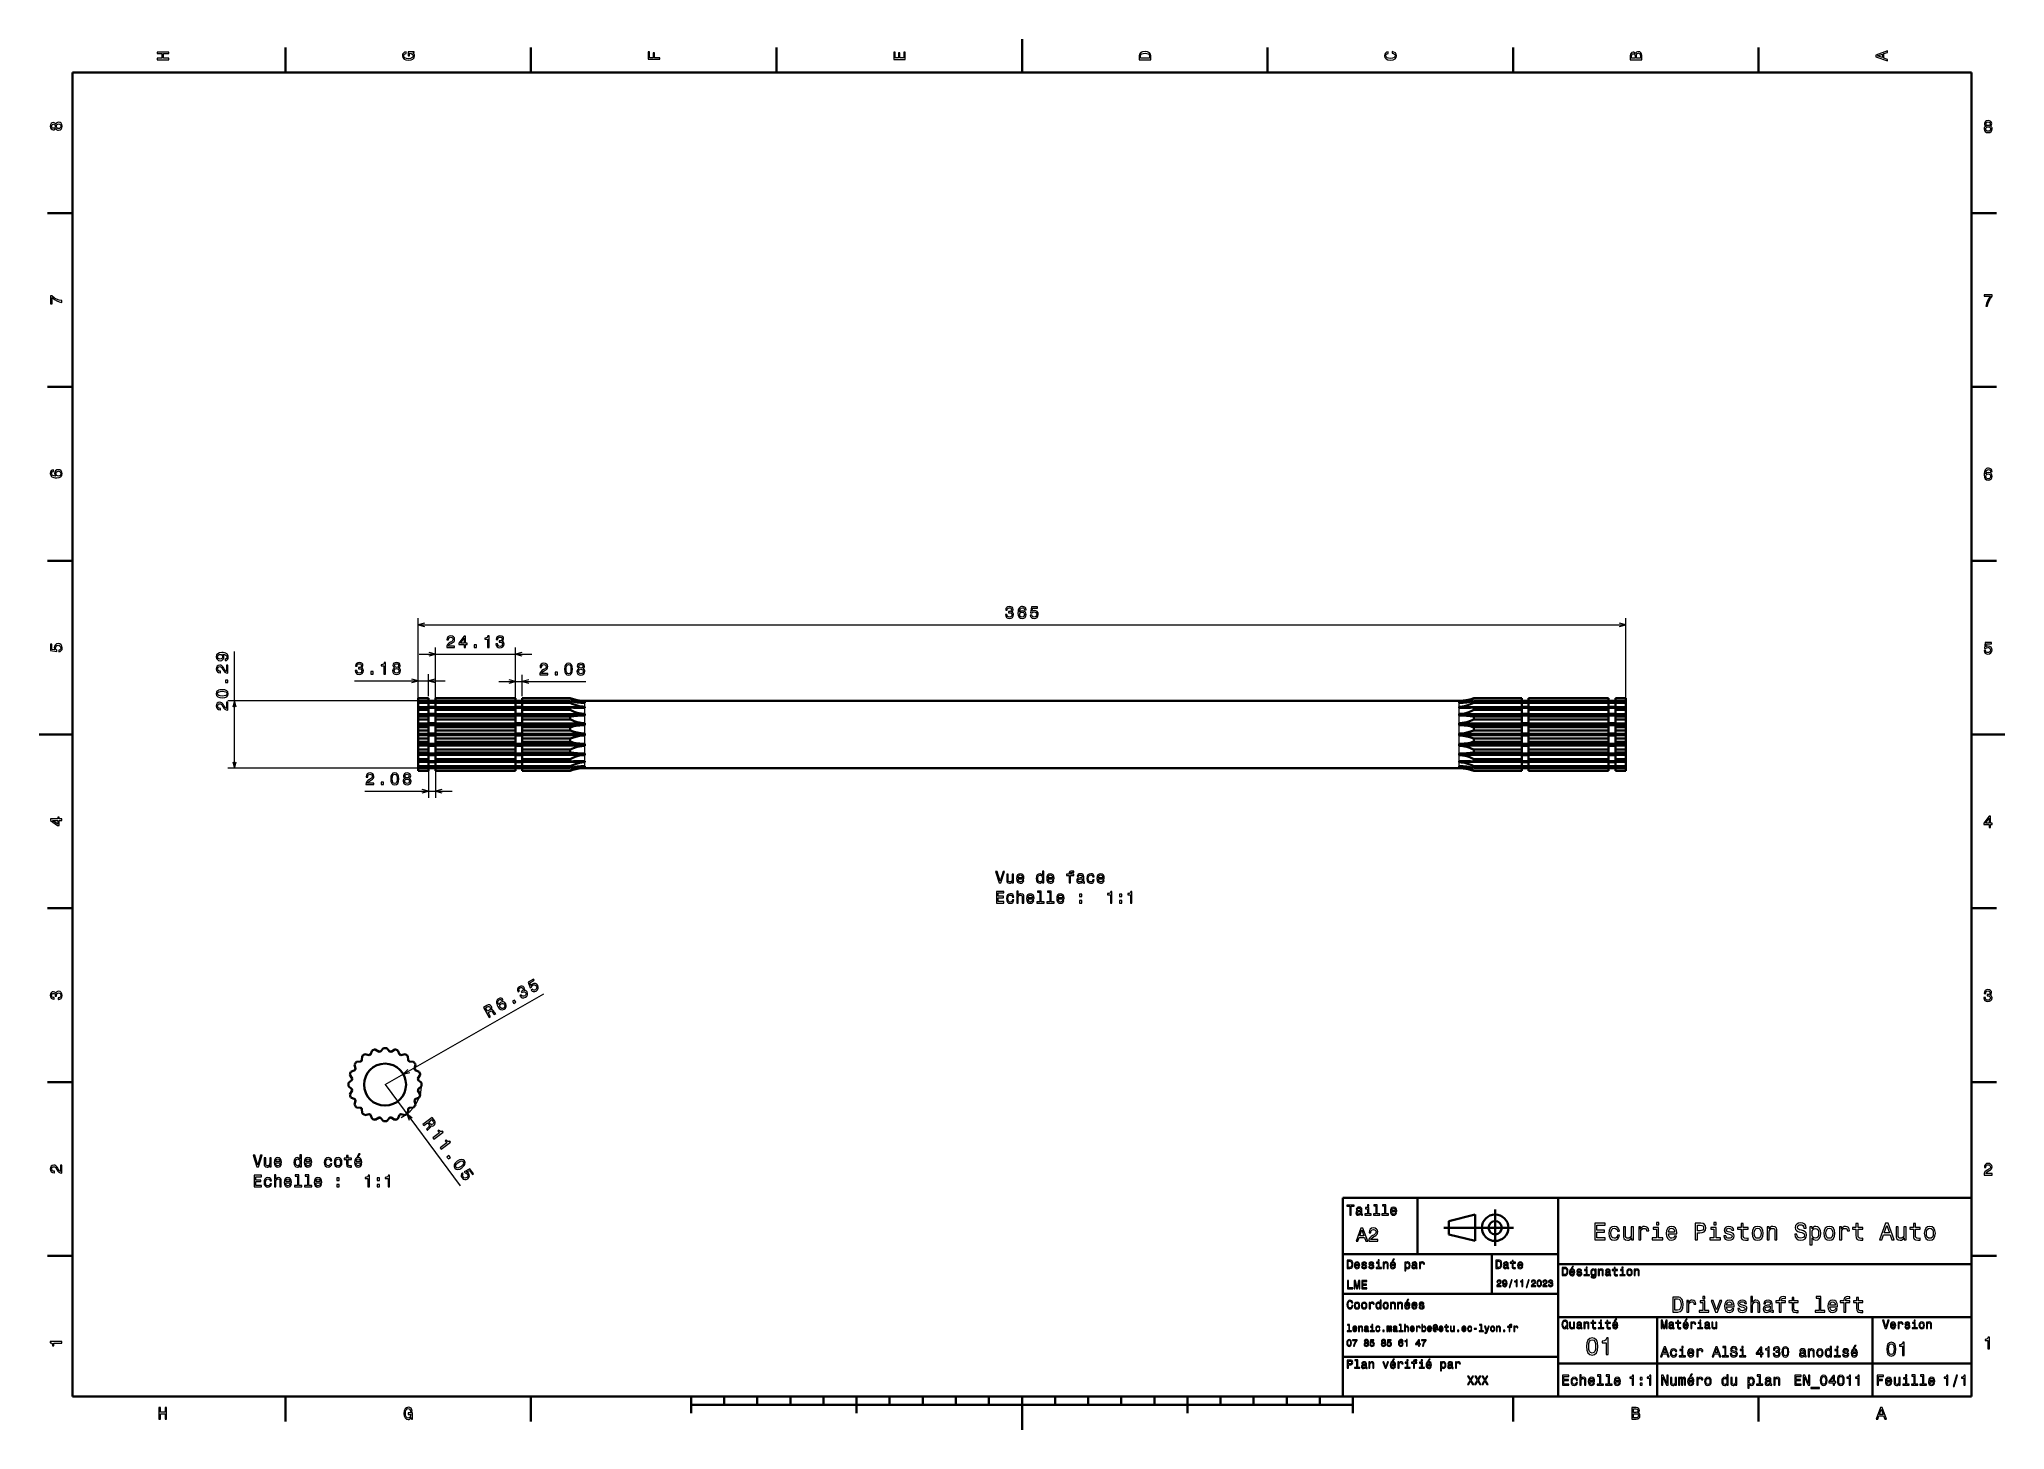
# Model space of a CAD drawing. Extents: x 0 to 594, y 0 to 420.
import ezdxf

# ---------------------------------------------------------------- set-up
doc = ezdxf.new("R2010")
doc.units = 0

msp = doc.modelspace()

# ---------------------------------------------------------------- linework, layer by layer
at = {"color": 7, "lineweight": 35, "ltscale": 0.1875}
for p, q in [((74.400002, 410), (74.400002, 417.5)), ((148.600006, 410), (148.600006, 417.5)), ((222.800003, 410), (222.800003, 417.5)), ((371.200012, 410), (371.200012, 417.5)), ((445.399994, 410), (445.399994, 417.5)), ((519.599976, 410), (519.599976, 417.5)), ((10, 367.5), (2.5, 367.5)), ((584, 367.5), (591.5, 367.5)), ((10, 315), (2.5, 315)), ((584, 315), (591.5, 315)), ((10, 262.5), (2.5, 262.5)), ((584, 262.5), (591.5, 262.5)), ((10, 157.5), (2.5, 157.5)), ((584, 157.5), (591.5, 157.5)), ((10, 105), (2.5, 105)), ((584, 105), (591.5, 105)), ((10, 52.5), (2.5, 52.5)), ((584, 52.5), (591.5, 52.5)), ((74.400002, 10), (74.400002, 2.5)), ((148.600006, 10), (148.600006, 2.5)), ((445.399994, 10), (445.399994, 2.5)), ((519.599976, 10), (519.599976, 2.5))]:
    msp.add_line(p, q, dxfattribs=at)
at = {"color": 7, "lineweight": 35, "ltscale": 0.25}
for p, q in [((297, 410), (297, 420)), ((10, 210), (0, 210)), ((584, 210), (594, 210)), ((489, 10), (489, 20)), ((297, 10), (297, 0))]:
    msp.add_line(p, q, dxfattribs=at)
at = {"color": 7, "lineweight": 35}
for p, q in [((584, 410), (10, 410)), ((10, 410), (10, 10)), ((584, 10), (584, 410)), ((119.757965, 220.979065), (143.88797, 220.979065)), ((143.88797, 220.979065), (119.757965, 220.979065)), ((143.88797, 220.825241), (119.757965, 220.825241)), ((119.757965, 220.058197), (143.88797, 220.058197)), ((164.919983, 220.160004), (429.079987, 220.160004)), ((474.241974, 220.979065), (450.111969, 220.979065)), ((450.111969, 220.979065), (474.241974, 220.979065)), ((474.241974, 220.825241), (450.111969, 220.825241)), ((450.111969, 220.058197), (474.241974, 220.058197)), ((164.919983, 218.299316), (114.499969, 218.299316)), ((164.919983, 216.116318), (114.499969, 216.116318)), ((164.919983, 215.749847), (114.499969, 215.749847)), ((143.88797, 219.611771), (119.757965, 219.611771)), ((119.757965, 218.15274), (143.88797, 218.15274)), ((143.88797, 217.457413), (119.757965, 217.457413)), ((119.757965, 215.449249), (143.88797, 215.449249)), ((143.88797, 214.57309), (119.757965, 214.57309)), ((429.079987, 218.299316), (479.499969, 218.299316)), ((429.079987, 216.116318), (479.499969, 216.116318)), ((429.079987, 215.749847), (479.499969, 215.749847)), ((474.241974, 219.611771), (450.111969, 219.611771)), ((450.111969, 218.15274), (474.241974, 218.15274)), ((474.241974, 217.457413), (450.111969, 217.457413)), ((450.111969, 215.449249), (474.241974, 215.449249)), ((474.241974, 214.57309), (450.111969, 214.57309)), ((164.919983, 213.33461), (114.499969, 213.33461)), ((164.919983, 212.903809), (114.499969, 212.903809)), ((164.919983, 210.226486), (114.499969, 210.226486)), ((164.919983, 209.773514), (114.499969, 209.773514)), ((119.757965, 212.212357), (143.88797, 212.212357)), ((143.88797, 211.241119), (119.757965, 211.241119)), ((119.757965, 208.758881), (143.88797, 208.758881)), ((429.079987, 213.33461), (479.499969, 213.33461)), ((429.079987, 212.903809), (479.499969, 212.903809)), ((429.079987, 210.226486), (479.499969, 210.226486)), ((429.079987, 209.773514), (479.499969, 209.773514)), ((450.111969, 212.212357), (474.241974, 212.212357)), ((474.241974, 211.241119), (450.111969, 211.241119)), ((450.111969, 208.758881), (474.241974, 208.758881)), ((164.919983, 207.096191), (114.499969, 207.096191)), ((164.919983, 206.66539), (114.499969, 206.66539)), ((164.919983, 204.250153), (114.499969, 204.250153)), ((164.919983, 203.883682), (114.499969, 203.883682)), ((143.88797, 207.787643), (119.757965, 207.787643)), ((119.757965, 205.42691), (143.88797, 205.42691)), ((143.88797, 204.550751), (119.757965, 204.550751)), ((119.757965, 202.542587), (143.88797, 202.542587)), ((429.079987, 207.096191), (479.499969, 207.096191)), ((429.079987, 206.66539), (479.499969, 206.66539)), ((429.079987, 204.250153), (479.499969, 204.250153)), ((429.079987, 203.883682), (479.499969, 203.883682)), ((474.241974, 207.787643), (450.111969, 207.787643)), ((450.111969, 205.42691), (474.241974, 205.42691)), ((474.241974, 204.550751), (450.111969, 204.550751)), ((450.111969, 202.542587), (474.241974, 202.542587)), ((164.919983, 201.700684), (114.499969, 201.700684)), ((143.88797, 201.84726), (119.757965, 201.84726)), ((119.757965, 200.388229), (143.88797, 200.388229)), ((143.88797, 199.941803), (119.757965, 199.941803)), ((119.757965, 199.174759), (143.88797, 199.174759)), ((143.88797, 199.020935), (119.757965, 199.020935)), ((164.919983, 199.839996), (429.079987, 199.839996)), ((429.079987, 201.700684), (479.499969, 201.700684)), ((474.241974, 201.84726), (450.111969, 201.84726)), ((450.111969, 200.388229), (474.241974, 200.388229)), ((474.241974, 199.941803), (450.111969, 199.941803)), ((450.111969, 199.174759), (474.241974, 199.174759)), ((474.241974, 199.020935), (450.111969, 199.020935)), ((394, 10), (394, 70)), ((394, 70), (584, 70)), ((459, 10), (459, 70)), ((584, 70), (584, 10)), ((424.5, 61), (445.5, 61)), ((394, 53), (459, 53)), ((459, 50), (584, 50)), ((394, 41), (459, 41)), ((459, 34), (584, 34)), ((554, 10), (554, 34)), ((394, 22), (459, 22)), ((459, 20), (584, 20)), ((10, 10), (584, 10)), ((197, 7.5), (397, 7.5)), ((394, 10), (584, 10))]:
    msp.add_line(p, q, dxfattribs=at)
at = {"color": 7, "lineweight": 13}
for p, q in [((114.499969, 211.773514), (114.499969, 245.149155)), ((479.499969, 211.773514), (479.499969, 245.149155)), ((114.499969, 243.149155), (479.499969, 243.149155)), ((59.008972, 199.85495), (59.008972, 235.051819)), ((114.757965, 234.292694), (148.88797, 234.292694)), ((119.757965, 205.806274), (119.757965, 236.292694)), ((143.88797, 205.806274), (143.88797, 236.292694)), ((95.25589, 226.237427), (122.674988, 226.237427)), ((138.88797, 226.028992), (165.215057, 226.028992)), ((115.674988, 220.14505), (57.008972, 220.14505)), ((115.674988, 199.85495), (57.008972, 199.85495)), ((98.430878, 192.882736), (124.757965, 192.882736)), ((104.494019, 104.241798), (152.472946, 131.648758)), ((104.494019, 104.241798), (127.170219, 73.668198))]:
    msp.add_line(p, q, dxfattribs=at)
at = {"color": 7, "lineweight": 13, "ltscale": 0.165641}
for p, q in [((114.499969, 221.611771), (114.499969, 228.237427)), ((117.674988, 221.611771), (117.674988, 228.237427))]:
    msp.add_line(p, q, dxfattribs=at)
at = {"color": 7, "lineweight": 13, "ltscale": 0.161714}
msp.add_line((143.88797, 221.560425), (143.88797, 228.028992), dxfattribs=at)
at = {"color": 7, "lineweight": 13, "ltscale": 0.160431}
msp.add_line((145.970978, 221.611771), (145.970978, 228.028992), dxfattribs=at)
at = {"color": 7, "lineweight": 35, "ltscale": 0.001653}
for p, q in [((114.499969, 220.912964), (114.499969, 220.979065)), ((117.674988, 220.912964), (117.674988, 220.979065)), ((119.757965, 220.912964), (119.757965, 220.979065)), ((143.88797, 220.912964), (143.88797, 220.979065)), ((145.970978, 220.912964), (145.970978, 220.979065)), ((160.474976, 220.912964), (160.474976, 220.979065)), ((433.524963, 220.912964), (433.524963, 220.979065)), ((448.028992, 220.912964), (448.028992, 220.979065)), ((450.111969, 220.912964), (450.111969, 220.979065)), ((474.241974, 220.912964), (474.241974, 220.979065)), ((476.324982, 220.912964), (476.324982, 220.979065)), ((479.499969, 220.912964), (479.499969, 220.979065))]:
    msp.add_line(p, q, dxfattribs=at)
at = {"color": 7, "lineweight": 35, "ltscale": 0.079375}
for p, q in [((114.499969, 220.979065), (117.674988, 220.979065)), ((117.674988, 220.979065), (114.499969, 220.979065)), ((117.674988, 220.825241), (114.499969, 220.825241)), ((114.499969, 220.058197), (117.674988, 220.058197)), ((479.499969, 220.979065), (476.324982, 220.979065)), ((476.324982, 220.979065), (479.499969, 220.979065)), ((479.499969, 220.825241), (476.324982, 220.825241)), ((476.324982, 220.058197), (479.499969, 220.058197)), ((117.674988, 219.611771), (114.499969, 219.611771)), ((114.499969, 218.15274), (117.674988, 218.15274)), ((117.674988, 217.457413), (114.499969, 217.457413)), ((114.499969, 215.449249), (117.674988, 215.449249)), ((117.674988, 214.57309), (114.499969, 214.57309)), ((479.499969, 219.611771), (476.324982, 219.611771)), ((476.324982, 218.15274), (479.499969, 218.15274)), ((479.499969, 217.457413), (476.324982, 217.457413)), ((476.324982, 215.449249), (479.499969, 215.449249)), ((479.499969, 214.57309), (476.324982, 214.57309)), ((114.499969, 212.212357), (117.674988, 212.212357)), ((117.674988, 211.241119), (114.499969, 211.241119)), ((114.499969, 208.758881), (117.674988, 208.758881)), ((476.324982, 212.212357), (479.499969, 212.212357)), ((479.499969, 211.241119), (476.324982, 211.241119)), ((476.324982, 208.758881), (479.499969, 208.758881)), ((117.674988, 207.787643), (114.499969, 207.787643)), ((114.499969, 205.42691), (117.674988, 205.42691)), ((117.674988, 204.550751), (114.499969, 204.550751)), ((114.499969, 202.542587), (117.674988, 202.542587)), ((479.499969, 207.787643), (476.324982, 207.787643)), ((476.324982, 205.42691), (479.499969, 205.42691)), ((479.499969, 204.550751), (476.324982, 204.550751)), ((476.324982, 202.542587), (479.499969, 202.542587)), ((117.674988, 201.84726), (114.499969, 201.84726)), ((114.499969, 200.388229), (117.674988, 200.388229)), ((117.674988, 199.941803), (114.499969, 199.941803)), ((114.499969, 199.174759), (117.674988, 199.174759)), ((117.674988, 199.020935), (114.499969, 199.020935)), ((479.499969, 201.84726), (476.324982, 201.84726)), ((476.324982, 200.388229), (479.499969, 200.388229)), ((479.499969, 199.941803), (476.324982, 199.941803)), ((476.324982, 199.174759), (479.499969, 199.174759)), ((479.499969, 199.020935), (476.324982, 199.020935))]:
    msp.add_line(p, q, dxfattribs=at)
at = {"color": 7, "lineweight": 35, "ltscale": 0.002193}
for p, q in [((114.499969, 220.825241), (114.499969, 220.912964)), ((117.674988, 220.825241), (117.674988, 220.912964)), ((119.757965, 220.825241), (119.757965, 220.912964)), ((143.88797, 220.825241), (143.88797, 220.912964)), ((145.970978, 220.825241), (145.970978, 220.912964)), ((160.474976, 220.825241), (160.474976, 220.912964)), ((433.524963, 220.825241), (433.524963, 220.912964)), ((448.028992, 220.825241), (448.028992, 220.912964)), ((450.111969, 220.825241), (450.111969, 220.912964)), ((474.241974, 220.825241), (474.241974, 220.912964)), ((476.324982, 220.825241), (476.324982, 220.912964)), ((479.499969, 220.825241), (479.499969, 220.912964))]:
    msp.add_line(p, q, dxfattribs=at)
at = {"color": 7, "lineweight": 35, "ltscale": 0.019176}
for p, q in [((114.499969, 220.058197), (114.499969, 220.825241)), ((117.674988, 220.058197), (117.674988, 220.825241)), ((119.757965, 220.058197), (119.757965, 220.825241)), ((143.88797, 220.058197), (143.88797, 220.825241)), ((145.970978, 220.058197), (145.970978, 220.825241)), ((448.028992, 220.058197), (448.028992, 220.825241)), ((450.111969, 220.058197), (450.111969, 220.825241)), ((474.241974, 220.058197), (474.241974, 220.825241)), ((476.324982, 220.058197), (476.324982, 220.825241)), ((479.499969, 220.058197), (479.499969, 220.825241)), ((114.499969, 199.174759), (114.499969, 199.941803)), ((117.674988, 199.174759), (117.674988, 199.941803)), ((119.757965, 199.174759), (119.757965, 199.941803)), ((143.88797, 199.174759), (143.88797, 199.941803)), ((145.970978, 199.174759), (145.970978, 199.941803)), ((448.028992, 199.174759), (448.028992, 199.941803)), ((450.111969, 199.174759), (450.111969, 199.941803)), ((474.241974, 199.174759), (474.241974, 199.941803)), ((476.324982, 199.174759), (476.324982, 199.941803)), ((479.499969, 199.174759), (479.499969, 199.941803))]:
    msp.add_line(p, q, dxfattribs=at)
at = {"color": 7, "lineweight": 35, "ltscale": 0.011161}
for p, q in [((114.499969, 219.611771), (114.499969, 220.058197)), ((117.674988, 219.611771), (117.674988, 220.058197)), ((119.757965, 219.611771), (119.757965, 220.058197)), ((143.88797, 219.611771), (143.88797, 220.058197)), ((145.970978, 219.611771), (145.970978, 220.058197)), ((160.474976, 219.611771), (160.474976, 220.058197)), ((433.524963, 219.611771), (433.524963, 220.058197)), ((448.028992, 219.611771), (448.028992, 220.058197)), ((450.111969, 219.611771), (450.111969, 220.058197)), ((474.241974, 219.611771), (474.241974, 220.058197)), ((476.324982, 219.611771), (476.324982, 220.058197)), ((479.499969, 219.611771), (479.499969, 220.058197)), ((114.499969, 199.941803), (114.499969, 200.388229)), ((117.674988, 199.941803), (117.674988, 200.388229)), ((119.757965, 199.941803), (119.757965, 200.388229)), ((143.88797, 199.941803), (143.88797, 200.388229)), ((145.970978, 199.941803), (145.970978, 200.388229)), ((160.474976, 199.941803), (160.474976, 200.388229)), ((433.524963, 199.941803), (433.524963, 200.388229)), ((448.028992, 199.941803), (448.028992, 200.388229)), ((450.111969, 199.941803), (450.111969, 200.388229)), ((474.241974, 199.941803), (474.241974, 200.388229)), ((476.324982, 199.941803), (476.324982, 200.388229)), ((479.499969, 199.941803), (479.499969, 200.388229))]:
    msp.add_line(p, q, dxfattribs=at)
at = {"color": 7, "lineweight": 35, "ltscale": 0.052074}
for p, q in [((117.674988, 220.14505), (119.757965, 220.14505)), ((117.674988, 220.14505), (119.757965, 220.14505)), ((448.028992, 220.14505), (450.111969, 220.14505)), ((448.028992, 220.14505), (450.111969, 220.14505)), ((117.674988, 219.736603), (119.757965, 219.736603)), ((119.757965, 219.669922), (117.674988, 219.669922)), ((117.674988, 219.560425), (119.757965, 219.560425)), ((117.674988, 218.375076), (119.757965, 218.375076)), ((117.674988, 218.039963), (119.757965, 218.039963)), ((117.674988, 216.193726), (119.757965, 216.193726)), ((117.674988, 215.732498), (119.757965, 215.732498)), ((448.028992, 219.736603), (450.111969, 219.736603)), ((448.028992, 219.669922), (450.111969, 219.669922)), ((448.028992, 219.560425), (450.111969, 219.560425)), ((448.028992, 218.375076), (450.111969, 218.375076)), ((448.028992, 218.039963), (450.111969, 218.039963)), ((448.028992, 216.193726), (450.111969, 216.193726)), ((448.028992, 215.732498), (450.111969, 215.732498)), ((117.674988, 213.406097), (119.757965, 213.406097)), ((117.674988, 212.863892), (119.757965, 212.863892)), ((117.674988, 210.285049), (119.757965, 210.285049)), ((117.674988, 209.714951), (119.757965, 209.714951)), ((448.028992, 213.406097), (450.111969, 213.406097)), ((448.028992, 212.863892), (450.111969, 212.863892)), ((448.028992, 210.285049), (450.111969, 210.285049)), ((448.028992, 209.714951), (450.111969, 209.714951)), ((117.674988, 207.136108), (119.757965, 207.136108)), ((117.674988, 206.593903), (119.757965, 206.593903)), ((117.674988, 204.267502), (119.757965, 204.267502)), ((117.674988, 203.806274), (119.757965, 203.806274)), ((117.674988, 201.960037), (119.757965, 201.960037)), ((448.028992, 207.136108), (450.111969, 207.136108)), ((448.028992, 206.593903), (450.111969, 206.593903)), ((448.028992, 204.267502), (450.111969, 204.267502)), ((448.028992, 203.806274), (450.111969, 203.806274)), ((448.028992, 201.960037), (450.111969, 201.960037)), ((117.674988, 201.624924), (119.757965, 201.624924)), ((117.674988, 200.439575), (119.757965, 200.439575)), ((119.757965, 200.330078), (117.674988, 200.330078)), ((117.674988, 200.263397), (119.757965, 200.263397)), ((117.674988, 199.85495), (119.757965, 199.85495)), ((448.028992, 201.624924), (450.111969, 201.624924)), ((448.028992, 200.439575), (450.111969, 200.439575)), ((448.028992, 200.330078), (450.111969, 200.330078)), ((448.028992, 200.263397), (450.111969, 200.263397)), ((448.028992, 199.85495), (450.111969, 199.85495))]:
    msp.add_line(p, q, dxfattribs=at)
at = {"color": 7, "lineweight": 35, "ltscale": 0.052075}
for p, q in [((143.88797, 220.14505), (145.970978, 220.14505)), ((143.88797, 220.14505), (145.970978, 220.14505)), ((474.241974, 220.14505), (476.324982, 220.14505)), ((474.241974, 220.14505), (476.324982, 220.14505)), ((143.88797, 219.736603), (145.970978, 219.736603)), ((145.970978, 219.669922), (143.88797, 219.669922)), ((143.88797, 219.560425), (145.970978, 219.560425)), ((143.88797, 218.375076), (145.970978, 218.375076)), ((143.88797, 218.039963), (145.970978, 218.039963)), ((143.88797, 216.193726), (145.970978, 216.193726)), ((143.88797, 215.732498), (145.970978, 215.732498)), ((474.241974, 219.736603), (476.324982, 219.736603)), ((474.241974, 219.669922), (476.324982, 219.669922)), ((474.241974, 219.560425), (476.324982, 219.560425)), ((474.241974, 218.375076), (476.324982, 218.375076)), ((474.241974, 218.039963), (476.324982, 218.039963)), ((474.241974, 216.193726), (476.324982, 216.193726)), ((474.241974, 215.732498), (476.324982, 215.732498)), ((143.88797, 213.406097), (145.970978, 213.406097)), ((143.88797, 212.863892), (145.970978, 212.863892)), ((143.88797, 210.285049), (145.970978, 210.285049)), ((143.88797, 209.714951), (145.970978, 209.714951)), ((474.241974, 213.406097), (476.324982, 213.406097)), ((474.241974, 212.863892), (476.324982, 212.863892)), ((474.241974, 210.285049), (476.324982, 210.285049)), ((474.241974, 209.714951), (476.324982, 209.714951)), ((143.88797, 207.136108), (145.970978, 207.136108)), ((143.88797, 206.593903), (145.970978, 206.593903)), ((143.88797, 204.267502), (145.970978, 204.267502)), ((143.88797, 203.806274), (145.970978, 203.806274)), ((143.88797, 201.960037), (145.970978, 201.960037)), ((474.241974, 207.136108), (476.324982, 207.136108)), ((474.241974, 206.593903), (476.324982, 206.593903)), ((474.241974, 204.267502), (476.324982, 204.267502)), ((474.241974, 203.806274), (476.324982, 203.806274)), ((474.241974, 201.960037), (476.324982, 201.960037)), ((143.88797, 201.624924), (145.970978, 201.624924)), ((143.88797, 200.439575), (145.970978, 200.439575)), ((145.970978, 200.330078), (143.88797, 200.330078)), ((143.88797, 200.263397), (145.970978, 200.263397)), ((143.88797, 199.85495), (145.970978, 199.85495)), ((474.241974, 201.624924), (476.324982, 201.624924)), ((474.241974, 200.439575), (476.324982, 200.439575)), ((474.241974, 200.330078), (476.324982, 200.330078)), ((474.241974, 200.263397), (476.324982, 200.263397)), ((474.241974, 199.85495), (476.324982, 199.85495))]:
    msp.add_line(p, q, dxfattribs=at)
at = {"color": 7, "lineweight": 35, "ltscale": 0.3626}
for p, q in [((145.970978, 220.979065), (160.474976, 220.979065)), ((160.474976, 220.979065), (145.970978, 220.979065)), ((160.474976, 220.825241), (145.970978, 220.825241)), ((145.970978, 220.058197), (160.474976, 220.058197)), ((160.474976, 219.611771), (145.970978, 219.611771)), ((145.970978, 218.15274), (160.474976, 218.15274)), ((160.474976, 217.457413), (145.970978, 217.457413)), ((145.970978, 215.449249), (160.474976, 215.449249)), ((160.474976, 214.57309), (145.970978, 214.57309)), ((145.970978, 212.212357), (160.474976, 212.212357)), ((160.474976, 211.241119), (145.970978, 211.241119)), ((145.970978, 208.758881), (160.474976, 208.758881)), ((160.474976, 207.787643), (145.970978, 207.787643)), ((145.970978, 205.42691), (160.474976, 205.42691)), ((160.474976, 204.550751), (145.970978, 204.550751)), ((145.970978, 202.542587), (160.474976, 202.542587)), ((160.474976, 201.84726), (145.970978, 201.84726)), ((145.970978, 200.388229), (160.474976, 200.388229)), ((160.474976, 199.941803), (145.970978, 199.941803)), ((145.970978, 199.174759), (160.474976, 199.174759)), ((160.474976, 199.020935), (145.970978, 199.020935))]:
    msp.add_line(p, q, dxfattribs=at)
at = {"color": 7, "lineweight": 13, "ltscale": 0.003019}
for p, q in [((164.894501, 220.034912), (164.894501, 220.155655)), ((429.105469, 220.034912), (429.105469, 220.155655))]:
    msp.add_line(p, q, dxfattribs=at)
at = {"color": 7, "lineweight": 35, "ltscale": 0.000637}
for p, q in [((164.919983, 220.155655), (164.894501, 220.155655)), ((164.894501, 220.155655), (164.919983, 220.155655)), ((429.079987, 220.155655), (429.105469, 220.155655)), ((429.105469, 220.155655), (429.079987, 220.155655)), ((164.919983, 219.750443), (164.894501, 219.750443)), ((164.894501, 219.566757), (164.919983, 219.566757)), ((164.919983, 218.390793), (164.894501, 218.390793)), ((164.894501, 218.041397), (164.919983, 218.041397)), ((164.919983, 216.209793), (164.894501, 216.209793)), ((164.894501, 215.728897), (164.919983, 215.728897)), ((429.105469, 219.750443), (429.079987, 219.750443)), ((429.079987, 219.566757), (429.105469, 219.566757)), ((429.105469, 218.390793), (429.079987, 218.390793)), ((429.079987, 218.041397), (429.105469, 218.041397)), ((429.105469, 216.209793), (429.079987, 216.209793)), ((429.079987, 215.728897), (429.105469, 215.728897)), ((164.919983, 213.420929), (164.894501, 213.420929)), ((164.894501, 212.855606), (164.919983, 212.855606)), ((164.919983, 210.297211), (164.894501, 210.297211)), ((164.894501, 209.702789), (164.919983, 209.702789)), ((429.105469, 213.420929), (429.079987, 213.420929)), ((429.079987, 212.855606), (429.105469, 212.855606)), ((429.105469, 210.297211), (429.079987, 210.297211)), ((429.079987, 209.702789), (429.105469, 209.702789)), ((164.919983, 207.144394), (164.894501, 207.144394)), ((164.894501, 206.579071), (164.919983, 206.579071)), ((164.919983, 204.271103), (164.894501, 204.271103)), ((164.894501, 203.790207), (164.919983, 203.790207)), ((429.105469, 207.144394), (429.079987, 207.144394)), ((429.079987, 206.579071), (429.105469, 206.579071)), ((429.105469, 204.271103), (429.079987, 204.271103)), ((429.079987, 203.790207), (429.105469, 203.790207)), ((164.919983, 201.958603), (164.894501, 201.958603)), ((164.894501, 201.609207), (164.919983, 201.609207)), ((164.919983, 200.433243), (164.894501, 200.433243)), ((164.894501, 200.249557), (164.919983, 200.249557)), ((164.919983, 199.844345), (164.894501, 199.844345)), ((429.105469, 201.958603), (429.079987, 201.958603)), ((429.079987, 201.609207), (429.105469, 201.609207)), ((429.105469, 200.433243), (429.079987, 200.433243)), ((429.079987, 200.249557), (429.105469, 200.249557)), ((429.105469, 199.844345), (429.079987, 199.844345))]:
    msp.add_line(p, q, dxfattribs=at)
at = {"color": 7, "lineweight": 13, "ltscale": 0.007112}
for p, q in [((164.894501, 219.750443), (164.894501, 220.034912)), ((429.105469, 219.750443), (429.105469, 220.034912))]:
    msp.add_line(p, q, dxfattribs=at)
at = {"color": 7, "lineweight": 35, "ltscale": 0.000109}
for p, q in [((164.919983, 220.160004), (164.919983, 220.155655)), ((429.079987, 220.155655), (429.079987, 220.160004)), ((164.919983, 199.844345), (164.919983, 199.839996)), ((429.079987, 199.839996), (429.079987, 199.844345))]:
    msp.add_line(p, q, dxfattribs=at)
at = {"color": 7, "lineweight": 35, "ltscale": 0.362601}
for p, q in [((448.028992, 220.979065), (433.524963, 220.979065)), ((433.524963, 220.979065), (448.028992, 220.979065)), ((448.028992, 220.825241), (433.524963, 220.825241)), ((433.524963, 220.058197), (448.028992, 220.058197)), ((448.028992, 219.611771), (433.524963, 219.611771)), ((433.524963, 218.15274), (448.028992, 218.15274)), ((448.028992, 217.457413), (433.524963, 217.457413)), ((433.524963, 215.449249), (448.028992, 215.449249)), ((448.028992, 214.57309), (433.524963, 214.57309)), ((433.524963, 212.212357), (448.028992, 212.212357)), ((448.028992, 211.241119), (433.524963, 211.241119)), ((433.524963, 208.758881), (448.028992, 208.758881)), ((448.028992, 207.787643), (433.524963, 207.787643)), ((433.524963, 205.42691), (448.028992, 205.42691)), ((448.028992, 204.550751), (433.524963, 204.550751)), ((433.524963, 202.542587), (448.028992, 202.542587)), ((448.028992, 201.84726), (433.524963, 201.84726)), ((433.524963, 200.388229), (448.028992, 200.388229)), ((448.028992, 199.941803), (433.524963, 199.941803)), ((433.524963, 199.174759), (448.028992, 199.174759)), ((448.028992, 199.020935), (433.524963, 199.020935))]:
    msp.add_line(p, q, dxfattribs=at)
at = {"color": 7, "lineweight": 35, "ltscale": 0.032811}
for p, q in [((114.499969, 218.299316), (114.499969, 219.611771)), ((479.499969, 218.299316), (479.499969, 219.611771)), ((114.499969, 200.388229), (114.499969, 201.700684)), ((479.499969, 200.388229), (479.499969, 201.700684))]:
    msp.add_line(p, q, dxfattribs=at)
at = {"color": 7, "lineweight": 35, "ltscale": 0.003664}
for p, q in [((114.499969, 218.152771), (114.499969, 218.299316)), ((479.499969, 218.152771), (479.499969, 218.299316)), ((114.499969, 201.700684), (114.499969, 201.847229)), ((479.499969, 201.700684), (479.499969, 201.847229))]:
    msp.add_line(p, q, dxfattribs=at)
at = {"color": 7, "lineweight": 35, "ltscale": 0.017383}
for p, q in [((114.499969, 217.457413), (114.499969, 218.15274)), ((117.674988, 217.457413), (117.674988, 218.15274)), ((119.757965, 217.457413), (119.757965, 218.15274)), ((143.88797, 217.457413), (143.88797, 218.15274)), ((145.970978, 217.457413), (145.970978, 218.15274)), ((160.474976, 217.457413), (160.474976, 218.15274)), ((433.524963, 217.457413), (433.524963, 218.15274)), ((448.028992, 217.457413), (448.028992, 218.15274)), ((450.111969, 217.457413), (450.111969, 218.15274)), ((474.241974, 217.457413), (474.241974, 218.15274)), ((476.324982, 217.457413), (476.324982, 218.15274)), ((479.499969, 217.457413), (479.499969, 218.15274)), ((114.499969, 201.84726), (114.499969, 202.542587)), ((117.674988, 201.84726), (117.674988, 202.542587)), ((119.757965, 201.84726), (119.757965, 202.542587)), ((143.88797, 201.84726), (143.88797, 202.542587)), ((145.970978, 201.84726), (145.970978, 202.542587)), ((160.474976, 201.84726), (160.474976, 202.542587)), ((433.524963, 201.84726), (433.524963, 202.542587)), ((448.028992, 201.84726), (448.028992, 202.542587)), ((450.111969, 201.84726), (450.111969, 202.542587)), ((474.241974, 201.84726), (474.241974, 202.542587)), ((476.324982, 201.84726), (476.324982, 202.542587)), ((479.499969, 201.84726), (479.499969, 202.542587))]:
    msp.add_line(p, q, dxfattribs=at)
at = {"color": 7, "lineweight": 35, "ltscale": 0.033527}
for p, q in [((114.499969, 216.116318), (114.499969, 217.457413)), ((479.499969, 216.116318), (479.499969, 217.457413)), ((114.499969, 202.542587), (114.499969, 203.883682)), ((479.499969, 202.542587), (479.499969, 203.883682))]:
    msp.add_line(p, q, dxfattribs=at)
at = {"color": 7, "lineweight": 35, "ltscale": 0.009162}
for p, q in [((114.499969, 215.749847), (114.499969, 216.116318)), ((479.499969, 215.749847), (479.499969, 216.116318)), ((114.499969, 203.883682), (114.499969, 204.250153)), ((479.499969, 203.883682), (479.499969, 204.250153))]:
    msp.add_line(p, q, dxfattribs=at)
at = {"color": 7, "lineweight": 35, "ltscale": 0.007515}
for p, q in [((114.499969, 215.449249), (114.499969, 215.749847)), ((479.499969, 215.449249), (479.499969, 215.749847)), ((114.499969, 204.250153), (114.499969, 204.550751)), ((479.499969, 204.250153), (479.499969, 204.550751))]:
    msp.add_line(p, q, dxfattribs=at)
at = {"color": 7, "lineweight": 35, "ltscale": 0.021904}
for p, q in [((114.499969, 214.57309), (114.499969, 215.449249)), ((117.674988, 214.57309), (117.674988, 215.449249)), ((119.757965, 214.57309), (119.757965, 215.449249)), ((143.88797, 214.57309), (143.88797, 215.449249)), ((145.970978, 214.57309), (145.970978, 215.449249)), ((160.474976, 214.57309), (160.474976, 215.449249)), ((433.524963, 214.57309), (433.524963, 215.449249)), ((448.028992, 214.57309), (448.028992, 215.449249)), ((450.111969, 214.57309), (450.111969, 215.449249)), ((474.241974, 214.57309), (474.241974, 215.449249)), ((476.324982, 214.57309), (476.324982, 215.449249)), ((479.499969, 214.57309), (479.499969, 215.449249)), ((114.499969, 204.550751), (114.499969, 205.42691)), ((117.674988, 204.550751), (117.674988, 205.42691)), ((119.757965, 204.550751), (119.757965, 205.42691)), ((143.88797, 204.550751), (143.88797, 205.42691)), ((145.970978, 204.550751), (145.970978, 205.42691)), ((160.474976, 204.550751), (160.474976, 205.42691)), ((433.524963, 204.550751), (433.524963, 205.42691)), ((448.028992, 204.550751), (448.028992, 205.42691)), ((450.111969, 204.550751), (450.111969, 205.42691)), ((474.241974, 204.550751), (474.241974, 205.42691)), ((476.324982, 204.550751), (476.324982, 205.42691)), ((479.499969, 204.550751), (479.499969, 205.42691))]:
    msp.add_line(p, q, dxfattribs=at)
at = {"color": 7, "lineweight": 35, "ltscale": 0.030962}
for p, q in [((114.499969, 213.33461), (114.499969, 214.57309)), ((479.499969, 213.33461), (479.499969, 214.57309)), ((114.499969, 205.42691), (114.499969, 206.66539)), ((479.499969, 205.42691), (479.499969, 206.66539))]:
    msp.add_line(p, q, dxfattribs=at)
at = {"color": 7, "lineweight": 35, "ltscale": 0.030917}
for p, q in [((117.674988, 218.375076), (117.674988, 219.611771)), ((119.757965, 218.375076), (119.757965, 219.611771)), ((143.88797, 218.375076), (143.88797, 219.611771)), ((145.970978, 218.375076), (145.970978, 219.611771)), ((448.028992, 218.375076), (448.028992, 219.611771)), ((450.111969, 218.375076), (450.111969, 219.611771)), ((474.241974, 218.375076), (474.241974, 219.611771)), ((476.324982, 218.375076), (476.324982, 219.611771)), ((117.674988, 200.388229), (117.674988, 201.624924)), ((119.757965, 200.388229), (119.757965, 201.624924)), ((143.88797, 200.388229), (143.88797, 201.624924)), ((145.970978, 200.388229), (145.970978, 201.624924)), ((448.028992, 200.388229), (448.028992, 201.624924)), ((450.111969, 200.388229), (450.111969, 201.624924)), ((474.241974, 200.388229), (474.241974, 201.624924)), ((476.324982, 200.388229), (476.324982, 201.624924))]:
    msp.add_line(p, q, dxfattribs=at)
at = {"color": 7, "lineweight": 35, "ltscale": 0.031592}
for p, q in [((117.674988, 216.193726), (117.674988, 217.457413)), ((119.757965, 216.193726), (119.757965, 217.457413)), ((143.88797, 216.193726), (143.88797, 217.457413)), ((145.970978, 216.193726), (145.970978, 217.457413)), ((448.028992, 216.193726), (448.028992, 217.457413)), ((450.111969, 216.193726), (450.111969, 217.457413)), ((474.241974, 216.193726), (474.241974, 217.457413)), ((476.324982, 216.193726), (476.324982, 217.457413)), ((117.674988, 202.542587), (117.674988, 203.806274)), ((119.757965, 202.542587), (119.757965, 203.806274)), ((143.88797, 202.542587), (143.88797, 203.806274)), ((145.970978, 202.542587), (145.970978, 203.806274)), ((448.028992, 202.542587), (448.028992, 203.806274)), ((450.111969, 202.542587), (450.111969, 203.806274)), ((474.241974, 202.542587), (474.241974, 203.806274)), ((476.324982, 202.542587), (476.324982, 203.806274))]:
    msp.add_line(p, q, dxfattribs=at)
at = {"color": 7, "lineweight": 35, "ltscale": 0.007081}
for p, q in [((117.674988, 215.449249), (117.674988, 215.732498)), ((119.757965, 215.449249), (119.757965, 215.732498)), ((143.88797, 215.449249), (143.88797, 215.732498)), ((145.970978, 215.449249), (145.970978, 215.732498)), ((448.028992, 215.449249), (448.028992, 215.732498)), ((450.111969, 215.449249), (450.111969, 215.732498)), ((474.241974, 215.449249), (474.241974, 215.732498)), ((476.324982, 215.449249), (476.324982, 215.732498)), ((117.674988, 204.267502), (117.674988, 204.550751)), ((119.757965, 204.267502), (119.757965, 204.550751)), ((143.88797, 204.267502), (143.88797, 204.550751)), ((145.970978, 204.267502), (145.970978, 204.550751)), ((448.028992, 204.267502), (448.028992, 204.550751)), ((450.111969, 204.267502), (450.111969, 204.550751)), ((474.241974, 204.267502), (474.241974, 204.550751)), ((476.324982, 204.267502), (476.324982, 204.550751))]:
    msp.add_line(p, q, dxfattribs=at)
at = {"color": 7, "lineweight": 35, "ltscale": 0.029175}
for p, q in [((117.674988, 213.406097), (117.674988, 214.57309)), ((119.757965, 213.406097), (119.757965, 214.57309)), ((143.88797, 213.406097), (143.88797, 214.57309)), ((145.970978, 213.406097), (145.970978, 214.57309)), ((448.028992, 213.406097), (448.028992, 214.57309)), ((450.111969, 213.406097), (450.111969, 214.57309)), ((474.241974, 213.406097), (474.241974, 214.57309)), ((476.324982, 213.406097), (476.324982, 214.57309)), ((117.674988, 205.42691), (117.674988, 206.593903)), ((119.757965, 205.42691), (119.757965, 206.593903)), ((143.88797, 205.42691), (143.88797, 206.593903)), ((145.970978, 205.42691), (145.970978, 206.593903)), ((448.028992, 205.42691), (448.028992, 206.593903)), ((450.111969, 205.42691), (450.111969, 206.593903)), ((474.241974, 205.42691), (474.241974, 206.593903)), ((476.324982, 205.42691), (476.324982, 206.593903))]:
    msp.add_line(p, q, dxfattribs=at)
at = {"color": 7, "lineweight": 35, "ltscale": 0.051528}
for p, q in [((164.919983, 219.669922), (162.858856, 219.669922)), ((429.079987, 200.330078), (431.141113, 200.330078))]:
    msp.add_line(p, q, dxfattribs=at)
at = {"color": 7, "lineweight": 13, "ltscale": 0.029399}
for p, q in [((164.894501, 218.390793), (164.894501, 219.566757)), ((429.105469, 218.390793), (429.105469, 219.566757)), ((164.894501, 200.433243), (164.894501, 201.609207)), ((429.105469, 200.433243), (429.105469, 201.609207))]:
    msp.add_line(p, q, dxfattribs=at)
at = {"color": 7, "lineweight": 13, "ltscale": 0.04579}
for p, q in [((164.894501, 216.209793), (164.894501, 218.041397)), ((429.105469, 216.209793), (429.105469, 218.041397)), ((164.894501, 201.958603), (164.894501, 203.790207)), ((429.105469, 201.958603), (429.105469, 203.790207))]:
    msp.add_line(p, q, dxfattribs=at)
at = {"color": 7, "lineweight": 13, "ltscale": 0.057699}
for p, q in [((164.894501, 213.420929), (164.894501, 215.728897)), ((429.105469, 213.420929), (429.105469, 215.728897)), ((164.894501, 204.271103), (164.894501, 206.579071)), ((429.105469, 204.271103), (429.105469, 206.579071))]:
    msp.add_line(p, q, dxfattribs=at)
at = {"color": 7, "lineweight": 35, "ltscale": 0.004592}
for p, q in [((164.919983, 219.750443), (164.919983, 219.566757)), ((429.079987, 219.566757), (429.079987, 219.750443)), ((164.919983, 200.433243), (164.919983, 200.249557)), ((429.079987, 200.249557), (429.079987, 200.433243))]:
    msp.add_line(p, q, dxfattribs=at)
at = {"color": 7, "lineweight": 35, "ltscale": 0.008735}
for p, q in [((164.919983, 218.390793), (164.919983, 218.041397)), ((429.079987, 218.041397), (429.079987, 218.390793)), ((164.919983, 201.958603), (164.919983, 201.609207)), ((429.079987, 201.609207), (429.079987, 201.958603))]:
    msp.add_line(p, q, dxfattribs=at)
at = {"color": 7, "lineweight": 35, "ltscale": 0.012022}
for p, q in [((164.919983, 216.209793), (164.919983, 215.728897)), ((429.079987, 215.728897), (429.079987, 216.209793)), ((164.919983, 204.271103), (164.919983, 203.790207)), ((429.079987, 203.790207), (429.079987, 204.271103))]:
    msp.add_line(p, q, dxfattribs=at)
at = {"color": 7, "lineweight": 35, "ltscale": 0.051496}
msp.add_line((429.079987, 219.669922), (431.139832, 219.669922), dxfattribs=at)
at = {"color": 7, "lineweight": 35, "ltscale": 0.01077}
for p, q in [((114.499969, 212.903809), (114.499969, 213.33461)), ((479.499969, 212.903809), (479.499969, 213.33461)), ((114.499969, 206.66539), (114.499969, 207.096191)), ((479.499969, 206.66539), (479.499969, 207.096191))]:
    msp.add_line(p, q, dxfattribs=at)
at = {"color": 7, "lineweight": 35, "ltscale": 0.017286}
for p, q in [((114.499969, 212.212357), (114.499969, 212.903809)), ((479.499969, 212.212357), (479.499969, 212.903809)), ((114.499969, 207.096191), (114.499969, 207.787643)), ((479.499969, 207.096191), (479.499969, 207.787643))]:
    msp.add_line(p, q, dxfattribs=at)
at = {"color": 7, "lineweight": 35, "ltscale": 0.024281}
for p, q in [((114.499969, 211.241119), (114.499969, 212.212357)), ((114.499969, 207.787643), (114.499969, 208.758881)), ((117.674988, 211.241119), (117.674988, 212.212357)), ((117.674988, 207.787643), (117.674988, 208.758881)), ((119.757965, 211.241119), (119.757965, 212.212357)), ((119.757965, 207.787643), (119.757965, 208.758881)), ((143.88797, 211.241119), (143.88797, 212.212357)), ((143.88797, 207.787643), (143.88797, 208.758881)), ((145.970978, 211.241119), (145.970978, 212.212357)), ((145.970978, 207.787643), (145.970978, 208.758881)), ((160.474976, 211.241119), (160.474976, 212.212357)), ((160.474976, 207.787643), (160.474976, 208.758881)), ((433.524963, 211.241119), (433.524963, 212.212357)), ((433.524963, 207.787643), (433.524963, 208.758881)), ((448.028992, 211.241119), (448.028992, 212.212357)), ((448.028992, 207.787643), (448.028992, 208.758881)), ((450.111969, 211.241119), (450.111969, 212.212357)), ((450.111969, 207.787643), (450.111969, 208.758881)), ((474.241974, 211.241119), (474.241974, 212.212357)), ((474.241974, 207.787643), (474.241974, 208.758881)), ((476.324982, 211.241119), (476.324982, 212.212357)), ((476.324982, 207.787643), (476.324982, 208.758881)), ((479.499969, 211.241119), (479.499969, 212.212357)), ((479.499969, 207.787643), (479.499969, 208.758881))]:
    msp.add_line(p, q, dxfattribs=at)
at = {"color": 7, "lineweight": 35, "ltscale": 0.025366}
for p, q in [((114.499969, 210.226486), (114.499969, 211.241119)), ((114.499969, 208.758881), (114.499969, 209.773514)), ((479.499969, 210.226486), (479.499969, 211.241119)), ((479.499969, 208.758881), (479.499969, 209.773514))]:
    msp.add_line(p, q, dxfattribs=at)
at = {"color": 7, "lineweight": 35, "ltscale": 0.011324}
for p, q in [((114.499969, 209.773514), (114.499969, 210.226486)), ((479.499969, 209.773514), (479.499969, 210.226486))]:
    msp.add_line(p, q, dxfattribs=at)
at = {"color": 7, "lineweight": 35, "ltscale": 0.016288}
for p, q in [((117.674988, 212.212357), (117.674988, 212.863892)), ((119.757965, 212.212357), (119.757965, 212.863892)), ((143.88797, 212.212357), (143.88797, 212.863892)), ((145.970978, 212.212357), (145.970978, 212.863892)), ((448.028992, 212.212357), (448.028992, 212.863892)), ((450.111969, 212.212357), (450.111969, 212.863892)), ((474.241974, 212.212357), (474.241974, 212.863892)), ((476.324982, 212.212357), (476.324982, 212.863892)), ((117.674988, 207.136108), (117.674988, 207.787643)), ((119.757965, 207.136108), (119.757965, 207.787643)), ((143.88797, 207.136108), (143.88797, 207.787643)), ((145.970978, 207.136108), (145.970978, 207.787643)), ((448.028992, 207.136108), (448.028992, 207.787643)), ((450.111969, 207.136108), (450.111969, 207.787643)), ((474.241974, 207.136108), (474.241974, 207.787643)), ((476.324982, 207.136108), (476.324982, 207.787643))]:
    msp.add_line(p, q, dxfattribs=at)
at = {"color": 7, "lineweight": 35, "ltscale": 0.023902}
for p, q in [((117.674988, 210.285049), (117.674988, 211.241119)), ((117.674988, 208.758881), (117.674988, 209.714951)), ((119.757965, 210.285049), (119.757965, 211.241119)), ((119.757965, 208.758881), (119.757965, 209.714951)), ((143.88797, 210.285049), (143.88797, 211.241119)), ((143.88797, 208.758881), (143.88797, 209.714951)), ((145.970978, 210.285049), (145.970978, 211.241119)), ((145.970978, 208.758881), (145.970978, 209.714951)), ((448.028992, 210.285049), (448.028992, 211.241119)), ((448.028992, 208.758881), (448.028992, 209.714951)), ((450.111969, 210.285049), (450.111969, 211.241119)), ((450.111969, 208.758881), (450.111969, 209.714951)), ((474.241974, 210.285049), (474.241974, 211.241119)), ((474.241974, 208.758881), (474.241974, 209.714951)), ((476.324982, 210.285049), (476.324982, 211.241119)), ((476.324982, 208.758881), (476.324982, 209.714951))]:
    msp.add_line(p, q, dxfattribs=at)
at = {"color": 7, "lineweight": 13, "ltscale": 0.06396}
for p, q in [((164.894501, 210.297211), (164.894501, 212.855606)), ((164.894501, 207.144394), (164.894501, 209.702789)), ((429.105469, 210.297211), (429.105469, 212.855606)), ((429.105469, 207.144394), (429.105469, 209.702789))]:
    msp.add_line(p, q, dxfattribs=at)
at = {"color": 7, "lineweight": 35, "ltscale": 0.014133}
for p, q in [((164.919983, 213.420929), (164.919983, 212.855606)), ((429.079987, 212.855606), (429.079987, 213.420929)), ((164.919983, 207.144394), (164.919983, 206.579071)), ((429.079987, 206.579071), (429.079987, 207.144394))]:
    msp.add_line(p, q, dxfattribs=at)
at = {"color": 7, "lineweight": 35, "ltscale": 0.014861}
for p, q in [((164.919983, 210.297211), (164.919983, 209.702789)), ((429.079987, 209.702789), (429.079987, 210.297211))]:
    msp.add_line(p, q, dxfattribs=at)
at = {"color": 7, "lineweight": 35, "ltscale": 0.003846}
for p, q in [((114.499969, 199.020935), (114.499969, 199.174759)), ((117.674988, 199.020935), (117.674988, 199.174759)), ((119.757965, 199.020935), (119.757965, 199.174759)), ((143.88797, 199.020935), (143.88797, 199.174759)), ((145.970978, 199.020935), (145.970978, 199.174759)), ((160.474976, 199.020935), (160.474976, 199.174759)), ((433.524963, 199.020935), (433.524963, 199.174759)), ((448.028992, 199.020935), (448.028992, 199.174759)), ((450.111969, 199.020935), (450.111969, 199.174759)), ((474.241974, 199.020935), (474.241974, 199.174759)), ((476.324982, 199.020935), (476.324982, 199.174759)), ((479.499969, 199.020935), (479.499969, 199.174759))]:
    msp.add_line(p, q, dxfattribs=at)
at = {"color": 7, "lineweight": 13, "ltscale": 0.241496}
for p, q in [((117.674988, 200.542587), (117.674988, 190.882736)), ((119.757965, 200.542587), (119.757965, 190.882736))]:
    msp.add_line(p, q, dxfattribs=at)
at = {"color": 7, "lineweight": 35, "ltscale": 0.051497}
msp.add_line((164.919983, 200.330078), (162.860107, 200.330078), dxfattribs=at)
at = {"color": 7, "lineweight": 13, "ltscale": 0.01013}
for p, q in [((164.894501, 199.844345), (164.894501, 200.249557)), ((429.105469, 199.844345), (429.105469, 200.249557))]:
    msp.add_line(p, q, dxfattribs=at)
at = {"color": 7, "lineweight": 35, "ltscale": 0.033661}
for p, q in [((97.608238, 112.882774), (97.516663, 111.539459)), ((99.709656, 113.132759), (98.403786, 113.46077)), ((100.615463, 114.587677), (100.113258, 113.338409)), ((102.691277, 114.176056), (101.550682, 114.891548)), ((104.00235, 115.279854), (103.13868, 114.246918)), ((105.849358, 114.246918), (104.985687, 115.279854)), ((107.437355, 114.891548), (106.296761, 114.176056)), ((108.874779, 113.338409), (108.372574, 114.587677)), ((110.584251, 113.46077), (109.278381, 113.132759)), ((111.471375, 111.539459), (111.379799, 112.882774)), ((93.844269, 107.185135), (94.559761, 106.04454)), ((95.397415, 108.622559), (94.14814, 108.120354)), ((95.275047, 110.332031), (95.603058, 109.026161)), ((97.196358, 111.219154), (95.853043, 111.127579)), ((113.134995, 111.127579), (111.791679, 111.219154)), ((113.384979, 109.026161), (113.71299, 110.332031)), ((114.839897, 108.120354), (113.590622, 108.622559)), ((114.428276, 106.04454), (115.143768, 107.185135)), ((94.488899, 105.597137), (93.455963, 104.733467)), ((93.455963, 103.75013), (94.488899, 102.886459)), ((94.559761, 102.439056), (93.844269, 101.298462)), ((115.143768, 101.298462), (114.428276, 102.439056)), ((115.532074, 104.733467), (114.499138, 105.597137)), ((114.499138, 102.886459), (115.532074, 103.75013)), ((94.14814, 100.363243), (95.397415, 99.861038)), ((95.603058, 99.457436), (95.275047, 98.151566)), ((95.853043, 97.356018), (97.196358, 97.264442)), ((97.516663, 96.944138), (97.608238, 95.600822)), ((98.403786, 95.022827), (99.709656, 95.350838)), ((100.113258, 95.145187), (100.615463, 93.89592)), ((108.372574, 93.89592), (108.874779, 95.145187)), ((109.278381, 95.350838), (110.584251, 95.022827)), ((111.379799, 95.600822), (111.471375, 96.944138)), ((111.791679, 97.264442), (113.134995, 97.356018)), ((113.71299, 98.151566), (113.384979, 99.457436)), ((113.590622, 99.861038), (114.839897, 100.363243)), ((101.550682, 93.592049), (102.691277, 94.307541)), ((103.13868, 94.236679), (104.00235, 93.203743)), ((104.985687, 93.203743), (105.849358, 94.236679)), ((106.296761, 94.307541), (107.437355, 93.592049))]:
    msp.add_line(p, q, dxfattribs=at)
at = {"color": 7, "lineweight": 35, "ltscale": 0.425}
msp.add_line((416.5, 53), (416.5, 70), dxfattribs=at)
at = {"color": 7, "lineweight": 35, "ltscale": 0.275}
msp.add_line((440, 55.5), (440, 66.5), dxfattribs=at)
at = {"color": 7, "lineweight": 35, "ltscale": 0.206155}
for p, q in [((426, 63), (434, 65)), ((434, 57), (426, 59))]:
    msp.add_line(p, q, dxfattribs=at)
at = {"color": 7, "lineweight": 35, "ltscale": 0.1}
msp.add_line((426, 59), (426, 63), dxfattribs=at)
at = {"color": 7, "lineweight": 35, "ltscale": 0.2}
msp.add_line((434, 65), (434, 57), dxfattribs=at)
at = {"color": 7, "lineweight": 35, "ltscale": 0.3}
msp.add_line((439, 41), (439, 53), dxfattribs=at)
at = {"color": 7, "lineweight": 35, "ltscale": 0.35}
msp.add_line((489, 20), (489, 34), dxfattribs=at)
at = {"color": 7, "lineweight": 35, "ltscale": 0.125}
for p, q in [((197, 10), (197, 5)), ((247, 10), (247, 5)), ((347, 10), (347, 5)), ((397, 10), (397, 5))]:
    msp.add_line(p, q, dxfattribs=at)
at = {"color": 7, "lineweight": 35, "ltscale": 0.0625}
for p, q in [((207, 10), (207, 7.5)), ((217, 10), (217, 7.5)), ((227, 10), (227, 7.5)), ((237, 10), (237, 7.5)), ((257, 10), (257, 7.5)), ((267, 10), (267, 7.5)), ((277, 10), (277, 7.5)), ((287, 10), (287, 7.5)), ((307, 10), (307, 7.5)), ((317, 10), (317, 7.5)), ((327, 10), (327, 7.5)), ((337, 10), (337, 7.5)), ((357, 10), (357, 7.5)), ((367, 10), (367, 7.5)), ((377, 10), (377, 7.5)), ((387, 10), (387, 7.5))]:
    msp.add_line(p, q, dxfattribs=at)
at = {"color": 7, "lineweight": 13}
for points in [[(39.133213, 413.829987), (39.133213, 414.299011), (37.48912, 414.299011), (37.48912, 415.701019), (39.133213, 415.701019), (39.133213, 416.164978), (35.633213, 416.164978), (35.633213, 415.701019), (37.060448, 415.701019), (37.060448, 414.299011), (35.633213, 414.299011), (35.633213, 413.829987)], [(112.864197, 415.922913), (113.333214, 416.008667), (113.333214, 416.260803), (111.442001, 416.260803), (111.442001, 414.984863), (111.870674, 414.984863), (111.870674, 415.771606), (111.90094, 415.771606), (112.364914, 415.71109), (112.707855, 415.549713), (112.924713, 415.302612), (112.995316, 414.994965), (112.904541, 414.652039), (112.632202, 414.384735), (112.183357, 414.213257), (111.568085, 414.15274), (110.957855, 414.208221), (110.509003, 414.3797), (110.236671, 414.652039), (110.140854, 415.020172), (110.191284, 415.272339), (110.332497, 415.479126), (110.569527, 415.630402), (110.887245, 415.716156), (110.887245, 416.215424), (110.403099, 416.08429), (110.039986, 415.837189), (109.818085, 415.489197), (109.737396, 415.050446), (109.863472, 414.475525), (110.231628, 414.041779), (110.8116, 413.764404), (111.583214, 413.668579), (112.359871, 413.764404), (112.939842, 414.041779), (113.307999, 414.450287), (113.429039, 414.964691), (113.388687, 415.252167), (113.287827, 415.509369), (113.111313, 415.731262)], [(187.533203, 413.966156), (187.533203, 414.43515), (185.924408, 414.43515), (185.924408, 415.907776), (185.505829, 415.907776), (185.505829, 414.43515), (184.456833, 414.43515), (184.456833, 416.245697), (184.033203, 416.245697), (184.033203, 413.966156)], [(261.733215, 413.940918), (261.733215, 416.159943), (261.30957, 416.159943), (261.30957, 414.404907), (260.12442, 414.404907), (260.12442, 415.968292), (259.705841, 415.968292), (259.705841, 414.404907), (258.65686, 414.404907), (258.65686, 416.119598), (258.233215, 416.119598), (258.233215, 413.940918)], [(332.433228, 414.994965), (332.433228, 413.829987), (335.933228, 413.829987), (335.933228, 414.994965), (335.822266, 415.544678), (335.484375, 415.953186), (334.934662, 416.205353), (334.183228, 416.296112), (333.416656, 416.215424), (333.114075, 416.114563), (332.871979, 415.973358), (332.544189, 415.56485), (332.463501, 415.297546)], [(332.851807, 414.959656), (332.92746, 415.342957), (333.159454, 415.605194), (333.572998, 415.761536), (334.183228, 415.811951), (334.773285, 415.7565), (335.186829, 415.600159), (335.43396, 415.332855), (335.514648, 414.959656), (335.514648, 414.299011), (332.851807, 414.299011)], [(408.832062, 415.817017), (409.255676, 415.716156), (409.558289, 415.549713), (409.744873, 415.317719), (409.805389, 415.04541), (409.71463, 414.71759), (409.442291, 414.460388), (408.998474, 414.28891), (408.383209, 414.233429), (407.77298, 414.28891), (407.324127, 414.455353), (407.051788, 414.712555), (406.955963, 415.04541), (407.006409, 415.287476), (407.147614, 415.494232), (407.374573, 415.65564), (407.687256, 415.766571), (407.687256, 416.245697), (407.20813, 416.094391), (406.845032, 415.832153), (406.618073, 415.47406), (406.537384, 415.04541), (406.663483, 414.510803), (407.016479, 414.102325), (407.596466, 413.840057), (408.383209, 413.749298), (409.169952, 413.840057), (409.749939, 414.102325), (410.108002, 414.510803), (410.229034, 415.04541), (410.133209, 415.514404), (409.865906, 415.89267), (409.427155, 416.159943), (408.832062, 416.301147)], [(482.442017, 415.630402), (482.149506, 415.983429), (481.95282, 416.074219), (481.710754, 416.104462), (481.332489, 416.03891), (481.060181, 415.842224), (480.893738, 415.524506), (480.833221, 415.080688), (480.833221, 413.835022), (484.333221, 413.835022), (484.333221, 415.151306), (484.262604, 415.620331), (484.055847, 415.968292), (483.728027, 416.18515), (483.284241, 416.260803), (482.986694, 416.215424), (482.739563, 416.094391), (482.558014, 415.897705)], [(558.533203, 413.466858), (558.533203, 413.930847), (557.504395, 414.299011), (557.504395, 415.695984), (558.533203, 416.064117), (558.533203, 416.538177), (555.028137, 415.257202), (555.028137, 414.742798)], [(482.285675, 414.984863), (482.285675, 414.299011), (481.251801, 414.299011), (481.251801, 415.025208), (481.282074, 415.297546), (481.372833, 415.489197), (481.529175, 415.605194), (481.761169, 415.645538), (481.993164, 415.600159), (482.154541, 415.479126), (482.255402, 415.272339)], [(483.914642, 415.095825), (483.914642, 414.299011), (482.70929, 414.299011), (482.70929, 415.050446), (482.744598, 415.368164), (482.850525, 415.595093), (483.032074, 415.731262), (483.294312, 415.776672), (483.571686, 415.731262), (483.763336, 415.605194), (483.879333, 415.393372)], [(557.075684, 414.460388), (555.532471, 415), (557.075684, 415.539642)], [(4.947046, 393.124634), (5.088257, 392.867432), (5.284943, 392.690918), (5.532061, 392.579987), (5.829611, 392.544678), (6.278458, 392.625366), (6.626441, 392.857361), (6.848343, 393.235596), (6.934078, 393.75), (6.848343, 394.259369), (6.626441, 394.637604), (6.278459, 394.869598), (5.829611, 394.955353), (5.532061, 394.914978), (5.284943, 394.809082), (5.088257, 394.627533), (4.947046, 394.375366), (4.826009, 394.577087), (4.659582, 394.718292), (4.457853, 394.804047), (4.210735, 394.83429), (3.852666, 394.753601), (3.565202, 394.541779), (3.378602, 394.198853), (3.307997, 393.75), (3.378602, 393.296112), (3.565202, 392.953186), (3.852666, 392.736328), (4.210735, 392.660675), (4.457853, 392.685883), (4.659582, 392.771606)], [(4.251081, 393.139771), (4.029179, 393.180115), (3.857709, 393.301147), (3.751801, 393.492798), (3.711455, 393.75), (3.751801, 394.002167), (3.857709, 394.193817), (4.029179, 394.31485), (4.251081, 394.360229), (4.478026, 394.31485), (4.654539, 394.193817), (4.770533, 394.002167), (4.805836, 393.75), (4.76549, 393.492798), (4.654539, 393.301147), (4.478026, 393.180115)], [(5.819525, 393.028839), (5.552234, 393.074219), (5.350504, 393.220459), (5.21938, 393.447418), (5.173992, 393.75), (5.21938, 394.047546), (5.350504, 394.274506), (5.552234, 394.420746), (5.819525, 394.471191), (6.106988, 394.420746), (6.323847, 394.274506), (6.465058, 394.047546), (6.510447, 393.75), (6.465058, 393.447418), (6.323847, 393.220459), (6.106988, 393.074219)], [(588.374634, 393.802948), (588.117432, 393.661743), (587.940918, 393.465057), (587.829956, 393.217926), (587.794678, 392.92038), (587.875366, 392.471527), (588.107361, 392.123566), (588.485596, 391.901642), (589, 391.815918), (589.509399, 391.901642), (589.887634, 392.123566), (590.119629, 392.471527), (590.205322, 392.92038), (590.164978, 393.217926), (590.059082, 393.465057), (589.877502, 393.661743), (589.625366, 393.802948), (589.827087, 393.923981), (589.968323, 394.090424), (590.054016, 394.292145), (590.08429, 394.539246), (590.003601, 394.897339), (589.791809, 395.184784), (589.448853, 395.371399), (589, 395.441986), (588.546143, 395.371399), (588.203186, 395.184784), (587.986328, 394.897339), (587.910645, 394.539246), (587.935913, 394.292145), (588.021606, 394.090424)], [(588.278809, 392.930481), (588.324219, 393.197754), (588.470459, 393.399475), (588.697388, 393.530609), (589, 393.575989), (589.297546, 393.530609), (589.524475, 393.399475), (589.670776, 393.197754), (589.721191, 392.930481), (589.670776, 392.643005), (589.524475, 392.426147), (589.297546, 392.284943), (589, 392.239532), (588.697388, 392.284943), (588.470459, 392.426147), (588.324219, 392.643005)], [(588.389771, 394.498901), (588.430115, 394.720825), (588.551147, 394.892273), (588.742798, 394.998199), (589, 395.038544), (589.252197, 394.998199), (589.443787, 394.892273), (589.564819, 394.720825), (589.610229, 394.498901), (589.564819, 394.271973), (589.443787, 394.095459), (589.252197, 393.979462), (589, 393.944153), (588.742798, 393.984497), (588.551147, 394.095459), (588.430115, 394.271973)], [(6.833213, 340.549011), (6.833213, 341.05835), (6.001081, 341.224792), (5.224424, 341.517303), (4.503242, 341.930847), (3.82745, 342.470459), (3.408862, 342.470459), (3.408862, 340.069885), (3.867795, 340.069885), (3.867795, 341.986328), (4.548631, 341.431549), (5.259727, 341.01297), (6.016211, 340.720459)], [(588.299011, 339.416779), (588.80835, 339.416779), (588.974792, 340.248901), (589.267273, 341.025574), (589.680847, 341.746735), (590.220459, 342.422546), (590.220459, 342.841125), (587.819885, 342.841125), (587.819885, 342.382202), (589.736328, 342.382202), (589.18158, 341.701355), (588.763, 340.990265), (588.470459, 340.233795)], [(4.276297, 289.960388), (3.867795, 289.864563), (3.565202, 289.64267), (3.373559, 289.299713), (3.307997, 288.855927), (3.3433, 288.55835), (3.439121, 288.301147), (3.595461, 288.074219), (3.817363, 287.882568), (4.094741, 287.731262), (4.432637, 287.620331), (4.831052, 287.549713), (5.279899, 287.529541), (5.996037, 287.610229), (6.51549, 287.857361), (6.82817, 288.255768), (6.934078, 288.800446), (6.8433, 289.289642), (6.606268, 289.662842), (6.233069, 289.904907), (5.759006, 289.990631), (5.279899, 289.904907), (4.911744, 289.672913), (4.679755, 289.31485), (4.599063, 288.871033), (4.699928, 288.391937), (4.987392, 288.033875), (4.432637, 288.109528), (4.034222, 288.270905), (3.79719, 288.518005), (3.716499, 288.860962), (3.756845, 289.113129), (3.862752, 289.304749), (4.039265, 289.430847), (4.276297, 289.496399)], [(5.764049, 289.501434), (6.081772, 289.445984), (6.323847, 289.304749), (6.485231, 289.07782), (6.535663, 288.79541), (6.48523, 288.497833), (6.328891, 288.270905), (6.086816, 288.124634), (5.769093, 288.079254), (5.456412, 288.1297), (5.21938, 288.270905), (5.068084, 288.502899), (5.012608, 288.815582), (5.068084, 289.087891), (5.214337, 289.304749), (5.451369, 289.445984)], [(590.210388, 289.473694), (590.114563, 289.882202), (589.892639, 290.184784), (589.549744, 290.376434), (589.105896, 290.441986), (588.80835, 290.406677), (588.551147, 290.310883), (588.324219, 290.154541), (588.132568, 289.932617), (587.981262, 289.655243), (587.8703, 289.317352), (587.799744, 288.918945), (587.779541, 288.470093), (587.860229, 287.753967), (588.107361, 287.234497), (588.505798, 286.921814), (589.050415, 286.815918), (589.539612, 286.906677), (589.912842, 287.143738), (590.154907, 287.516937), (590.240662, 287.990997), (590.154907, 288.470093), (589.922913, 288.838257), (589.564819, 289.070251), (589.121033, 289.15094), (588.641907, 289.050049), (588.283875, 288.762604), (588.359497, 289.317352), (588.520874, 289.715759), (588.768005, 289.952789), (589.110962, 290.033508), (589.363098, 289.993134), (589.554749, 289.887238), (589.680847, 289.710724), (589.746399, 289.473694)], [(589.751465, 287.985931), (589.695984, 287.668213), (589.554749, 287.426147), (589.32782, 287.264771), (589.04541, 287.214325), (588.747864, 287.264771), (588.520874, 287.421112), (588.374634, 287.663177), (588.329285, 287.980896), (588.3797, 288.293579), (588.520874, 288.530609), (588.752869, 288.681915), (589.065552, 288.737396), (589.337891, 288.681915), (589.554749, 288.535645), (589.695984, 288.298615)], [(291.993073, 246.248581), (291.993073, 246.213272), (292.073761, 245.729126), (292.310791, 245.366013), (292.68399, 245.134033), (293.178223, 245.048294), (293.702728, 245.134033), (294.0961, 245.355927), (294.348267, 245.708954), (294.439026, 246.162842), (294.398682, 246.460388), (294.28775, 246.702469), (294.106201, 246.889069), (293.864105, 247.025238), (294.191925, 247.297577), (294.307922, 247.731293), (294.232269, 248.124664), (294.015411, 248.422211), (293.662384, 248.60881), (293.178223, 248.674377), (292.724365, 248.593674), (292.376343, 248.37178), (292.149414, 248.018753), (292.073761, 247.549728), (292.073761, 247.514435), (292.522614, 247.514435), (292.562958, 247.837189), (292.694092, 248.069183), (292.905884, 248.210388), (293.20343, 248.260834), (293.465698, 248.22049), (293.657349, 248.114578), (293.773315, 247.9431), (293.818726, 247.711121), (293.773315, 247.463989), (293.652283, 247.297577), (293.440491, 247.196701), (293.153015, 247.166443), (292.956329, 247.171494), (292.956329, 246.773071), (293.20343, 246.783157), (293.521179, 246.737762), (293.758209, 246.61673), (293.899414, 246.420044), (293.949829, 246.162842), (293.894379, 245.870331), (293.748108, 245.653473), (293.516113, 245.517303), (293.208496, 245.471924), (292.890747, 245.522354), (292.658783, 245.673645), (292.512512, 245.915726), (292.457031, 246.248581)], [(298.210388, 247.70607), (298.114563, 248.114578), (297.892639, 248.417175), (297.549683, 248.60881), (297.105896, 248.674377), (296.80835, 248.639069), (296.551147, 248.543243), (296.324219, 248.386902), (296.132568, 248.165009), (295.981262, 247.887634), (295.8703, 247.549728), (295.799683, 247.151321), (295.779541, 246.702469), (295.860229, 245.986328), (296.107361, 245.466873), (296.505737, 245.154205), (297.050415, 245.048294), (297.539612, 245.139069), (297.912811, 245.376099), (298.154907, 245.749298), (298.240631, 246.223358), (298.154907, 246.702469), (297.922913, 247.070618), (297.564819, 247.302612), (297.121033, 247.383301), (296.641907, 247.28244), (296.283875, 246.99498), (296.359497, 247.549728), (296.520874, 247.948151), (296.768005, 248.185181), (297.110962, 248.265869), (297.363098, 248.225525), (297.554749, 248.119614), (297.680847, 247.9431), (297.746399, 247.70607)], [(297.751434, 246.218323), (297.695953, 245.900604), (297.554749, 245.658524), (297.32782, 245.497131), (297.04538, 245.446701), (296.747833, 245.497131), (296.520874, 245.653473), (296.374634, 245.895554), (296.329224, 246.213272), (296.379669, 246.525955), (296.520874, 246.762985), (296.752869, 246.914276), (297.065552, 246.969757), (297.337891, 246.914276), (297.554749, 246.768036), (297.695953, 246.531006)], [(299.485291, 246.061981), (299.596252, 245.648438), (299.843384, 245.325668), (300.206482, 245.123932), (300.670471, 245.048294), (301.17981, 245.139069), (301.578247, 245.386185), (301.830383, 245.779556), (301.926208, 246.283875), (301.840485, 246.752899), (301.598389, 247.121063), (301.220154, 247.358093), (300.730957, 247.443817), (300.352722, 247.383301), (300.060242, 247.216873), (300.201416, 248.159958), (301.734558, 248.159958), (301.734558, 248.573502), (299.863525, 248.573502), (299.586151, 246.71759), (299.989624, 246.71759), (300.282104, 246.954636), (300.655334, 247.040359), (300.978088, 246.984894), (301.22522, 246.823502), (301.381531, 246.576385), (301.437012, 246.258667), (301.381531, 245.940948), (301.220154, 245.693817), (300.973053, 245.537476), (300.655334, 245.48201), (300.388031, 245.517303), (300.181274, 245.633301), (300.029968, 245.814865), (299.954315, 246.061981)], [(123.120392, 236.292694), (125.526001, 236.292694), (125.526001, 236.72641), (123.624695, 236.72641), (123.730621, 236.963455), (123.91217, 237.160141), (124.471954, 237.518204), (124.769501, 237.669495), (125.102356, 237.886353), (125.339386, 238.138519), (125.475555, 238.436066), (125.526001, 238.773972), (125.440277, 239.197601), (125.203247, 239.530457), (124.840118, 239.742264), (124.371094, 239.817917), (123.886963, 239.732178), (123.518799, 239.495148), (123.281769, 239.116913), (123.20108, 238.61763), (123.20108, 238.547028), (123.660004, 238.547028), (123.660004, 238.587372), (123.705383, 238.930313), (123.841553, 239.182465), (124.058411, 239.343857), (124.345886, 239.399323), (124.638397, 239.348892), (124.855255, 239.222809), (124.99646, 239.026123), (125.046906, 238.779007), (125.011597, 238.547028), (124.915771, 238.350342), (124.754395, 238.178864), (124.532471, 238.027573), (124.234924, 237.86618), (123.740692, 237.553513), (123.3927, 237.220657), (123.185944, 236.8172), (123.120392, 236.307831)], [(128.364319, 236.292694), (128.818207, 236.292694), (128.818207, 237.160141), (129.317505, 237.160141), (129.317505, 237.563599), (128.818207, 237.563599), (128.818207, 239.717056), (128.359283, 239.717056), (126.826141, 237.603943), (126.826141, 237.160141), (128.364319, 237.160141)], [(127.249786, 237.563599), (128.364319, 239.132034), (128.364319, 237.563599)], [(135.468231, 236.292694), (135.927155, 236.292694), (135.927155, 239.817917), (135.584198, 239.817917), (135.493439, 239.510284), (135.31189, 239.303513), (135.034515, 239.182465), (134.651215, 239.14212), (134.651215, 238.784058), (135.468231, 238.784058)], [(138.024139, 237.39212), (138.024139, 237.356827), (138.104828, 236.872665), (138.341858, 236.509552), (138.715057, 236.277573), (139.20929, 236.191833), (139.733795, 236.277573), (140.127167, 236.499466), (140.379303, 236.852493), (140.470093, 237.306396), (140.429749, 237.603943), (140.318787, 237.846008), (140.137238, 238.032608), (139.895172, 238.168777), (140.222961, 238.441116), (140.338959, 238.874832), (140.263306, 239.268204), (140.046448, 239.56575), (139.69342, 239.75235), (139.20929, 239.817917), (138.755402, 239.737228), (138.40741, 239.51532), (138.180481, 239.162292), (138.104828, 238.693268), (138.104828, 238.657974), (138.55365, 238.657974), (138.594025, 238.980743), (138.725128, 239.212723), (138.936951, 239.353943), (139.234497, 239.404373), (139.496735, 239.364029), (139.688385, 239.258118), (139.804382, 239.086639), (139.849762, 238.85466), (139.804382, 238.607544), (139.68335, 238.441116), (139.471527, 238.340256), (139.184082, 238.309998), (138.987396, 238.315033), (138.987396, 237.916626), (139.234497, 237.926712), (139.552216, 237.881317), (139.789246, 237.760284), (139.930481, 237.563599), (139.980896, 237.306396), (139.925415, 237.013885), (139.779175, 236.797028), (139.54718, 236.660858), (139.239532, 236.615463), (138.921814, 236.665894), (138.689819, 236.8172), (138.543579, 237.059265), (138.488098, 237.39212)], [(587.749268, 235.32962), (587.860229, 234.916077), (588.107361, 234.593307), (588.470459, 234.391571), (588.934448, 234.315933), (589.443787, 234.406708), (589.842224, 234.653824), (590.09436, 235.047195), (590.190186, 235.551514), (590.104492, 236.020538), (589.862427, 236.388702), (589.484131, 236.625732), (588.994934, 236.711456), (588.616699, 236.65094), (588.324219, 236.484512), (588.465454, 237.427597), (589.998535, 237.427597), (589.998535, 237.841141), (588.127502, 237.841141), (587.850159, 235.985245), (588.253601, 235.985245), (588.546143, 236.222275), (588.919312, 236.307999), (589.242065, 236.252533), (589.489197, 236.091141), (589.645569, 235.844025), (589.700989, 235.526306), (589.645569, 235.208588), (589.484131, 234.961456), (589.237061, 234.805115), (588.919312, 234.749649), (588.652039, 234.784943), (588.445251, 234.90094), (588.293945, 235.082504), (588.218323, 235.32962)], [(5.920389, 234.999283), (6.333934, 235.110229), (6.656701, 235.357361), (6.858429, 235.720474), (6.934078, 236.184448), (6.8433, 236.693817), (6.596182, 237.092224), (6.20281, 237.344391), (5.698487, 237.440201), (5.229467, 237.354477), (4.861311, 237.112396), (4.624279, 236.734161), (4.538545, 236.244965), (4.599063, 235.866714), (4.76549, 235.574219), (3.822406, 235.715424), (3.822406, 237.248566), (3.408862, 237.248566), (3.408862, 235.377533), (5.26477, 235.100143), (5.26477, 235.503601), (5.027738, 235.796112), (4.942003, 236.169312), (4.997478, 236.492081), (5.158862, 236.739197), (5.40598, 236.895538), (5.723703, 236.951019), (6.041427, 236.895538), (6.288545, 236.734161), (6.444885, 236.487045), (6.50036, 236.169312), (6.465058, 235.902023), (6.349063, 235.695251), (6.167507, 235.543961), (5.920389, 235.468307)], [(56.141541, 232.323441), (56.539948, 232.399078), (56.847595, 232.615936), (57.039246, 232.958878), (57.109833, 233.412781), (57.074524, 233.710327), (56.983765, 233.977615), (56.827423, 234.204559), (56.605499, 234.39621), (56.328125, 234.547501), (55.985199, 234.658447), (55.591827, 234.724014), (55.137939, 234.749237), (54.426849, 234.663498), (53.907379, 234.416382), (53.594696, 234.02301), (53.483765, 233.483383), (53.574524, 232.989136), (53.81662, 232.615936), (54.189819, 232.373871), (54.658813, 232.293182), (55.142975, 232.373871), (55.511139, 232.610901), (55.743134, 232.963928), (55.818756, 233.412781), (55.722961, 233.886841), (55.43045, 234.244904), (55.990234, 234.164215), (56.388641, 234.002838), (56.625702, 233.755707), (56.701324, 233.417816), (56.666046, 233.155563), (56.555084, 232.963928), (56.378571, 232.837845), (56.141541, 232.787415)], [(54.653778, 232.782379), (54.341095, 232.832809), (54.093994, 232.974014), (53.937653, 233.195923), (53.882172, 233.483383), (53.937653, 233.78093), (54.093994, 234.007874), (54.33606, 234.149078), (54.648743, 234.204559), (54.966461, 234.149078), (55.203491, 234.007874), (55.349762, 233.775879), (55.400177, 233.468246), (55.349762, 233.190872), (55.203491, 232.974014), (54.971497, 232.832809)], [(95.503021, 229.336853), (95.503021, 229.301544), (95.58371, 228.817398), (95.82074, 228.454285), (96.193939, 228.22229), (96.688171, 228.136566), (97.212677, 228.22229), (97.606049, 228.444199), (97.858185, 228.797226), (97.948975, 229.251114), (97.90863, 229.54866), (97.797668, 229.790741), (97.616119, 229.977341), (97.374054, 230.11351), (97.701843, 230.385834), (97.817841, 230.819565), (97.742188, 231.212936), (97.52533, 231.510483), (97.172302, 231.697083), (96.688171, 231.76265), (96.234283, 231.681946), (95.886292, 231.460052), (95.659363, 231.107025), (95.58371, 230.638), (95.58371, 230.602707), (96.032532, 230.602707), (96.072906, 230.925461), (96.20401, 231.157455), (96.415833, 231.29866), (96.713379, 231.349091), (96.975616, 231.308746), (97.167267, 231.20285), (97.283264, 231.031372), (97.328644, 230.799393), (97.283264, 230.552277), (97.162231, 230.385834), (96.950409, 230.284973), (96.662964, 230.254715), (96.466278, 230.259766), (96.466278, 229.861343), (96.713379, 229.871429), (97.031097, 229.82605), (97.268127, 229.705002), (97.409363, 229.508316), (97.459778, 229.251114), (97.404297, 228.958603), (97.258057, 228.741745), (97.026062, 228.605591), (96.718414, 228.560196), (96.400696, 228.610626), (96.168701, 228.761917), (96.022461, 229.003998), (95.96698, 229.336853)], [(104.155182, 228.237427), (104.614105, 228.237427), (104.614105, 231.76265), (104.271149, 231.76265), (104.180389, 231.455002), (103.99884, 231.24823), (103.721466, 231.127197), (103.338165, 231.086853), (103.338165, 230.728775), (104.155182, 230.728775)], [(107.356598, 230.123596), (107.099396, 229.982391), (106.922882, 229.785706), (106.811951, 229.538574), (106.776642, 229.241028), (106.85733, 228.792175), (107.089325, 228.444199), (107.46756, 228.22229), (107.981964, 228.136566), (108.491333, 228.22229), (108.869568, 228.444199), (109.101563, 228.792175), (109.187317, 229.241028), (109.146942, 229.538574), (109.041046, 229.785706), (108.859497, 229.982391), (108.60733, 230.123596), (108.809052, 230.244629), (108.950256, 230.411057), (109.036011, 230.612793), (109.066254, 230.859909), (108.985565, 231.217972), (108.773743, 231.505432), (108.430817, 231.692032), (107.981964, 231.76265), (107.528076, 231.692032), (107.18515, 231.505432), (106.968292, 231.217972), (106.892639, 230.859909), (106.917847, 230.612793), (107.003571, 230.411057)], [(131.475006, 236.292694), (132.170959, 236.292694), (132.170959, 237.044144), (131.475006, 237.044144)], [(57.008972, 228.567245), (57.008972, 230.972855), (56.575256, 230.972855), (56.575256, 229.071564), (56.338226, 229.177475), (56.141541, 229.359024), (55.783478, 229.918823), (55.632172, 230.21637), (55.415314, 230.549225), (55.163147, 230.786255), (54.865601, 230.922424), (54.52771, 230.972855), (54.104065, 230.887131), (53.77121, 230.650101), (53.559418, 230.286987), (53.483765, 229.817963), (53.569489, 229.333817), (53.806519, 228.965652), (54.184753, 228.728622), (54.684052, 228.647934), (54.754639, 228.647934), (54.754639, 229.106873), (54.714294, 229.106873), (54.371368, 229.152252), (54.119202, 229.288422), (53.957825, 229.50528), (53.902344, 229.79274), (53.952789, 230.085251), (54.078857, 230.302109), (54.275543, 230.443329), (54.522675, 230.493759), (54.754639, 230.45845), (54.951324, 230.362625), (55.122803, 230.201248), (55.274109, 229.97934), (55.435486, 229.681793), (55.748169, 229.187561), (56.081024, 228.839569), (56.484467, 228.632797), (56.993835, 228.567245)], [(57.008972, 225.713776), (57.008972, 226.409744), (56.257538, 226.409744), (56.257538, 225.713776)], [(100.161957, 228.237427), (100.85791, 228.237427), (100.85791, 228.988861), (100.161957, 228.988861)], [(107.260803, 229.251114), (107.306183, 229.518402), (107.452423, 229.720139), (107.679382, 229.851257), (107.981964, 229.896652), (108.27951, 229.851257), (108.50647, 229.720139), (108.65271, 229.518402), (108.703156, 229.251114), (108.65271, 228.963654), (108.50647, 228.746796), (108.27951, 228.605591), (107.981964, 228.560196), (107.679382, 228.605591), (107.452423, 228.746796), (107.306183, 228.963654)], [(107.371735, 230.819565), (107.412079, 231.041458), (107.533112, 231.212936), (107.724762, 231.318832), (107.981964, 231.359192), (108.234131, 231.318832), (108.425781, 231.212936), (108.546814, 231.041458), (108.592194, 230.819565), (108.546814, 230.592621), (108.425781, 230.416107), (108.234131, 230.30011), (107.981964, 230.264801), (107.724762, 230.305145), (107.533112, 230.416107), (107.412079, 230.592621)], [(151.258453, 228.028992), (153.664063, 228.028992), (153.664063, 228.462708), (151.762756, 228.462708), (151.868683, 228.699738), (152.050232, 228.896423), (152.610016, 229.254501), (152.907562, 229.405792), (153.240417, 229.62265), (153.477448, 229.874817), (153.613617, 230.172363), (153.664063, 230.510254), (153.578339, 230.933899), (153.341309, 231.266739), (152.97818, 231.478561), (152.509155, 231.554214), (152.025024, 231.468475), (151.65686, 231.231445), (151.41983, 230.853195), (151.339142, 230.353912), (151.339142, 230.28331), (151.798065, 230.28331), (151.798065, 230.323654), (151.843445, 230.666595), (151.979614, 230.918762), (152.196472, 231.080139), (152.483948, 231.13562), (152.776459, 231.08519), (152.993317, 230.959106), (153.134521, 230.762421), (153.184967, 230.515305), (153.149658, 230.28331), (153.053833, 230.086624), (152.892456, 229.915161), (152.670532, 229.763855), (152.372986, 229.602478), (151.878754, 229.289795), (151.530762, 228.95694), (151.324005, 228.553482), (151.258453, 228.044128)], [(155.877045, 228.028992), (156.572998, 228.028992), (156.572998, 228.780426), (155.877045, 228.780426)], [(158.745605, 229.738647), (158.821259, 228.946854), (159.058289, 228.382019), (159.436554, 228.039078), (159.961029, 227.928131), (160.480499, 228.039078), (160.858734, 228.382019), (161.090729, 228.946854), (161.171417, 229.738647), (161.090729, 230.525391), (160.994904, 230.838074), (160.858734, 231.095276), (160.480499, 231.438217), (159.961029, 231.554214), (159.436554, 231.438217), (159.058289, 231.090225), (158.821259, 230.525391)], [(159.229767, 229.738647), (159.270111, 230.348877), (159.396179, 230.787643), (159.623138, 231.044846), (159.961029, 231.13562), (160.293884, 231.044846), (160.520844, 230.787643), (160.646912, 230.348877), (160.687256, 229.738647), (160.646912, 229.123367), (160.520844, 228.684616), (160.293884, 228.427399), (159.961029, 228.341675), (159.623138, 228.427399), (159.396179, 228.684616), (159.270111, 229.123367)], [(163.071686, 229.915161), (162.814484, 229.773956), (162.63797, 229.577271), (162.527039, 229.330139), (162.49173, 229.032593), (162.572418, 228.58374), (162.804413, 228.235764), (163.182648, 228.013855), (163.697052, 227.928131), (164.206421, 228.013855), (164.584656, 228.235764), (164.81665, 228.58374), (164.902405, 229.032593), (164.86203, 229.330139), (164.756134, 229.577271), (164.574585, 229.773956), (164.322418, 229.915161), (164.524139, 230.036194), (164.665344, 230.202621), (164.751099, 230.404358), (164.781342, 230.651474), (164.700653, 231.009537), (164.488831, 231.296997), (164.145905, 231.483597), (163.697052, 231.554214), (163.243164, 231.483597), (162.900238, 231.296997), (162.68338, 231.009537), (162.607727, 230.651474), (162.632935, 230.404358), (162.718658, 230.202621)], [(162.975891, 229.042679), (163.021271, 229.309967), (163.167511, 229.511703), (163.39447, 229.642822), (163.697052, 229.688217), (163.994598, 229.642822), (164.221558, 229.511703), (164.367798, 229.309967), (164.418243, 229.042679), (164.367798, 228.755219), (164.221558, 228.538361), (163.994598, 228.397156), (163.697052, 228.351761), (163.39447, 228.397156), (163.167511, 228.538361), (163.021271, 228.755219)], [(163.086823, 230.61113), (163.127167, 230.833023), (163.248199, 231.004501), (163.43985, 231.110397), (163.697052, 231.150757), (163.949219, 231.110397), (164.140869, 231.004501), (164.261902, 230.833023), (164.307281, 230.61113), (164.261902, 230.384186), (164.140869, 230.207672), (163.949219, 230.091675), (163.697052, 230.056366), (163.43985, 230.09671), (163.248199, 230.207672), (163.127167, 230.384186)], [(55.299316, 221.110321), (56.091095, 221.185974), (56.655945, 221.423004), (56.998871, 221.801239), (57.109833, 222.325745), (56.998871, 222.8452), (56.655945, 223.223434), (56.091095, 223.455429), (55.299316, 223.536118), (54.512573, 223.455429), (54.19989, 223.359604), (53.942688, 223.223434), (53.599762, 222.8452), (53.483765, 222.325745), (53.599762, 221.801239), (53.947723, 221.423004), (54.512573, 221.185974)], [(55.299316, 221.594467), (54.689087, 221.634827), (54.250336, 221.760895), (53.993134, 221.987854), (53.902344, 222.325745), (53.993134, 222.6586), (54.250336, 222.885544), (54.689087, 223.011627), (55.299316, 223.051971), (55.914581, 223.011627), (56.353363, 222.885544), (56.610565, 222.6586), (56.696289, 222.325745), (56.610565, 221.987854), (56.353363, 221.760895), (55.914581, 221.634827)], [(57.008972, 217.359177), (57.008972, 219.764786), (56.575256, 219.764786), (56.575256, 217.863495), (56.338226, 217.969406), (56.141541, 218.150955), (55.783478, 218.710754), (55.632172, 219.008301), (55.415314, 219.341156), (55.163147, 219.578186), (54.865601, 219.714355), (54.52771, 219.764786), (54.104065, 219.679062), (53.77121, 219.442032), (53.559418, 219.078918), (53.483765, 218.609894), (53.569489, 218.125748), (53.806519, 217.757584), (54.184753, 217.520554), (54.684052, 217.439865), (54.754639, 217.439865), (54.754639, 217.898804), (54.714294, 217.898804), (54.371368, 217.944183), (54.119202, 218.080353), (53.957825, 218.297211), (53.902344, 218.584671), (53.952789, 218.877182), (54.078857, 219.09404), (54.275543, 219.23526), (54.522675, 219.28569), (54.754639, 219.250381), (54.951324, 219.154556), (55.122803, 218.993179), (55.274109, 218.771271), (55.435486, 218.473724), (55.748169, 217.979492), (56.081024, 217.6315), (56.484467, 217.424728), (56.993835, 217.359177)], [(98.718384, 194.882736), (101.123993, 194.882736), (101.123993, 195.316452), (99.222687, 195.316452), (99.328613, 195.553482), (99.510162, 195.750168), (100.069946, 196.108246), (100.367493, 196.259537), (100.700348, 196.476395), (100.937378, 196.728561), (101.073547, 197.026108), (101.123993, 197.363998), (101.038269, 197.787628), (100.801239, 198.120483), (100.43811, 198.332306), (99.969086, 198.407959), (99.484955, 198.32222), (99.116791, 198.08519), (98.879761, 197.70694), (98.799072, 197.207672), (98.799072, 197.137054), (99.257996, 197.137054), (99.257996, 197.177399), (99.303375, 197.52034), (99.439545, 197.772507), (99.656403, 197.933884), (99.943878, 197.989365), (100.236389, 197.938934), (100.453247, 197.812851), (100.594452, 197.616165), (100.644897, 197.369049), (100.609589, 197.137054), (100.513763, 196.940369), (100.352386, 196.768906), (100.130463, 196.617599), (99.832916, 196.456223), (99.338684, 196.143539), (98.990692, 195.810684), (98.783936, 195.407227), (98.718384, 194.897873)], [(106.205536, 196.592392), (106.281189, 195.800598), (106.518219, 195.235764), (106.896484, 194.892822), (107.420959, 194.781876), (107.94043, 194.892822), (108.318665, 195.235764), (108.550659, 195.800598), (108.631348, 196.592392), (108.550659, 197.379135), (108.454834, 197.691818), (108.318665, 197.94902), (107.94043, 198.291962), (107.420959, 198.407959), (106.896484, 198.291962), (106.518219, 197.94397), (106.281189, 197.379135)], [(106.689697, 196.592392), (106.730042, 197.202621), (106.85611, 197.641388), (107.083069, 197.89859), (107.420959, 197.989365), (107.753815, 197.89859), (107.980774, 197.641388), (108.106842, 197.202621), (108.147186, 196.592392), (108.106842, 195.977112), (107.980774, 195.538361), (107.753815, 195.281158), (107.420959, 195.195419), (107.083069, 195.281158), (106.85611, 195.538361), (106.730042, 195.977112)], [(110.531616, 196.768906), (110.274414, 196.627686), (110.0979, 196.431), (109.986969, 196.183884), (109.95166, 195.886337), (110.032349, 195.437485), (110.264343, 195.089508), (110.642578, 194.867599), (111.156982, 194.781876), (111.666351, 194.867599), (112.044586, 195.089508), (112.276581, 195.437485), (112.362335, 195.886337), (112.32196, 196.183884), (112.216064, 196.431), (112.034515, 196.627686), (111.782349, 196.768906), (111.98407, 196.889938), (112.125275, 197.056366), (112.211029, 197.258102), (112.241272, 197.505219), (112.160583, 197.863281), (111.948761, 198.150742), (111.605835, 198.337341), (111.156982, 198.407959), (110.703094, 198.337341), (110.360168, 198.150742), (110.143311, 197.863281), (110.067657, 197.505219), (110.092865, 197.258102), (110.178589, 197.056366)], [(110.435822, 195.896423), (110.481201, 196.163712), (110.627441, 196.365448), (110.854401, 196.496567), (111.156982, 196.541962), (111.454529, 196.496567), (111.681488, 196.365448), (111.827728, 196.163712), (111.878174, 195.896423), (111.827728, 195.608963), (111.681488, 195.392105), (111.454529, 195.250885), (111.156982, 195.205505), (110.854401, 195.250885), (110.627441, 195.392105), (110.481201, 195.608963)], [(110.546753, 197.464874), (110.587097, 197.686768), (110.70813, 197.858246), (110.89978, 197.964142), (111.156982, 198.004486), (111.409149, 197.964142), (111.6008, 197.858246), (111.721832, 197.686768), (111.767212, 197.464874), (111.721832, 197.23793), (111.6008, 197.061417), (111.409149, 196.945419), (111.156982, 196.91011), (110.89978, 196.950455), (110.70813, 197.061417), (110.587097, 197.23793)], [(103.336975, 194.882736), (104.032928, 194.882736), (104.032928, 195.634171), (103.336975, 195.634171)], [(6.833213, 184.02739), (6.833213, 184.481277), (5.965778, 184.481277), (5.965778, 184.98056), (5.56232, 184.98056), (5.56232, 184.481277), (3.408862, 184.481277), (3.408862, 184.022339), (5.521974, 182.489197), (5.965778, 182.489197), (5.965778, 184.02739)], [(589.277405, 181.916794), (589.731262, 181.916794), (589.731262, 182.784225), (590.23053, 182.784225), (590.23053, 183.187683), (589.731262, 183.187683), (589.731262, 185.341141), (589.272339, 185.341141), (587.739197, 183.228027), (587.739197, 182.784225), (589.277405, 182.784225)], [(588.162842, 183.187683), (589.277405, 184.756134), (589.277405, 183.187683)], [(5.56232, 182.912827), (3.993876, 184.02739), (5.56232, 184.02739)], [(291.275421, 168.648422), (290.397888, 165.667862), (289.495148, 168.648422), (289.016052, 168.648422), (290.145721, 165.143372), (290.650055, 165.143372), (291.754517, 168.648422)], [(294.477875, 167.851578), (294.034058, 167.851578), (294.034058, 166.288177), (293.983643, 165.925079), (293.837372, 165.662827), (293.610443, 165.501434), (293.312866, 165.451004), (293.075836, 165.491348), (292.924561, 165.612396), (292.838806, 165.819168), (292.818634, 166.111664), (292.818634, 167.851578), (292.374847, 167.851578), (292.374847, 166.07132), (292.389984, 165.713257), (292.485779, 165.41571), (292.77829, 165.143372), (293.247314, 165.047546), (293.499481, 165.082855), (293.716339, 165.17363), (293.902924, 165.329971), (294.05423, 165.556915), (294.05423, 165.143372), (294.477875, 165.143372)], [(295.814331, 166.368881), (297.589539, 166.368881), (297.594574, 166.575653), (297.513885, 167.155624), (297.291992, 167.58934), (296.938965, 167.851578), (296.46994, 167.947403), (296.011017, 167.846542), (295.65799, 167.564117), (295.43103, 167.105194), (295.350342, 166.5), (295.425995, 165.879684), (295.652924, 165.425797), (296.000916, 165.143372), (296.454803, 165.047546), (296.848175, 165.113113), (297.170959, 165.284576), (297.40799, 165.556915), (297.544159, 165.920029), (297.105377, 165.920029), (297.014618, 165.718292), (296.883484, 165.567001), (296.510284, 165.445969), (296.222809, 165.501434), (296.005951, 165.677948), (295.864746, 165.965424), (295.814331, 166.353745)], [(295.814331, 166.742081), (295.869812, 167.090057), (296.005951, 167.34726), (296.212738, 167.503601), (296.485077, 167.559082), (296.75235, 167.503601), (296.959137, 167.34726), (297.085205, 167.090057), (297.130615, 166.742081)], [(303.162292, 165.561966), (303.162292, 165.143372), (303.60611, 165.143372), (303.60611, 168.764404), (303.167358, 168.764404), (303.167358, 167.438034), (302.829437, 167.82132), (302.622681, 167.912109), (302.385651, 167.947403), (301.95697, 167.846542), (301.624115, 167.564117), (301.407257, 167.110229), (301.331604, 166.5), (301.407257, 165.889771), (301.624115, 165.430832), (301.95697, 165.143372), (302.385651, 165.047546), (302.622681, 165.082855), (302.834503, 165.17363)], [(302.461304, 167.548996), (302.753815, 167.478394), (302.975708, 167.281708), (303.106842, 166.953888), (303.157257, 166.5), (303.106842, 166.041061), (302.975708, 165.713257), (302.753815, 165.51152), (302.461304, 165.445969), (302.183929, 165.51152), (301.972107, 165.713257), (301.830902, 166.046112), (301.785492, 166.5), (301.830902, 166.948853), (301.972107, 167.276657), (302.183929, 167.478394)], [(304.922394, 166.368881), (306.697601, 166.368881), (306.702637, 166.575653), (306.621948, 167.155624), (306.400055, 167.58934), (306.047028, 167.851578), (305.578003, 167.947403), (305.11908, 167.846542), (304.766052, 167.564117), (304.539093, 167.105194), (304.458405, 166.5), (304.534058, 165.879684), (304.761017, 165.425797), (305.108978, 165.143372), (305.562866, 165.047546), (305.956238, 165.113113), (306.279022, 165.284576), (306.516052, 165.556915), (306.652222, 165.920029), (306.21347, 165.920029), (306.122681, 165.718292), (305.991547, 165.567001), (305.618347, 165.445969), (305.330902, 165.501434), (305.114044, 165.677948), (304.972809, 165.965424), (304.922394, 166.353745)], [(304.922394, 166.742081), (304.977875, 167.090057), (305.114044, 167.34726), (305.320801, 167.503601), (305.59314, 167.559082), (305.860443, 167.503601), (306.0672, 167.34726), (306.193298, 167.090057), (306.238678, 166.742081)], [(311.221375, 167.382568), (311.221375, 165.143372), (311.665192, 165.143372), (311.665192, 167.382568), (312.673828, 167.382568), (312.673828, 167.760803), (311.665192, 167.760803), (311.665192, 167.927231), (311.7005, 168.128967), (311.816498, 168.265137), (312.013184, 168.345825), (312.295593, 168.376083), (312.673828, 168.355911), (312.673828, 168.739197), (312.194733, 168.764404), (311.761017, 168.719025), (311.458405, 168.582855), (311.276855, 168.345825), (311.221375, 168.007919), (311.221375, 167.760803), (310.409424, 167.760803), (310.409424, 167.382568)], [(315.250916, 165.496399), (315.250916, 165.481262), (315.276123, 165.309799), (315.351776, 165.188766), (315.669495, 165.092941), (315.916626, 165.133286), (315.916626, 165.476227), (315.81073, 165.46109), (315.669495, 165.526657), (315.644287, 165.728394), (315.644287, 167.130402), (315.583771, 167.48848), (315.407257, 167.740631), (315.099609, 167.891937), (314.665894, 167.947403), (314.242279, 167.886887), (313.929596, 167.715424), (313.73291, 167.44812), (313.667358, 167.095108), (313.667358, 167.064835), (314.065765, 167.064835), (314.101074, 167.276657), (314.212006, 167.427948), (314.393585, 167.518738), (314.650787, 167.554031), (314.897888, 167.528824), (315.074402, 167.453171), (315.180328, 167.322052), (315.215607, 167.140488), (315.195435, 166.92868), (315.114746, 166.822769), (314.913025, 166.772339), (314.53479, 166.731995), (314.101074, 166.641205), (313.793427, 166.479828), (313.611877, 166.227661), (313.556396, 165.854462), (313.606842, 165.521606), (313.763184, 165.27449), (314.01532, 165.118149), (314.363312, 165.062683), (314.832336, 165.168594)], [(315.2005, 166.091492), (315.139984, 165.829254), (314.978577, 165.627518), (314.736511, 165.496399), (314.438965, 165.451004), (314.247314, 165.476227), (314.111145, 165.556915), (314.025421, 165.69812), (314.000214, 165.894806), (314.020386, 166.07132), (314.101074, 166.197403), (314.423828, 166.338623), (314.832336, 166.399139), (315.2005, 166.520172)], [(318.402924, 166.953888), (318.841705, 166.953888), (318.750916, 167.357346), (318.534058, 167.675079), (318.196167, 167.871765), (317.757416, 167.947403), (317.273254, 167.846542), (316.90509, 167.564117), (316.673096, 167.105194), (316.592407, 166.489914), (316.66806, 165.879684), (316.89502, 165.425797), (317.253082, 165.143372), (317.742279, 165.047546), (318.175995, 165.123199), (318.513885, 165.335007), (318.74588, 165.667862), (318.846741, 166.111664), (318.423096, 166.111664), (318.347473, 165.829254), (318.206238, 165.617432), (318.004517, 165.486313), (317.757416, 165.445969), (317.449768, 165.51152), (317.227875, 165.713257), (317.091705, 166.041061), (317.046295, 166.505035), (317.091705, 166.958939), (317.23291, 167.286743), (317.459839, 167.48848), (317.757416, 167.559082), (318.019653, 167.513687), (318.216339, 167.39769), (318.347473, 167.206055)], [(320.102509, 166.368881), (321.877716, 166.368881), (321.882751, 166.575653), (321.802063, 167.155624), (321.58017, 167.58934), (321.227142, 167.851578), (320.758118, 167.947403), (320.299194, 167.846542), (319.946167, 167.564117), (319.719208, 167.105194), (319.638519, 166.5), (319.714172, 165.879684), (319.941132, 165.425797), (320.289093, 165.143372), (320.742981, 165.047546), (321.136353, 165.113113), (321.459137, 165.284576), (321.696167, 165.556915), (321.832336, 165.920029), (321.393555, 165.920029), (321.302795, 165.718292), (321.171661, 165.567001), (320.798462, 165.445969), (320.511017, 165.501434), (320.294159, 165.677948), (320.152924, 165.965424), (320.102509, 166.353745)], [(320.102509, 166.742081), (320.15799, 167.090057), (320.294159, 167.34726), (320.500916, 167.503601), (320.773254, 167.559082), (321.040558, 167.503601), (321.247314, 167.34726), (321.373413, 167.090057), (321.418793, 166.742081)], [(289.338806, 159.096542), (291.557831, 159.096542), (291.557831, 159.520172), (289.802795, 159.520172), (289.802795, 160.705338), (291.36618, 160.705338), (291.36618, 161.123917), (289.802795, 161.123917), (289.802795, 162.172913), (291.517487, 162.172913), (291.517487, 162.596542), (289.338806, 162.596542)], [(294.114746, 160.907059), (294.553528, 160.907059), (294.462738, 161.310516), (294.24588, 161.62825), (293.90799, 161.824936), (293.469208, 161.900574), (292.985077, 161.799713), (292.616913, 161.517288), (292.384918, 161.058365), (292.30423, 160.443085), (292.379883, 159.832855), (292.606842, 159.378967), (292.964905, 159.096542), (293.454102, 159.000717), (293.887817, 159.07637), (294.225708, 159.288177), (294.457703, 159.621033), (294.558563, 160.064835), (294.134918, 160.064835), (294.059265, 159.782425), (293.91806, 159.570602), (293.716339, 159.439484), (293.469208, 159.399139), (293.161591, 159.464691), (292.939667, 159.666428), (292.803528, 159.994232), (292.758118, 160.458221), (292.803528, 160.912109), (292.944733, 161.239914), (293.171661, 161.44165), (293.469208, 161.512253), (293.731476, 161.466858), (293.928162, 161.350861), (294.059265, 161.159225)], [(295.425995, 159.096542), (295.869812, 159.096542), (295.869812, 160.659943), (295.915192, 161.018005), (296.061432, 161.280258), (296.288391, 161.44165), (296.590973, 161.502167), (296.833038, 161.451736), (296.984344, 161.315567), (297.059998, 161.088623), (297.085205, 160.786026), (297.085205, 159.096542), (297.529022, 159.096542), (297.529022, 160.876801), (297.50885, 161.234863), (297.41806, 161.532425), (297.120514, 161.804749), (296.656555, 161.900574), (296.404388, 161.86528), (296.187531, 161.769455), (296.005951, 161.618149), (295.869812, 161.411377), (295.869812, 162.717575), (295.425995, 162.717575)], [(298.850342, 160.322052), (300.625549, 160.322052), (300.630615, 160.528824), (300.549927, 161.108795), (300.328003, 161.542511), (299.974976, 161.804749), (299.505951, 161.900574), (299.047028, 161.799713), (298.694, 161.517288), (298.467072, 161.058365), (298.386353, 160.453171), (298.462006, 159.832855), (298.688965, 159.378967), (299.036957, 159.096542), (299.490845, 159.000717), (299.884216, 159.066284), (300.20697, 159.237747), (300.444, 159.510086), (300.58017, 159.873199), (300.141418, 159.873199), (300.050629, 159.671463), (299.919495, 159.520172), (299.546295, 159.399139), (299.25885, 159.454605), (299.041992, 159.631119), (298.900787, 159.918594), (298.850342, 160.306915)], [(298.850342, 160.695251), (298.905823, 161.043228), (299.041992, 161.30043), (299.248749, 161.456772), (299.521088, 161.512253), (299.788391, 161.456772), (299.995148, 161.30043), (300.121246, 161.043228), (300.166626, 160.695251)], [(302.380615, 162.344376), (302.380615, 159.469742), (301.467773, 159.469742), (301.467773, 159.096542), (303.732178, 159.096542), (303.732178, 159.469742), (302.824402, 159.469742), (302.824402, 162.717575), (301.684631, 162.717575), (301.684631, 162.344376)], [(305.416626, 162.344376), (305.416626, 159.469742), (304.503815, 159.469742), (304.503815, 159.096542), (306.768219, 159.096542), (306.768219, 159.469742), (305.860443, 159.469742), (305.860443, 162.717575), (304.720673, 162.717575), (304.720673, 162.344376)], [(307.958405, 160.322052), (309.733643, 160.322052), (309.738678, 160.528824), (309.65799, 161.108795), (309.436066, 161.542511), (309.083069, 161.804749), (308.614044, 161.900574), (308.15509, 161.799713), (307.802063, 161.517288), (307.575134, 161.058365), (307.494446, 160.453171), (307.570099, 159.832855), (307.797028, 159.378967), (308.14502, 159.096542), (308.598907, 159.000717), (308.992279, 159.066284), (309.315033, 159.237747), (309.552063, 159.510086), (309.688232, 159.873199), (309.249481, 159.873199), (309.158691, 159.671463), (309.027588, 159.520172), (308.654388, 159.399139), (308.366913, 159.454605), (308.150055, 159.631119), (308.00885, 159.918594), (307.958405, 160.306915)], [(307.958405, 160.695251), (308.013885, 161.043228), (308.150055, 161.30043), (308.356842, 161.456772), (308.62915, 161.512253), (308.896454, 161.456772), (309.10321, 161.30043), (309.229309, 161.043228), (309.274689, 160.695251)], [(314.338104, 161.053314), (315.034058, 161.053314), (315.034058, 161.804749), (314.338104, 161.804749)], [(323.703369, 159.096542), (324.162292, 159.096542), (324.162292, 162.621765), (323.819366, 162.621765), (323.728577, 162.314117), (323.547028, 162.107346), (323.269653, 161.986313), (322.886353, 161.945969), (322.886353, 161.587891), (323.703369, 161.587891)], [(326.482178, 161.053314), (327.178162, 161.053314), (327.178162, 161.804749), (326.482178, 161.804749)], [(329.775421, 159.096542), (330.234344, 159.096542), (330.234344, 162.621765), (329.891418, 162.621765), (329.800629, 162.314117), (329.61908, 162.107346), (329.341705, 161.986313), (328.958405, 161.945969), (328.958405, 161.587891), (329.775421, 161.587891)], [(314.338104, 159.096542), (315.034058, 159.096542), (315.034058, 159.847977), (314.338104, 159.847977)], [(326.482178, 159.096542), (327.178162, 159.096542), (327.178162, 159.847977), (326.482178, 159.847977)], [(5.73379, 129.979111), (5.769093, 129.979111), (6.253242, 130.059799), (6.616354, 130.296829), (6.848343, 130.670029), (6.934078, 131.164276), (6.848343, 131.688766), (6.626441, 132.082138), (6.273415, 132.334305), (5.819525, 132.425079), (5.521974, 132.384735), (5.279899, 132.273788), (5.0933, 132.092224), (4.957133, 131.850143), (4.684798, 132.177963), (4.251081, 132.293961), (3.857709, 132.218307), (3.560158, 132.00145), (3.373559, 131.648422), (3.307997, 131.164276), (3.388689, 130.710388), (3.610591, 130.362396), (3.963617, 130.135452), (4.432637, 130.059799), (4.46794, 130.059799), (4.46794, 130.508652), (4.145173, 130.548996), (3.913184, 130.680115), (3.771974, 130.891937), (3.721542, 131.189484), (3.761888, 131.451736), (3.867795, 131.643372), (4.039265, 131.759369), (4.271254, 131.804764), (4.518372, 131.759369), (4.684798, 131.638336), (4.785663, 131.426514), (4.815922, 131.139053), (4.810879, 130.942368), (5.209294, 130.942368), (5.199208, 131.189484), (5.244596, 131.507217), (5.365634, 131.744247), (5.56232, 131.885452), (5.819525, 131.935883), (6.112032, 131.880417), (6.328891, 131.734161), (6.465058, 131.502167), (6.510447, 131.194534), (6.460014, 130.876801), (6.308718, 130.644821), (6.066643, 130.498566), (5.73379, 130.443085)], [(145.269897, 131.103622), (145.287415, 131.072968), (145.597626, 130.692596), (145.983551, 130.494873), (146.422668, 130.478531), (146.894348, 130.649231), (147.307251, 130.983841), (147.538757, 131.371628), (147.582611, 131.803253), (147.43631, 132.242401), (147.253693, 132.480743), (147.037277, 132.63591), (146.787079, 132.707886), (146.509338, 132.706055), (146.65889, 133.105118), (146.544495, 133.539261), (146.283691, 133.843307), (145.9478, 133.99411), (145.548706, 133.981049), (145.095795, 133.797821), (144.741684, 133.502625), (144.549591, 133.137344), (144.527634, 132.718231), (144.69458, 132.273453), (144.712097, 132.242798), (145.101837, 132.465439), (144.976776, 132.765717), (144.975571, 133.032196), (145.089447, 133.259872), (145.3228, 133.451248), (145.570526, 133.546295), (145.789459, 133.549377), (145.975235, 133.458023), (146.129715, 133.279099), (146.212875, 133.042007), (146.190323, 132.837463), (146.056427, 132.644821), (145.821838, 132.475967), (145.648544, 132.382782), (145.846161, 132.036835), (146.05574, 132.168167), (146.354141, 132.286346), (146.619995, 132.298813), (146.840164, 132.198074), (147.011536, 131.999756), (147.108444, 131.718246), (147.08902, 131.457397), (146.955109, 131.224091), (146.71051, 131.032089), (146.409607, 130.918289), (146.133118, 130.934601), (145.886047, 131.07225), (145.672791, 131.333755)], [(148.624023, 132.804688), (148.925491, 132.500641), (149.300171, 132.342957), (149.715515, 132.347885), (150.15593, 132.512344), (150.553192, 132.843811), (150.776566, 133.256012), (150.800415, 133.722656), (150.633469, 134.208099), (150.326385, 134.57283), (149.933578, 134.77243), (149.487579, 134.790634), (149.020264, 134.622437), (148.721863, 134.382278), (148.550415, 134.092682), (148.205246, 134.981628), (149.536499, 135.742065), (149.33139, 136.101166), (147.706726, 135.173111), (148.386414, 133.424011), (148.736755, 133.62413), (148.873169, 133.975037), (149.154694, 134.234589), (149.462479, 134.346512), (149.757111, 134.328949), (150.015427, 134.191925), (150.221191, 133.943558), (150.330627, 133.640152), (150.313065, 133.345535), (150.176025, 133.087204), (149.927658, 132.881439), (149.678055, 132.77951), (149.440979, 132.777679), (149.219543, 132.860275), (149.031296, 133.037338)], [(587.729126, 130.51622), (587.729126, 130.480911), (587.809814, 129.996765), (588.046814, 129.633652), (588.420044, 129.401657), (588.914246, 129.315933), (589.438782, 129.401657), (589.832153, 129.623566), (590.08429, 129.976593), (590.175049, 130.430481), (590.134705, 130.728027), (590.023804, 130.970108), (589.842224, 131.156708), (589.600159, 131.292877), (589.927979, 131.565216), (590.043945, 131.998932), (589.968323, 132.392303), (589.751465, 132.68985), (589.398438, 132.87645), (588.914246, 132.942017), (588.460388, 132.861313), (588.112427, 132.63942), (587.885437, 132.286392), (587.809814, 131.817368), (587.809814, 131.782074), (588.258667, 131.782074), (588.299011, 132.104828), (588.430115, 132.336823), (588.641907, 132.478027), (588.939514, 132.528473), (589.201721, 132.488113), (589.393372, 132.382217), (589.509399, 132.210739), (589.554749, 131.97876), (589.509399, 131.731628), (589.388306, 131.565216), (589.176514, 131.46434), (588.889038, 131.434082), (588.692383, 131.439133), (588.692383, 131.04071), (588.939514, 131.050797), (589.257202, 131.005417), (589.494263, 130.884369), (589.635437, 130.687683), (589.685913, 130.430481), (589.630432, 130.13797), (589.484131, 129.921112), (589.252197, 129.784943), (588.944519, 129.739563), (588.626831, 129.789993), (588.394836, 129.941284), (588.248535, 130.183365), (588.193115, 130.51622)], [(135.949554, 124.51342), (136.356812, 124.746056), (135.623886, 126.029137), (136.039902, 126.266785), (136.353943, 126.428749), (136.581635, 126.477509), (136.769287, 126.393028), (136.960663, 126.159676), (137.207703, 125.778061), (137.381561, 125.534698), (137.521667, 125.411453), (137.981476, 125.674103), (137.933945, 125.757309), (137.763184, 125.822388), (137.598068, 126.03009), (137.287247, 126.503044), (137.005188, 126.82399), (136.839417, 126.88031), (136.634247, 126.873459), (136.746872, 127.082993), (136.781937, 127.306305), (136.750702, 127.544014), (136.644394, 127.791122), (136.372955, 128.123947), (136.040207, 128.299774), (135.656128, 128.301086), (135.229492, 128.132874), (134.213531, 127.552528)], [(135.328247, 127.69561), (135.610382, 127.82193), (135.846222, 127.846283), (136.052002, 127.760559), (136.229004, 127.542221), (136.330292, 127.263214), (136.299606, 127.042404), (136.143204, 126.848511), (135.879822, 126.669022), (135.411255, 126.401367), (134.833405, 127.412941)], [(140.213394, 129.893723), (139.927567, 130.200897), (139.584793, 130.353577), (139.191956, 130.349884), (138.774078, 130.186691), (138.533218, 130.008453), (138.357422, 129.797668), (138.2379, 129.549347), (138.181549, 129.261612), (138.187775, 128.945709), (138.259033, 128.597275), (138.395325, 128.216309), (138.600449, 127.816559), (139.025726, 127.234749), (139.497955, 126.906273), (139.998993, 126.832382), (140.524475, 127.010582), (140.904221, 127.332047), (141.110718, 127.722977), (141.135803, 128.167099), (140.975098, 128.621262), (140.663025, 128.994751), (140.278961, 129.199371), (139.852982, 129.223206), (139.427597, 129.073135), (139.061615, 128.74791), (138.89328, 128.320694), (138.683807, 128.83992), (138.626312, 129.265915), (138.723328, 129.594315), (138.981079, 129.834473), (139.220047, 129.924515), (139.43898, 129.927612), (139.636017, 129.836884), (139.810516, 129.663589)], [(140.552826, 128.374237), (140.662247, 128.070847), (140.659698, 127.790604), (140.542694, 127.537903), (140.322479, 127.354034), (140.039093, 127.250229), (139.764496, 127.273422), (139.517426, 127.411072), (139.320419, 127.664444), (139.209122, 127.960968), (139.214157, 128.236832), (139.340561, 128.483276), (139.584549, 128.686523), (139.848541, 128.773438), (140.109375, 128.754013), (140.349564, 128.618225)], [(143.372559, 128.753647), (143.976868, 129.098846), (143.604156, 129.751343), (142.999832, 129.406128)], [(115.895462, 92.226868), (116.174873, 91.850151), (117.361717, 92.730431), (117.647133, 92.345612), (117.845284, 92.053055), (117.920769, 91.832764), (117.8592, 91.636406), (117.650253, 91.41864), (117.300713, 91.127998), (117.07975, 90.926437), (116.97403, 90.772675), (117.28949, 90.347351), (117.366447, 90.404434), (117.410767, 90.581726), (117.597366, 90.770355), (118.030014, 91.135201), (118.315147, 91.453423), (118.351364, 91.624702), (118.320168, 91.827606), (118.541611, 91.740692), (118.767509, 91.732422), (118.999817, 91.791702), (119.232529, 91.926628), (119.530724, 92.235703), (119.665741, 92.587006), (119.621384, 92.968513), (119.403648, 93.372131), (118.706635, 94.31189)], [(118.981224, 93.222076), (119.14019, 92.956963), (119.192413, 92.7257), (119.13176, 92.511177), (118.936005, 92.309486), (118.671028, 92.175735), (118.448135, 92.179955), (118.237022, 92.31221), (118.027496, 92.552376), (117.706024, 92.985802), (118.641731, 93.67981)], [(118.915703, 88.154778), (119.189102, 87.786163), (122.020523, 89.886208), (121.816223, 90.161659), (121.515053, 90.0513), (121.240822, 90.073952), (120.978363, 90.224632), (120.717628, 90.508446), (120.430031, 90.295135), (120.916733, 89.638931)], [(96.024277, 82.46154), (96.321823, 82.46154), (97.022835, 83.318886), (96.528595, 83.318886)], [(121.141327, 85.154037), (121.414726, 84.785423), (124.246147, 86.885468), (124.041855, 87.160919), (123.740685, 87.05056), (123.466446, 87.073212), (123.203995, 87.223892), (122.943253, 87.507706), (122.655655, 87.294395), (123.142365, 86.638184)], [(6.833213, 77.519447), (6.833213, 79.925072), (6.399496, 79.925072), (6.399496, 78.023773), (6.162464, 78.129684), (5.965778, 78.311241), (5.607709, 78.871033), (5.456412, 79.168587), (5.239553, 79.501442), (4.987392, 79.738472), (4.689842, 79.874641), (4.351945, 79.925072), (3.928314, 79.839333), (3.595461, 79.602303), (3.383646, 79.239189), (3.307997, 78.770172), (3.393732, 78.286018), (3.630764, 77.91787), (4.009006, 77.680832), (4.508286, 77.600143), (4.578891, 77.600143), (4.578891, 78.059074), (4.538545, 78.059074), (4.195605, 78.104462), (3.943444, 78.240631), (3.782061, 78.457489), (3.726585, 78.744957), (3.777017, 79.03746), (3.903098, 79.254318), (4.099784, 79.395531), (4.346902, 79.445961), (4.578891, 79.41066), (4.775577, 79.314842), (4.947046, 79.153458), (5.098343, 78.931557), (5.259727, 78.634003), (5.572406, 78.139771), (5.90526, 77.791786), (6.308718, 77.585014), (6.818084, 77.519447)], [(66.889549, 82.890213), (66.012032, 79.909668), (65.109291, 82.890213), (64.630188, 82.890213), (65.759872, 79.38517), (66.264191, 79.38517), (67.36866, 82.890213)], [(70.092003, 82.093384), (69.648193, 82.093384), (69.648193, 80.529984), (69.597763, 80.16687), (69.451508, 79.904625), (69.224564, 79.74324), (68.927017, 79.69281), (68.689987, 79.733154), (68.538689, 79.854187), (68.45295, 80.060959), (68.432777, 80.35347), (68.432777, 82.093384), (67.988976, 82.093384), (67.988976, 80.313126), (68.004105, 79.955055), (68.09993, 79.657501), (68.392433, 79.38517), (68.86145, 79.289352), (69.113617, 79.324654), (69.330475, 79.415428), (69.517075, 79.57177), (69.668373, 79.798714), (69.668373, 79.38517), (70.092003, 79.38517)], [(71.428459, 80.610672), (73.203674, 80.610672), (73.208717, 80.817444), (73.128021, 81.397415), (72.90612, 81.831139), (72.553101, 82.093384), (72.084076, 82.189201), (71.625145, 82.088341), (71.272118, 81.805916), (71.045174, 81.346985), (70.964478, 80.741798), (71.040131, 80.121483), (71.267075, 79.667587), (71.615059, 79.38517), (72.068947, 79.289352), (72.462318, 79.354912), (72.785088, 79.526382), (73.022118, 79.798714), (73.158287, 80.161827), (72.719521, 80.161827), (72.628746, 79.960098), (72.49762, 79.8088), (72.12442, 79.687767), (71.83696, 79.74324), (71.620102, 79.919754), (71.478889, 80.207214), (71.428459, 80.595543)], [(71.428459, 80.983871), (71.483932, 81.331856), (71.620102, 81.589058), (71.826874, 81.745399), (72.099205, 81.800873), (72.366501, 81.745399), (72.573273, 81.589058), (72.699348, 81.331856), (72.744736, 80.983871)], [(78.776443, 79.803757), (78.776443, 79.38517), (79.220245, 79.38517), (79.220245, 83.00621), (78.781479, 83.00621), (78.781479, 81.67984), (78.443588, 82.063126), (78.236816, 82.1539), (77.999786, 82.189201), (77.571106, 82.088341), (77.238258, 81.805916), (77.021393, 81.352028), (76.945747, 80.741798), (77.021393, 80.131569), (77.238258, 79.67263), (77.571106, 79.38517), (77.999786, 79.289352), (78.236816, 79.324654), (78.448631, 79.415428)], [(78.075432, 81.790787), (78.367935, 81.720184), (78.589844, 81.523499), (78.720963, 81.195686), (78.771393, 80.741798), (78.720963, 80.282867), (78.589844, 79.955055), (78.367935, 79.753326), (78.075432, 79.687767), (77.79805, 79.753326), (77.586235, 79.955055), (77.44503, 80.28791), (77.399635, 80.741798), (77.44503, 81.190643), (77.586235, 81.518456), (77.79805, 81.720184)], [(80.53653, 80.610672), (82.311745, 80.610672), (82.316788, 80.817444), (82.236092, 81.397415), (82.014191, 81.831139), (81.661163, 82.093384), (81.192146, 82.189201), (80.733215, 82.088341), (80.380188, 81.805916), (80.153244, 81.346985), (80.072548, 80.741798), (80.148201, 80.121483), (80.375145, 79.667587), (80.723129, 79.38517), (81.177017, 79.289352), (81.570389, 79.354912), (81.893158, 79.526382), (82.130188, 79.798714), (82.266357, 80.161827), (81.827591, 80.161827), (81.736816, 79.960098), (81.60569, 79.8088), (81.232491, 79.687767), (80.94503, 79.74324), (80.728165, 79.919754), (80.58696, 80.207214), (80.53653, 80.595543)], [(80.53653, 80.983871), (80.592003, 81.331856), (80.728165, 81.589058), (80.934937, 81.745399), (81.207275, 81.800873), (81.474564, 81.745399), (81.681335, 81.589058), (81.807419, 81.331856), (81.852806, 80.983871)], [(87.94503, 81.195686), (88.383789, 81.195686), (88.293015, 81.599144), (88.076157, 81.91687), (87.738258, 82.113556), (87.2995, 82.189201), (86.815346, 82.088341), (86.447189, 81.805916), (86.215202, 81.346985), (86.134506, 80.731712), (86.210159, 80.121483), (86.437103, 79.667587), (86.795174, 79.38517), (87.284363, 79.289352), (87.718086, 79.364998), (88.055984, 79.576813), (88.287964, 79.909668), (88.388832, 80.35347), (87.965202, 80.35347), (87.889557, 80.071053), (87.748344, 79.85923), (87.546616, 79.728111), (87.2995, 79.687767), (86.991859, 79.753326), (86.769958, 79.955055), (86.633789, 80.282867), (86.588402, 80.746841), (86.633789, 81.200729), (86.775002, 81.528542), (87.001945, 81.73027), (87.2995, 81.800873), (87.561745, 81.755486), (87.75843, 81.639496), (87.889557, 81.447853)], [(89.125145, 80.736755), (89.205833, 80.121483), (89.43782, 79.667587), (89.805977, 79.38517), (90.300217, 79.289352), (90.789406, 79.38517), (91.157562, 79.662544), (91.389557, 80.11644), (91.475288, 80.736755), (91.389557, 81.352028), (91.157562, 81.810959), (90.789406, 82.088341), (90.300217, 82.189201), (89.805977, 82.088341), (89.43782, 81.805916), (89.205833, 81.352028)], [(89.579033, 80.741798), (89.62442, 81.195686), (89.765633, 81.523499), (89.992577, 81.725227), (90.300217, 81.79583), (90.602806, 81.725227), (90.829758, 81.528542), (90.970963, 81.195686), (91.021393, 80.741798), (90.970963, 80.282867), (90.829758, 79.950012), (90.602806, 79.748283), (90.300217, 79.682724), (89.992577, 79.748283), (89.765633, 79.950012), (89.62442, 80.282867)], [(92.88739, 81.624367), (92.88739, 80.267738), (92.917648, 79.828972), (93.058861, 79.526382), (93.341278, 79.349869), (93.820389, 79.289352), (94.344879, 79.314568), (94.344879, 79.697853), (93.961594, 79.667587), (93.613617, 79.707939), (93.427017, 79.834015), (93.346321, 80.04583), (93.331192, 80.343384), (93.331192, 81.624367), (94.344879, 81.624367), (94.344879, 82.002602), (93.331192, 82.002602), (93.331192, 82.794395), (92.88739, 82.794395), (92.88739, 82.002602), (92.120819, 82.002602), (92.120819, 81.624367)], [(95.716644, 80.610672), (97.491852, 80.610672), (97.496902, 80.817444), (97.416206, 81.397415), (97.194305, 81.831139), (96.841278, 82.093384), (96.372261, 82.189201), (95.91333, 82.088341), (95.560303, 81.805916), (95.333359, 81.346985), (95.252663, 80.741798), (95.328308, 80.121483), (95.555252, 79.667587), (95.903244, 79.38517), (96.357132, 79.289352), (96.750504, 79.354912), (97.073273, 79.526382), (97.310303, 79.798714), (97.446472, 80.161827), (97.007706, 80.161827), (96.916931, 79.960098), (96.785805, 79.8088), (96.412605, 79.687767), (96.125137, 79.74324), (95.908279, 79.919754), (95.767075, 80.207214), (95.716644, 80.595543)], [(95.716644, 80.983871), (95.772118, 81.331856), (95.908279, 81.589058), (96.115051, 81.745399), (96.38739, 81.800873), (96.654678, 81.745399), (96.86145, 81.589058), (96.987534, 81.331856), (97.032921, 80.983871)], [(123.21373, 82.359879), (123.628334, 81.800888), (124.231888, 82.248535), (123.817284, 82.807526)], [(126.295792, 81.074326), (125.704903, 80.541885), (125.392433, 80.015015), (125.342316, 79.50692), (125.565651, 79.019554), (125.964211, 78.668427), (126.464989, 78.568924), (127.056862, 78.719078), (127.740891, 79.125954), (128.324722, 79.659447), (128.518784, 79.922676), (128.644257, 80.185272), (128.694366, 80.693367), (128.478088, 81.179688), (128.072464, 81.531853), (127.567642, 81.628357), (126.972763, 81.482246)], [(126.584213, 80.685463), (127.098373, 81.016586), (127.525894, 81.176697), (127.867676, 81.147644), (128.141876, 80.930321), (128.267258, 80.608902), (128.195862, 80.273399), (127.918564, 79.910751), (127.452469, 79.514816), (126.93425, 79.180695), (126.506737, 79.020584), (126.164955, 79.049637), (125.897804, 79.265907), (125.765373, 79.588379), (125.836761, 79.923882), (126.114059, 80.28653)], [(127.860382, 77.627258), (127.594322, 77.291779), (127.482292, 76.901016), (127.536575, 76.489197), (127.75222, 76.071472), (128.128571, 75.716431), (128.564392, 75.54364), (129.030579, 75.575447), (129.492722, 75.79892), (129.818359, 76.147186), (129.969849, 76.560936), (129.934906, 77.005943), (129.712341, 77.449928), (129.438416, 77.717682), (129.130478, 77.85347), (129.972076, 78.301872), (130.885406, 77.070465), (131.21756, 77.316818), (130.102951, 78.819626), (128.447052, 77.936806), (128.687408, 77.612755), (129.052048, 77.51902), (129.343231, 77.27034), (129.490952, 76.97805), (129.508545, 76.683426), (129.403198, 76.410645), (129.181046, 76.176811), (128.892807, 76.032097), (128.598175, 76.014503), (128.325394, 76.11985), (128.091568, 76.341995), (127.960693, 76.577713), (127.930679, 76.812889), (127.986374, 77.042564), (128.139786, 77.250542)], [(587.76947, 76.916786), (590.175049, 76.916786), (590.175049, 77.350502), (588.273804, 77.350502), (588.3797, 77.587532), (588.561218, 77.784218), (589.121033, 78.142288), (589.418579, 78.293587), (589.751465, 78.510445), (589.988464, 78.762604), (590.124634, 79.060158), (590.175049, 79.398056), (590.089355, 79.821686), (589.852295, 80.154541), (589.489197, 80.366356), (589.020203, 80.442001), (588.536011, 80.35627), (588.167847, 80.119232), (587.930847, 79.740997), (587.850159, 79.241714), (587.850159, 79.171112), (588.309082, 79.171112), (588.309082, 79.211456), (588.354492, 79.554398), (588.490662, 79.806557), (588.70752, 79.967941), (588.994934, 80.023415), (589.287476, 79.972984), (589.504333, 79.846901), (589.645569, 79.650215), (589.695984, 79.403099), (589.660645, 79.171112), (589.564819, 78.974426), (589.403442, 78.802956), (589.18158, 78.651657), (588.884033, 78.490273), (588.389771, 78.177589), (588.041809, 77.844742), (587.835022, 77.441284), (587.76947, 76.931915)], [(64.95295, 73.338341), (67.171974, 73.338341), (67.171974, 73.761971), (65.416931, 73.761971), (65.416931, 74.947128), (66.980331, 74.947128), (66.980331, 75.365715), (65.416931, 75.365715), (65.416931, 76.414711), (67.13163, 76.414711), (67.13163, 76.838341), (64.95295, 76.838341)], [(69.728889, 75.148857), (70.167648, 75.148857), (70.076874, 75.552315), (69.860016, 75.870041), (69.522118, 76.066727), (69.083359, 76.142372), (68.599205, 76.041512), (68.231049, 75.759087), (67.999062, 75.300156), (67.918373, 74.684883), (67.994019, 74.074654), (68.220963, 73.620758), (68.579033, 73.338341), (69.06823, 73.242523), (69.501945, 73.318169), (69.839844, 73.529984), (70.071831, 73.862839), (70.172691, 74.306641), (69.749062, 74.306641), (69.673416, 74.024223), (69.532204, 73.812401), (69.330475, 73.681282), (69.083359, 73.640938), (68.775719, 73.706497), (68.553818, 73.908226), (68.417648, 74.236038), (68.372261, 74.700012), (68.417648, 75.1539), (68.558861, 75.481712), (68.785805, 75.683441), (69.083359, 75.754044), (69.345604, 75.708656), (69.54229, 75.592667), (69.673416, 75.401024)], [(71.040131, 73.338341), (71.483932, 73.338341), (71.483932, 74.901741), (71.52932, 75.259811), (71.675575, 75.522057), (71.902519, 75.683441), (72.205116, 75.743958), (72.447189, 75.693527), (72.598488, 75.557358), (72.674133, 75.330414), (72.699348, 75.027824), (72.699348, 73.338341), (73.143158, 73.338341), (73.143158, 75.118599), (73.122978, 75.476669), (73.032204, 75.774223), (72.73465, 76.046555), (72.270676, 76.142372), (72.018517, 76.107071), (71.801659, 76.011253), (71.620102, 75.859955), (71.483932, 75.653183), (71.483932, 76.959381), (71.040131, 76.959381)], [(74.464478, 74.563843), (76.2397, 74.563843), (76.244736, 74.770615), (76.164047, 75.350586), (75.942146, 75.784309), (75.589119, 76.046555), (75.120102, 76.142372), (74.661163, 76.041512), (74.308136, 75.759087), (74.081192, 75.300156), (74.000504, 74.694969), (74.076149, 74.074654), (74.303101, 73.620758), (74.651077, 73.338341), (75.104973, 73.242523), (75.498344, 73.308083), (75.821106, 73.479553), (76.058136, 73.751884), (76.194305, 74.114998), (75.755547, 74.114998), (75.664764, 73.913269), (75.533646, 73.761971), (75.160446, 73.640938), (74.872978, 73.696411), (74.65612, 73.872925), (74.514915, 74.160385), (74.464478, 74.548714)], [(74.464478, 74.937042), (74.519958, 75.285027), (74.65612, 75.542229), (74.862892, 75.69857), (75.135231, 75.754044), (75.402519, 75.69857), (75.609291, 75.542229), (75.735374, 75.285027), (75.780762, 74.937042)], [(77.994736, 76.586182), (77.994736, 73.71154), (77.081917, 73.71154), (77.081917, 73.338341), (79.346321, 73.338341), (79.346321, 73.71154), (78.438545, 73.71154), (78.438545, 76.959381), (77.298775, 76.959381), (77.298775, 76.586182)], [(81.030762, 76.586182), (81.030762, 73.71154), (80.117935, 73.71154), (80.117935, 73.338341), (82.382347, 73.338341), (82.382347, 73.71154), (81.474564, 73.71154), (81.474564, 76.959381), (80.334793, 76.959381), (80.334793, 76.586182)], [(83.572548, 74.563843), (85.347763, 74.563843), (85.352806, 74.770615), (85.272118, 75.350586), (85.050217, 75.784309), (84.697189, 76.046555), (84.228165, 76.142372), (83.769234, 76.041512), (83.416214, 75.759087), (83.189262, 75.300156), (83.108574, 74.694969), (83.184219, 74.074654), (83.411163, 73.620758), (83.759148, 73.338341), (84.213043, 73.242523), (84.606415, 73.308083), (84.929176, 73.479553), (85.166214, 73.751884), (85.302376, 74.114998), (84.863617, 74.114998), (84.772835, 73.913269), (84.641716, 73.761971), (84.268517, 73.640938), (83.981049, 73.696411), (83.764191, 73.872925), (83.622986, 74.160385), (83.572548, 74.548714)], [(83.572548, 74.937042), (83.628021, 75.285027), (83.764191, 75.542229), (83.970963, 75.69857), (84.243301, 75.754044), (84.51059, 75.69857), (84.717361, 75.542229), (84.843445, 75.285027), (84.888832, 74.937042)], [(89.952232, 75.295113), (90.648193, 75.295113), (90.648193, 76.046555), (89.952232, 76.046555)], [(89.952232, 73.338341), (90.648193, 73.338341), (90.648193, 74.089783), (89.952232, 74.089783)], [(99.317505, 73.338341), (99.776436, 73.338341), (99.776436, 76.863556), (99.433502, 76.863556), (99.34272, 76.555923), (99.161163, 76.349152), (98.883789, 76.228111), (98.500504, 76.187767), (98.500504, 75.829697), (99.317505, 75.829697)], [(102.096321, 75.295113), (102.792282, 75.295113), (102.792282, 76.046555), (102.096321, 76.046555)], [(102.096321, 73.338341), (102.792282, 73.338341), (102.792282, 74.089783), (102.096321, 74.089783)], [(105.389549, 73.338341), (105.84848, 73.338341), (105.84848, 76.863556), (105.505539, 76.863556), (105.414764, 76.555923), (105.233208, 76.349152), (104.955826, 76.228111), (104.57254, 76.187767), (104.57254, 75.829697), (105.389549, 75.829697)], [(396.102295, 64.837173), (396.5, 64.837173), (396.5, 67.47406), (397.407776, 67.47406), (397.407776, 67.837173), (395.190216, 67.837173), (395.190216, 67.47406), (396.102295, 67.47406)], [(399.387604, 65.139771), (399.387604, 65.126801), (399.40921, 64.979828), (399.47406, 64.876076), (399.746399, 64.793945), (399.958221, 64.828529), (399.958221, 65.122475), (399.867432, 65.109505), (399.746399, 65.165703), (399.724792, 65.338615), (399.724792, 66.540344), (399.672913, 66.84726), (399.521606, 67.0634), (399.257935, 67.193085), (398.886169, 67.240631), (398.523041, 67.188759), (398.255035, 67.041786), (398.086456, 66.812675), (398.030273, 66.510086), (398.030273, 66.484146), (398.371765, 66.484146), (398.402008, 66.665703), (398.497131, 66.795387), (398.65274, 66.873199), (398.873199, 66.903458), (399.085022, 66.881844), (399.236298, 66.817001), (399.327087, 66.704605), (399.357361, 66.548988), (399.340057, 66.367432), (399.270905, 66.276657), (399.097992, 66.233429), (398.773773, 66.198845), (398.402008, 66.121033), (398.138336, 65.982704), (397.982697, 65.766571), (397.93515, 65.446686), (397.978394, 65.161385), (398.112396, 64.949562), (398.328522, 64.815559), (398.626801, 64.768013), (399.028809, 64.858788)], [(399.344391, 65.649857), (399.292511, 65.425072), (399.154175, 65.252159), (398.946686, 65.139771), (398.69165, 65.100861), (398.527374, 65.122475), (398.410675, 65.191643), (398.337189, 65.312675), (398.315552, 65.481262), (398.332855, 65.632561), (398.402008, 65.740631), (398.67868, 65.861671), (399.028809, 65.913544), (399.344391, 66.017288)], [(401.773773, 65.157059), (401.773773, 67.080688), (400.796844, 67.080688), (400.796844, 66.756485), (401.393372, 66.756485), (401.393372, 65.157059), (400.615265, 65.157059), (400.615265, 64.837173), (402.560516, 64.837173), (402.560516, 65.157059)], [(401.786743, 67.940918), (401.384735, 67.940918), (401.384735, 67.508644), (401.786743, 67.508644)], [(403.969727, 67.621033), (403.969727, 65.157059), (403.187317, 65.157059), (403.187317, 64.837173), (405.128235, 64.837173), (405.128235, 65.157059), (404.350159, 65.157059), (404.350159, 67.940918), (403.373199, 67.940918), (403.373199, 67.621033)], [(406.572052, 67.621033), (406.572052, 65.157059), (405.789612, 65.157059), (405.789612, 64.837173), (407.73056, 64.837173), (407.73056, 65.157059), (406.952454, 65.157059), (406.952454, 67.940918), (405.975494, 67.940918), (405.975494, 67.621033)], [(408.750732, 65.887604), (410.272339, 65.887604), (410.276672, 66.064842), (410.207489, 66.561958), (410.017303, 66.933716), (409.714691, 67.158501), (409.312683, 67.240631), (408.919312, 67.154175), (408.61673, 66.912102), (408.42218, 66.51873), (408.353027, 66), (408.417877, 65.4683), (408.612396, 65.079247), (408.910675, 64.837173), (409.299713, 64.755043), (409.636902, 64.811234), (409.913544, 64.958214), (410.11673, 65.191643), (410.233429, 65.502876), (409.857361, 65.502876), (409.779541, 65.329971), (409.667145, 65.200287), (409.34726, 65.096542), (409.100861, 65.144089), (408.914978, 65.295387), (408.793945, 65.541786), (408.750732, 65.874634)], [(408.750732, 66.207489), (408.798279, 66.50576), (408.914978, 66.726219), (409.092224, 66.860229), (409.325653, 66.907776), (409.554749, 66.860229), (409.731995, 66.726219), (409.840057, 66.50576), (409.878967, 66.207489)], [(397.982697, 56.9049), (398.51297, 56.9049), (398.933716, 58.080692), (400.530273, 58.080692), (400.951019, 56.9049), (401.492798, 56.9049), (400.028809, 60.910664), (399.440918, 60.910664)], [(399.118164, 58.570606), (399.734863, 60.334293), (400.351593, 58.570606)], [(401.798279, 56.9049), (404.547546, 56.9049), (404.547546, 57.400578), (402.374634, 57.400578), (402.495667, 57.671471), (402.703156, 57.896255), (403.342926, 58.305477), (403.682983, 58.478386), (404.063416, 58.726227), (404.33429, 59.014408), (404.489899, 59.354465), (404.547546, 59.740635), (404.449554, 60.224785), (404.17868, 60.605186), (403.763702, 60.847263), (403.227661, 60.933716), (402.674347, 60.835735), (402.253601, 60.564842), (401.982697, 60.132565), (401.890503, 59.561958), (401.890503, 59.48127), (402.414978, 59.48127), (402.414978, 59.527378), (402.466858, 59.919308), (402.622467, 60.207493), (402.870331, 60.39193), (403.198853, 60.45533), (403.533142, 60.397694), (403.780975, 60.253601), (403.942352, 60.02882), (404, 59.746399), (403.959656, 59.48127), (403.850159, 59.256485), (403.66571, 59.06052), (403.412109, 58.887608), (403.072052, 58.703171), (402.507202, 58.345821), (402.109497, 57.96542), (401.873199, 57.504322), (401.798279, 56.922192)], [(470.109497, 57.381123), (473.279541, 57.381123), (473.279541, 57.986309), (470.772339, 57.986309), (470.772339, 59.679394), (473.005768, 59.679394), (473.005768, 60.277374), (470.772339, 60.277374), (470.772339, 61.775936), (473.221893, 61.775936), (473.221893, 62.381123), (470.109497, 62.381123)], [(476.932281, 59.967579), (477.559082, 59.967579), (477.429382, 60.543945), (477.119598, 60.997837), (476.636871, 61.278816), (476.010071, 61.386887), (475.318451, 61.242794), (474.792511, 60.839336), (474.46109, 60.183716), (474.345825, 59.304752), (474.453888, 58.432995), (474.778107, 57.78458), (475.289612, 57.381123), (475.988464, 57.244236), (476.608063, 57.352303), (477.09079, 57.6549), (477.42218, 58.130402), (477.566284, 58.764408), (476.96109, 58.764408), (476.853027, 58.36095), (476.651306, 58.058357), (476.363098, 57.871037), (476.010071, 57.8134), (475.570618, 57.907059), (475.253601, 58.195244), (475.059082, 58.663544), (474.994232, 59.326366), (475.059082, 59.974781), (475.260803, 60.443081), (475.585022, 60.731266), (476.010071, 60.83213), (476.384735, 60.767288), (476.66571, 60.601585), (476.853027, 60.327808)], [(481.788177, 61.25), (481.154175, 61.25), (481.154175, 59.016571), (481.082123, 58.497837), (480.873199, 58.123196), (480.548981, 57.892651), (480.123901, 57.820602), (479.785309, 57.878242), (479.569153, 58.051151), (479.446686, 58.346542), (479.417877, 58.764408), (479.417877, 61.25), (478.783875, 61.25), (478.783875, 58.706772), (478.805481, 58.195244), (478.942352, 57.770172), (479.360229, 57.381123), (480.030243, 57.244236), (480.390503, 57.294666), (480.700287, 57.424351), (480.966858, 57.647694), (481.182983, 57.971901), (481.182983, 57.381123), (481.788177, 57.381123)], [(483.380402, 57.381123), (484.014404, 57.381123), (484.014404, 59.592937), (484.079254, 60.12608), (484.273773, 60.507923), (484.59079, 60.738472), (485.015839, 60.817722), (485.332855, 60.767288), (485.570618, 60.623199), (485.714691, 60.378242), (485.765137, 60.046829), (486.406342, 60.046829), (486.319885, 60.630402), (486.082123, 61.048271), (485.685883, 61.30043), (485.145538, 61.386887), (484.778107, 61.32925), (484.46109, 61.185158), (484.180115, 60.940201), (483.956757, 60.608788), (483.956757, 61.25), (483.380402, 61.25)], [(489.417877, 57.914265), (489.417877, 61.120316), (487.789612, 61.120316), (487.789612, 60.579971), (488.783875, 60.579971), (488.783875, 57.914265), (487.48703, 57.914265), (487.48703, 57.381123), (490.729095, 57.381123), (490.729095, 57.914265)], [(489.439484, 62.554031), (488.76944, 62.554031), (488.76944, 61.833572), (489.439484, 61.833572)], [(492.371765, 59.131844), (494.907776, 59.131844), (494.914978, 59.427231), (494.799713, 60.255764), (494.482697, 60.875359), (493.978394, 61.25), (493.30835, 61.386887), (492.65274, 61.242794), (492.148407, 60.839336), (491.824219, 60.183716), (491.708923, 59.319164), (491.816986, 58.432995), (492.141205, 57.78458), (492.638336, 57.381123), (493.286743, 57.244236), (493.848694, 57.337894), (494.309784, 57.582851), (494.648407, 57.971901), (494.842926, 58.490631), (494.216125, 58.490631), (494.086456, 58.20245), (493.899139, 57.986309), (493.365997, 57.8134), (492.955322, 57.892651), (492.645538, 58.14481), (492.443787, 58.555473), (492.371765, 59.110229)], [(492.371765, 59.664986), (492.451019, 60.162102), (492.645538, 60.529537), (492.940918, 60.75288), (493.329956, 60.83213), (493.711823, 60.75288), (494.007202, 60.529537), (494.187317, 60.162102), (494.252167, 59.664986)], [(500.462524, 57.381123), (501.125366, 57.381123), (501.125366, 59.492073), (501.860229, 59.492073), (502.602295, 59.528095), (503.193085, 59.780258), (503.574921, 60.270172), (503.70462, 60.940201), (503.60376, 61.559795), (503.315552, 62.013687), (502.840057, 62.287464), (502.19165, 62.381123), (500.462524, 62.381123)], [(502.011536, 61.76873), (502.443787, 61.725502), (502.760803, 61.588615), (502.94812, 61.336452), (503.01297, 60.940201), (502.940918, 60.522331), (502.746399, 60.270172), (502.414978, 60.140488), (501.96109, 60.104465), (501.125366, 60.104465), (501.125366, 61.76873)], [(506.766571, 57.914265), (506.766571, 61.120316), (505.138336, 61.120316), (505.138336, 60.579971), (506.132568, 60.579971), (506.132568, 57.914265), (504.835724, 57.914265), (504.835724, 57.381123), (508.07782, 57.381123), (508.07782, 57.914265)], [(506.788177, 62.554031), (506.118164, 62.554031), (506.118164, 61.833572), (506.788177, 61.833572)], [(511.060516, 59.636166), (510.44812, 59.780258), (509.994232, 59.945965), (509.842926, 60.28458), (509.886169, 60.522331), (510.037476, 60.695244), (510.28241, 60.803314), (510.635437, 60.846542), (510.97406, 60.803314), (511.240631, 60.67363), (511.413544, 60.479107), (511.485596, 60.219738), (512.105164, 60.219738), (512.105164, 60.23415), (511.997131, 60.70245), (511.701721, 61.069885), (511.240631, 61.30043), (510.635437, 61.386887), (510.023041, 61.30043), (509.576355, 61.062679), (509.29538, 60.709652), (509.208923, 60.262966), (509.273773, 59.830688), (509.475494, 59.528095), (509.806915, 59.311958), (510.289612, 59.16066), (510.995667, 58.987751), (511.427948, 58.807636), (511.543213, 58.663544), (511.586456, 58.447407), (511.521606, 58.180836), (511.348694, 57.979107), (511.067719, 57.849422), (510.693085, 57.806194), (510.296814, 57.849422), (510.008636, 58.000721), (509.814117, 58.245674), (509.734863, 58.584293), (509.122467, 58.584293), (509.223328, 58.007923), (509.518738, 57.590057), (509.98703, 57.337894), (510.635437, 57.244236), (511.312683, 57.337894), (511.809814, 57.590057), (512.112366, 57.993515), (512.220459, 58.519451), (512.141235, 58.973343), (511.917877, 59.283138), (511.550415, 59.484871)], [(514.353027, 60.579971), (514.353027, 58.64193), (514.39624, 58.015129), (514.597961, 57.582851), (515.001465, 57.330688), (515.685852, 57.244236), (516.435181, 57.280258), (516.435181, 57.827808), (515.887634, 57.78458), (515.390503, 57.842216), (515.123901, 58.022331), (515.008667, 58.324928), (514.987061, 58.75), (514.987061, 60.579971), (516.435181, 60.579971), (516.435181, 61.120316), (514.987061, 61.120316), (514.987061, 62.251438), (514.353027, 62.251438), (514.353027, 61.120316), (513.257935, 61.120316), (513.257935, 60.579971)], [(517.65271, 59.311958), (517.768005, 58.432995), (518.099426, 57.78458), (518.625366, 57.381123), (519.331421, 57.244236), (520.030273, 57.381123), (520.556213, 57.777374), (520.887634, 58.425793), (521.010071, 59.311958), (520.887634, 60.190922), (520.556213, 60.846542), (520.030273, 61.242794), (519.331421, 61.386887), (518.625366, 61.242794), (518.099426, 60.839336), (517.768005, 60.190922)], [(518.301147, 59.319164), (518.365967, 59.967579), (518.567749, 60.435879), (518.891907, 60.72406), (519.331421, 60.824928), (519.763672, 60.72406), (520.087891, 60.443081), (520.289612, 59.967579), (520.361694, 59.319164), (520.289612, 58.663544), (520.087891, 58.188038), (519.763672, 57.899853), (519.331421, 57.806194), (518.891907, 57.899853), (518.567749, 58.188038), (518.365967, 58.663544)], [(522.177246, 57.381123), (522.811218, 57.381123), (522.811218, 59.614552), (522.876099, 60.12608), (523.085022, 60.500717), (523.409241, 60.731266), (523.841492, 60.817722), (524.187317, 60.745674), (524.403442, 60.551151), (524.511536, 60.226944), (524.547546, 59.794666), (524.547546, 57.381123), (525.18158, 57.381123), (525.18158, 59.924351), (525.15271, 60.435879), (525.023071, 60.86095), (524.597961, 61.25), (523.935181, 61.386887), (523.567749, 61.336452), (523.257935, 61.199566), (522.991333, 60.969017), (522.78241, 60.659222), (522.78241, 61.25), (522.177246, 61.25)], [(531.20459, 59.030979), (530.549011, 59.030979), (530.693115, 58.267288), (531.053345, 57.70533), (531.608093, 57.366714), (532.357361, 57.244236), (533.099426, 57.359509), (533.654175, 57.67651), (534.007202, 58.17363), (534.136902, 58.82925), (534.028809, 59.420029), (533.726257, 59.801872), (533.236328, 60.054031), (532.580688, 60.241352), (532.018738, 60.378242), (531.651306, 60.536743), (531.442383, 60.767288), (531.377502, 61.127522), (531.442383, 61.451729), (531.6297, 61.696686), (531.917847, 61.862389), (532.314148, 61.920029), (532.71759, 61.84798), (533.034607, 61.653458), (533.24353, 61.32925), (533.34436, 60.889767), (534, 60.889767), (534, 60.904179), (533.884766, 61.581409), (533.546143, 62.085732), (533.013, 62.402737), (532.292542, 62.510807), (531.644104, 62.402737), (531.139771, 62.100143), (530.815552, 61.631844), (530.700317, 61.026657), (530.793945, 60.486309), (531.067749, 60.118874), (531.5, 59.873917), (532.090759, 59.6866), (532.674377, 59.520893), (533.113831, 59.362389), (533.380432, 59.131844), (533.47406, 58.757202), (533.387634, 58.375359), (533.164246, 58.087173), (532.825684, 57.907059), (532.386169, 57.849422), (531.89624, 57.928673), (531.521606, 58.159222), (531.283875, 58.533859)], [(535.786743, 60.652016), (535.786743, 61.25), (535.152771, 61.25), (535.152771, 55.882565), (535.786743, 55.882565), (535.786743, 57.971901), (536.010071, 57.633286), (536.262268, 57.409943), (536.89624, 57.244236), (537.501465, 57.381123), (537.976929, 57.791786), (538.286743, 58.440201), (538.402039, 59.319164), (538.286743, 60.190922), (537.976929, 60.839336), (537.501465, 61.242794), (536.89624, 61.386887), (536.550415, 61.343658), (536.255066, 61.206772), (536.002869, 60.976223)], [(536.788208, 57.8134), (536.363098, 57.907059), (536.053345, 58.195244), (535.858765, 58.663544), (535.793945, 59.319164), (535.858765, 59.967579), (536.053345, 60.435879), (536.363098, 60.716858), (536.788208, 60.817722), (537.177246, 60.716858), (537.487061, 60.428673), (537.68158, 59.960373), (537.753601, 59.319164), (537.68158, 58.67075), (537.487061, 58.195244), (537.177246, 57.907059)], [(539.338623, 59.311958), (539.453918, 58.432995), (539.785278, 57.78458), (540.311279, 57.381123), (541.017273, 57.244236), (541.716125, 57.381123), (542.242065, 57.777374), (542.573486, 58.425793), (542.695984, 59.311958), (542.573486, 60.190922), (542.242065, 60.846542), (541.716125, 61.242794), (541.017273, 61.386887), (540.311279, 61.242794), (539.785278, 60.839336), (539.453918, 60.190922)], [(539.987061, 59.319164), (540.05188, 59.967579), (540.253601, 60.435879), (540.57782, 60.72406), (541.017273, 60.824928), (541.449585, 60.72406), (541.773804, 60.443081), (541.975525, 59.967579), (542.047546, 59.319164), (541.975525, 58.663544), (541.773804, 58.188038), (541.449585, 57.899853), (541.017273, 57.806194), (540.57782, 57.899853), (540.253601, 58.188038), (540.05188, 58.663544)], [(544.100891, 57.381123), (544.734863, 57.381123), (544.734863, 59.592937), (544.799683, 60.12608), (544.994263, 60.507923), (545.311218, 60.738472), (545.736328, 60.817722), (546.053345, 60.767288), (546.291077, 60.623199), (546.435181, 60.378242), (546.485596, 60.046829), (547.126831, 60.046829), (547.040344, 60.630402), (546.802612, 61.048271), (546.406372, 61.30043), (545.865967, 61.386887), (545.498535, 61.32925), (545.18158, 61.185158), (544.900574, 60.940201), (544.677246, 60.608788), (544.677246, 61.25), (544.100891, 61.25)], [(549.050415, 60.579971), (549.050415, 58.64193), (549.093628, 58.015129), (549.29541, 57.582851), (549.698853, 57.330688), (550.383301, 57.244236), (551.132568, 57.280258), (551.132568, 57.827808), (550.585022, 57.78458), (550.087891, 57.842216), (549.82135, 58.022331), (549.706055, 58.324928), (549.684448, 58.75), (549.684448, 60.579971), (551.132568, 60.579971), (551.132568, 61.120316), (549.684448, 61.120316), (549.684448, 62.251438), (549.050415, 62.251438), (549.050415, 61.120316), (547.955322, 61.120316), (547.955322, 60.579971)], [(556.175781, 57.381123), (556.838623, 57.381123), (557.364563, 58.850864), (559.360229, 58.850864), (559.886169, 57.381123), (560.563416, 57.381123), (558.733398, 62.388329), (557.998535, 62.388329)], [(557.595093, 59.463257), (558.365967, 61.667866), (559.136902, 59.463257)], [(564.194519, 61.25), (563.560547, 61.25), (563.560547, 59.016571), (563.488464, 58.497837), (563.279541, 58.123196), (562.955322, 57.892651), (562.530273, 57.820602), (562.19165, 57.878242), (561.975525, 58.051151), (561.853027, 58.346542), (561.824219, 58.764408), (561.824219, 61.25), (561.190186, 61.25), (561.190186, 58.706772), (561.211792, 58.195244), (561.348694, 57.770172), (561.766541, 57.381123), (562.436584, 57.244236), (562.796814, 57.294666), (563.106628, 57.424351), (563.373169, 57.647694), (563.589355, 57.971901), (563.589355, 57.381123), (564.194519, 57.381123)], [(566.399109, 60.579971), (566.399109, 58.64193), (566.442383, 58.015129), (566.644104, 57.582851), (567.047546, 57.330688), (567.731995, 57.244236), (568.481262, 57.280258), (568.481262, 57.827808), (567.933716, 57.78458), (567.436584, 57.842216), (567.170044, 58.022331), (567.054749, 58.324928), (567.033142, 58.75), (567.033142, 60.579971), (568.481262, 60.579971), (568.481262, 61.120316), (567.033142, 61.120316), (567.033142, 62.251438), (566.399109, 62.251438), (566.399109, 61.120316), (565.304016, 61.120316), (565.304016, 60.579971)], [(569.698853, 59.311958), (569.814087, 58.432995), (570.145508, 57.78458), (570.671448, 57.381123), (571.377502, 57.244236), (572.076355, 57.381123), (572.602295, 57.777374), (572.933716, 58.425793), (573.056152, 59.311958), (572.933716, 60.190922), (572.602295, 60.846542), (572.076355, 61.242794), (571.377502, 61.386887), (570.671448, 61.242794), (570.145508, 60.839336), (569.814087, 60.190922)], [(570.347229, 59.319164), (570.412109, 59.967579), (570.613831, 60.435879), (570.938049, 60.72406), (571.377502, 60.824928), (571.809814, 60.72406), (572.133972, 60.443081), (572.335693, 59.967579), (572.407776, 59.319164), (572.335693, 58.663544), (572.133972, 58.188038), (571.809814, 57.899853), (571.377502, 57.806194), (570.938049, 57.899853), (570.613831, 58.188038), (570.412109, 58.663544)], [(396.080688, 51.190563), (395.248566, 51.190563), (395.248566, 48.690563), (396.080688, 48.690563), (396.473328, 48.769814), (396.765137, 49.011169), (396.945251, 49.40382), (397.010101, 49.940563), (396.952454, 50.488113), (396.880402, 50.70425), (396.779541, 50.877163), (396.487762, 51.111313), (396.296844, 51.168949)], [(396.055481, 50.891571), (396.329254, 50.837536), (396.516571, 50.671829), (396.628235, 50.376442), (396.664276, 49.940563), (396.624634, 49.519093), (396.51297, 49.223705), (396.322052, 49.047192), (396.055481, 48.989555), (395.583588, 48.989555), (395.583588, 50.891571)], [(397.784576, 49.565922), (399.052582, 49.565922), (399.056183, 49.713619), (398.998566, 50.127884), (398.840057, 50.437683), (398.587891, 50.625), (398.252869, 50.693443), (397.925079, 50.621399), (397.672913, 50.41967), (397.510803, 50.091862), (397.453156, 49.659584), (397.507202, 49.216499), (397.669312, 48.892292), (397.917877, 48.690563), (398.242065, 48.62212), (398.523041, 48.668949), (398.753601, 48.791428), (398.922913, 48.98595), (399.020172, 49.245319), (398.706787, 49.245319), (398.641937, 49.101227), (398.548279, 48.993156), (398.281708, 48.9067), (398.076355, 48.946327), (397.921478, 49.072407), (397.820618, 49.27774), (397.784576, 49.555115)], [(397.784576, 49.832493), (397.824219, 50.081055), (397.921478, 50.264771), (398.069153, 50.376442), (398.263702, 50.416069), (398.45462, 50.376442), (398.602295, 50.264771), (398.692352, 50.081055), (398.724792, 49.832493)], [(400.623199, 49.818085), (400.317017, 49.890129), (400.090057, 49.972984), (400.014404, 50.142292), (400.036011, 50.261169), (400.111664, 50.347622), (400.234161, 50.401657), (400.410675, 50.423271), (400.579956, 50.401657), (400.713257, 50.336815), (400.799713, 50.239555), (400.835724, 50.109871), (401.145538, 50.109871), (401.145538, 50.117077), (401.091492, 50.351227), (400.943817, 50.534943), (400.713257, 50.650219), (400.410675, 50.693443), (400.104462, 50.650219), (399.881134, 50.531342), (399.740631, 50.354828), (399.697418, 50.131485), (399.729828, 49.915348), (399.830688, 49.76405), (399.996399, 49.655983), (400.237762, 49.580334), (400.59079, 49.493877), (400.806915, 49.40382), (400.864563, 49.331772), (400.886169, 49.223705), (400.85376, 49.09042), (400.767303, 48.989555), (400.626801, 48.924713), (400.439484, 48.903099), (400.241364, 48.924713), (400.09726, 49.000362), (400, 49.122841), (399.960388, 49.292149), (399.654175, 49.292149), (399.70462, 49.003963), (399.852295, 48.795029), (400.086456, 48.668949), (400.410675, 48.62212), (400.749268, 48.668949), (400.997833, 48.795029), (401.149139, 48.996758), (401.203156, 49.259727), (401.163544, 49.486671), (401.05188, 49.641571), (400.868164, 49.742435)], [(402.791779, 49.818085), (402.485596, 49.890129), (402.258636, 49.972984), (402.182983, 50.142292), (402.20462, 50.261169), (402.280273, 50.347622), (402.40274, 50.401657), (402.579254, 50.423271), (402.748566, 50.401657), (402.881836, 50.336815), (402.968292, 50.239555), (403.004333, 50.109871), (403.314117, 50.109871), (403.314117, 50.117077), (403.260101, 50.351227), (403.112396, 50.534943), (402.881836, 50.650219), (402.579254, 50.693443), (402.273041, 50.650219), (402.049713, 50.531342), (401.90921, 50.354828), (401.865997, 50.131485), (401.898407, 49.915348), (401.999268, 49.76405), (402.164978, 49.655983), (402.406342, 49.580334), (402.759369, 49.493877), (402.975494, 49.40382), (403.033142, 49.331772), (403.054749, 49.223705), (403.022339, 49.09042), (402.935883, 48.989555), (402.79538, 48.924713), (402.608063, 48.903099), (402.409943, 48.924713), (402.265839, 49.000362), (402.168579, 49.122841), (402.128967, 49.292149), (401.822754, 49.292149), (401.873199, 49.003963), (402.020905, 48.795029), (402.255035, 48.668949), (402.579254, 48.62212), (402.917877, 48.668949), (403.166412, 48.795029), (403.317719, 48.996758), (403.371765, 49.259727), (403.332123, 49.486671), (403.220459, 49.641571), (403.036743, 49.742435)], [(404.981995, 48.957134), (404.981995, 50.560158), (404.167877, 50.560158), (404.167877, 50.289986), (404.664978, 50.289986), (404.664978, 48.957134), (404.016571, 48.957134), (404.016571, 48.690563), (405.637604, 48.690563), (405.637604, 48.957134)], [(404.992798, 51.27702), (404.657776, 51.27702), (404.657776, 50.916786), (404.992798, 50.916786)], [(406.181549, 48.690563), (406.498566, 48.690563), (406.498566, 49.807278), (406.530975, 50.063042), (406.635437, 50.250362), (406.797546, 50.365635), (407.013702, 50.408863), (407.186584, 50.372841), (407.294678, 50.275578), (407.348694, 50.113472), (407.366699, 49.897335), (407.366699, 48.690563), (407.683716, 48.690563), (407.683716, 49.962177), (407.669312, 50.217941), (407.604462, 50.430477), (407.391937, 50.625), (407.060516, 50.693443), (406.876801, 50.668228), (406.721893, 50.599785), (406.588623, 50.484512), (406.484161, 50.329613), (406.484161, 50.625), (406.181549, 50.625)], [(408.627533, 49.565922), (409.895538, 49.565922), (409.899139, 49.713619), (409.841492, 50.127884), (409.682983, 50.437683), (409.430847, 50.625), (409.095825, 50.693443), (408.768005, 50.621399), (408.515839, 50.41967), (408.35376, 50.091862), (408.296112, 49.659584), (408.350159, 49.216499), (408.512238, 48.892292), (408.760803, 48.690563), (409.085022, 48.62212), (409.365997, 48.668949), (409.596527, 48.791428), (409.765839, 48.98595), (409.863098, 49.245319), (409.549713, 49.245319), (409.484863, 49.101227), (409.391205, 48.993156), (409.124634, 48.9067), (408.919312, 48.946327), (408.764404, 49.072407), (408.663544, 49.27774), (408.627533, 49.555115)], [(408.627533, 49.832493), (408.667145, 50.081055), (408.764404, 50.264771), (408.912109, 50.376442), (409.106628, 50.416069), (409.297546, 50.376442), (409.445251, 50.264771), (409.535309, 50.081055), (409.567719, 49.832493)], [(408.84726, 50.88797), (409.059784, 50.88797), (409.560516, 51.500362), (409.207489, 51.500362)], [(412.986298, 50.326012), (412.986298, 50.625), (412.669312, 50.625), (412.669312, 47.941284), (412.986298, 47.941284), (412.986298, 48.98595), (413.097992, 48.816643), (413.22406, 48.704971), (413.541077, 48.62212), (413.843658, 48.690563), (414.081421, 48.895893), (414.236298, 49.2201), (414.293945, 49.659584), (414.236298, 50.095463), (414.081421, 50.41967), (413.843658, 50.621399), (413.541077, 50.693443), (413.368164, 50.671829), (413.220459, 50.603386), (413.094391, 50.488113)], [(413.48703, 48.9067), (413.274506, 48.953533), (413.119598, 49.097622), (413.022339, 49.331772), (412.989929, 49.659584), (413.022339, 49.983791), (413.119598, 50.217941), (413.274506, 50.358429), (413.48703, 50.408863), (413.681549, 50.358429), (413.836456, 50.21434), (413.933716, 49.98019), (413.969727, 49.659584), (413.933716, 49.335377), (413.836456, 49.097622), (413.681549, 48.953533)], [(416.005035, 48.942726), (416.005035, 48.931919), (416.023071, 48.809441), (416.077087, 48.722984), (416.304047, 48.654541), (416.48056, 48.683357), (416.48056, 48.928314), (416.404907, 48.917507), (416.304047, 48.96434), (416.286011, 49.108429), (416.286011, 50.109871), (416.242798, 50.365635), (416.11673, 50.54575), (415.896973, 50.65382), (415.587189, 50.693443), (415.284576, 50.650219), (415.061249, 50.52774), (414.920746, 50.336815), (414.873932, 50.084656), (414.873932, 50.063042), (415.158508, 50.063042), (415.183716, 50.21434), (415.26297, 50.322407), (415.392639, 50.387249), (415.576355, 50.412464), (415.752869, 50.394455), (415.878967, 50.34042), (415.95462, 50.246758), (415.979828, 50.117077), (415.965424, 49.965778), (415.907776, 49.890129), (415.763702, 49.854107), (415.49353, 49.825291), (415.183716, 49.760448), (414.963989, 49.645176), (414.83429, 49.465057), (414.794678, 49.19849), (414.830688, 48.960735), (414.942352, 48.784222), (415.122467, 48.67255), (415.371033, 48.632927), (415.706055, 48.708576)], [(415.969025, 49.367798), (415.925781, 49.180477), (415.810516, 49.036385), (415.637604, 48.942726), (415.425079, 48.910305), (415.288177, 48.928314), (415.190918, 48.98595), (415.1297, 49.086815), (415.111664, 49.227306), (415.126068, 49.353386), (415.183716, 49.443443), (415.414276, 49.544312), (415.706055, 49.587536), (415.969025, 49.673992)], [(417.143372, 48.690563), (417.460388, 48.690563), (417.460388, 49.796471), (417.492798, 50.063042), (417.590057, 50.253963), (417.748566, 50.369236), (417.96109, 50.408863), (418.119598, 50.383648), (418.238464, 50.3116), (418.310516, 50.189121), (418.335724, 50.023415), (418.656342, 50.023415), (418.613098, 50.315205), (418.494232, 50.524136), (418.296112, 50.650219), (418.02594, 50.693443), (417.842224, 50.664627), (417.683716, 50.592579), (417.543243, 50.4701), (417.431549, 50.304398), (417.431549, 50.625), (417.143372, 50.625)], [(441.080688, 51.190563), (440.248566, 51.190563), (440.248566, 48.690563), (441.080688, 48.690563), (441.473328, 48.769814), (441.765137, 49.011169), (441.945251, 49.40382), (442.010101, 49.940563), (441.952454, 50.488113), (441.880402, 50.70425), (441.779541, 50.877163), (441.487762, 51.111313), (441.296844, 51.168949)], [(441.055481, 50.891571), (441.329254, 50.837536), (441.516571, 50.671829), (441.628235, 50.376442), (441.664276, 49.940563), (441.624634, 49.519093), (441.51297, 49.223705), (441.322052, 49.047192), (441.055481, 48.989555), (440.583588, 48.989555), (440.583588, 50.891571)], [(443.656342, 48.942726), (443.656342, 48.931919), (443.674347, 48.809441), (443.728394, 48.722984), (443.955322, 48.654541), (444.131836, 48.683357), (444.131836, 48.928314), (444.056183, 48.917507), (443.955322, 48.96434), (443.937317, 49.108429), (443.937317, 50.109871), (443.894104, 50.365635), (443.768005, 50.54575), (443.548279, 50.65382), (443.238464, 50.693443), (442.935883, 50.650219), (442.712524, 50.52774), (442.572052, 50.336815), (442.525208, 50.084656), (442.525208, 50.063042), (442.809784, 50.063042), (442.835022, 50.21434), (442.914276, 50.322407), (443.043945, 50.387249), (443.227661, 50.412464), (443.404175, 50.394455), (443.530273, 50.34042), (443.605896, 50.246758), (443.631134, 50.117077), (443.61673, 49.965778), (443.559082, 49.890129), (443.414978, 49.854107), (443.144806, 49.825291), (442.835022, 49.760448), (442.615265, 49.645176), (442.485596, 49.465057), (442.445953, 49.19849), (442.481995, 48.960735), (442.593658, 48.784222), (442.773773, 48.67255), (443.022339, 48.632927), (443.357361, 48.708576)], [(443.620331, 49.367798), (443.577087, 49.180477), (443.461823, 49.036385), (443.28891, 48.942726), (443.076355, 48.910305), (442.939484, 48.928314), (442.842224, 48.98595), (442.780975, 49.086815), (442.76297, 49.227306), (442.777374, 49.353386), (442.835022, 49.443443), (443.065552, 49.544312), (443.357361, 49.587536), (443.620331, 49.673992)], [(445.100861, 50.289986), (445.100861, 49.320965), (445.122467, 49.007565), (445.223328, 48.791428), (445.425079, 48.665348), (445.767303, 48.62212), (446.141937, 48.640129), (446.141937, 48.913906), (445.868164, 48.892292), (445.619598, 48.921112), (445.486298, 49.011169), (445.42868, 49.162464), (445.417877, 49.375), (445.417877, 50.289986), (446.141937, 50.289986), (446.141937, 50.560158), (445.417877, 50.560158), (445.417877, 51.125721), (445.100861, 51.125721), (445.100861, 50.560158), (444.553314, 50.560158), (444.553314, 50.289986)], [(447.121765, 49.565922), (448.389771, 49.565922), (448.393372, 49.713619), (448.335724, 50.127884), (448.177246, 50.437683), (447.925079, 50.625), (447.590057, 50.693443), (447.262238, 50.621399), (447.010101, 50.41967), (446.847992, 50.091862), (446.790344, 49.659584), (446.844391, 49.216499), (447.00647, 48.892292), (447.255035, 48.690563), (447.579254, 48.62212), (447.860229, 48.668949), (448.09079, 48.791428), (448.260101, 48.98595), (448.357361, 49.245319), (448.043945, 49.245319), (447.979095, 49.101227), (447.885437, 48.993156), (447.618866, 48.9067), (447.413544, 48.946327), (447.258636, 49.072407), (447.157776, 49.27774), (447.121765, 49.555115)], [(447.121765, 49.832493), (447.161377, 50.081055), (447.258636, 50.264771), (447.406342, 50.376442), (447.600861, 50.416069), (447.791779, 50.376442), (447.939484, 50.264771), (448.029541, 50.081055), (448.061951, 49.832493)], [(461.080688, 49.030979), (460.248566, 49.030979), (460.248566, 46.530979), (461.080688, 46.530979), (461.473328, 46.610229), (461.765137, 46.851585), (461.945251, 47.244236), (462.010101, 47.780979), (461.952454, 48.328529), (461.880402, 48.544666), (461.779541, 48.717579), (461.487762, 48.951729), (461.296844, 49.009365)], [(461.055481, 48.731987), (461.329254, 48.677952), (461.516571, 48.512245), (461.628235, 48.216858), (461.664276, 47.780979), (461.624634, 47.359509), (461.51297, 47.064121), (461.322052, 46.887608), (461.055481, 46.829971), (460.583588, 46.829971), (460.583588, 48.731987)], [(462.784576, 47.406338), (464.052582, 47.406338), (464.056183, 47.554035), (463.998566, 47.9683), (463.840057, 48.278099), (463.587891, 48.465416), (463.252869, 48.533859), (462.925079, 48.461815), (462.672913, 48.260086), (462.510803, 47.932278), (462.453156, 47.5), (462.507202, 47.056915), (462.669312, 46.732708), (462.917877, 46.530979), (463.242065, 46.462536), (463.523041, 46.509365), (463.753601, 46.631844), (463.922913, 46.826366), (464.020172, 47.085735), (463.706787, 47.085735), (463.641937, 46.941643), (463.548279, 46.833572), (463.281708, 46.747116), (463.076355, 46.786743), (462.921478, 46.912823), (462.820618, 47.118156), (462.784576, 47.395531)], [(462.784576, 47.672909), (462.824219, 47.921471), (462.921478, 48.105186), (463.069153, 48.216858), (463.263702, 48.256485), (463.45462, 48.216858), (463.602295, 48.105186), (463.692352, 47.921471), (463.724792, 47.672909)], [(463.004333, 48.728386), (463.216858, 48.728386), (463.71759, 49.340778), (463.364563, 49.340778)], [(465.623199, 47.658501), (465.317017, 47.730545), (465.090057, 47.8134), (465.014404, 47.982708), (465.036011, 48.101585), (465.111664, 48.188038), (465.234161, 48.242073), (465.410675, 48.263687), (465.579956, 48.242073), (465.713257, 48.177231), (465.799713, 48.079971), (465.835724, 47.950287), (466.145538, 47.950287), (466.145538, 47.957493), (466.091492, 48.191643), (465.943817, 48.375359), (465.713257, 48.490635), (465.410675, 48.533859), (465.104462, 48.490635), (464.881134, 48.371758), (464.740631, 48.195244), (464.697418, 47.971901), (464.729828, 47.755764), (464.830688, 47.604465), (464.996399, 47.496399), (465.237762, 47.42075), (465.59079, 47.334293), (465.806915, 47.244236), (465.864563, 47.172188), (465.886169, 47.064121), (465.85376, 46.930836), (465.767303, 46.829971), (465.626801, 46.765129), (465.439484, 46.743515), (465.241364, 46.765129), (465.09726, 46.840778), (465, 46.963257), (464.960388, 47.132565), (464.654175, 47.132565), (464.70462, 46.844379), (464.852295, 46.635445), (465.086456, 46.509365), (465.410675, 46.462536), (465.749268, 46.509365), (465.997833, 46.635445), (466.149139, 46.837173), (466.203156, 47.100143), (466.163544, 47.327087), (466.05188, 47.481987), (465.868164, 47.582851)], [(467.813416, 46.79755), (467.813416, 48.400574), (466.999268, 48.400574), (466.999268, 48.130402), (467.496399, 48.130402), (467.496399, 46.79755), (466.847992, 46.79755), (466.847992, 46.530979), (468.469025, 46.530979), (468.469025, 46.79755)], [(467.824219, 49.117435), (467.489197, 49.117435), (467.489197, 48.757202), (467.824219, 48.757202)], [(470.518738, 46.617435), (470.518738, 48.465416), (470.216125, 48.465416), (470.216125, 48.152016), (469.96759, 48.4366), (469.816284, 48.508644), (469.646973, 48.533859), (469.34079, 48.461815), (469.103027, 48.260086), (468.94812, 47.935879), (468.894104, 47.5), (468.94812, 47.060516), (469.103027, 46.736309), (469.34079, 46.530979), (469.646973, 46.462536), (469.819885, 46.487751), (469.963989, 46.552593), (470.216125, 46.826366), (470.216125, 46.552593), (470.187317, 46.336456), (470.108063, 46.181557), (469.956787, 46.091499), (469.729828, 46.059078), (469.531708, 46.080692), (469.391205, 46.134727), (469.30835, 46.228386), (469.283142, 46.354465), (468.976959, 46.354465), (468.976959, 46.340057), (469.023773, 46.109509), (469.167877, 45.9366), (469.398407, 45.824928), (469.711823, 45.785301), (470.086456, 45.839336), (470.335022, 45.990635), (470.475494, 46.253601)], [(469.221893, 47.5), (469.254333, 47.820606), (469.351593, 48.058357), (469.502869, 48.198845), (469.70462, 48.249279), (469.917145, 48.198845), (470.075653, 48.058357), (470.172913, 47.820606), (470.208923, 47.5), (470.172913, 47.172188), (470.075653, 46.938038), (469.917145, 46.793949), (469.70462, 46.747116), (469.502869, 46.793949), (469.351593, 46.938038), (469.254333, 47.175793)], [(471.181549, 46.530979), (471.498566, 46.530979), (471.498566, 47.647694), (471.530975, 47.903458), (471.635437, 48.090778), (471.797546, 48.206051), (472.013702, 48.249279), (472.186584, 48.213257), (472.294678, 48.115993), (472.348694, 47.953888), (472.366699, 47.737751), (472.366699, 46.530979), (472.683716, 46.530979), (472.683716, 47.802593), (472.669312, 48.058357), (472.604462, 48.270893), (472.391937, 48.465416), (472.060516, 48.533859), (471.876801, 48.508644), (471.721893, 48.440201), (471.588623, 48.324928), (471.484161, 48.170029), (471.484161, 48.465416), (471.181549, 48.465416)], [(474.499268, 46.783142), (474.499268, 46.772335), (474.517303, 46.649857), (474.57132, 46.5634), (474.798279, 46.494957), (474.974792, 46.523773), (474.974792, 46.76873), (474.899139, 46.757923), (474.798279, 46.804756), (474.780273, 46.948845), (474.780273, 47.950287), (474.73703, 48.206051), (474.610962, 48.386166), (474.391205, 48.494236), (474.081421, 48.533859), (473.778809, 48.490635), (473.555481, 48.368156), (473.414978, 48.177231), (473.368164, 47.925072), (473.368164, 47.903458), (473.65274, 47.903458), (473.677948, 48.054756), (473.757202, 48.162823), (473.886902, 48.227665), (474.070618, 48.25288), (474.247131, 48.234871), (474.373199, 48.180836), (474.448853, 48.087173), (474.47406, 47.957493), (474.459656, 47.806194), (474.402008, 47.730545), (474.257935, 47.694523), (473.987762, 47.665707), (473.677948, 47.600864), (473.458221, 47.485592), (473.328522, 47.305473), (473.28891, 47.038906), (473.324921, 46.801151), (473.436584, 46.624638), (473.616699, 46.512966), (473.865265, 46.473343), (474.200287, 46.548992)], [(475.943817, 48.130402), (475.943817, 47.161381), (475.965424, 46.84798), (476.066284, 46.631844), (476.268005, 46.505764), (476.610229, 46.462536), (476.984863, 46.480545), (476.984863, 46.754322), (476.71109, 46.732708), (476.462524, 46.761528), (476.329254, 46.851585), (476.271606, 47.00288), (476.260803, 47.215416), (476.260803, 48.130402), (476.984863, 48.130402), (476.984863, 48.400574), (476.260803, 48.400574), (476.260803, 48.966137), (475.943817, 48.966137), (475.943817, 48.400574), (475.39624, 48.400574), (475.39624, 48.130402)], [(478.656342, 46.79755), (478.656342, 48.400574), (477.842224, 48.400574), (477.842224, 48.130402), (478.339325, 48.130402), (478.339325, 46.79755), (477.690918, 46.79755), (477.690918, 46.530979), (479.311951, 46.530979), (479.311951, 46.79755)], [(478.667145, 49.117435), (478.332123, 49.117435), (478.332123, 48.757202), (478.667145, 48.757202)], [(479.762238, 47.496399), (479.819885, 47.056915), (479.985596, 46.732708), (480.248566, 46.530979), (480.601593, 46.462536), (480.951019, 46.530979), (481.213989, 46.729107), (481.3797, 47.053314), (481.440918, 47.496399), (481.3797, 47.935879), (481.213989, 48.263687), (480.951019, 48.461815), (480.601593, 48.533859), (480.248566, 48.461815), (479.985596, 48.260086), (479.819885, 47.935879)], [(480.086456, 47.5), (480.118866, 47.824207), (480.219727, 48.058357), (480.381836, 48.20245), (480.601593, 48.25288), (480.817719, 48.20245), (480.979828, 48.061958), (481.080688, 47.824207), (481.11673, 47.5), (481.080688, 47.172188), (480.979828, 46.934437), (480.817719, 46.790344), (480.601593, 46.743515), (480.381836, 46.790344), (480.219727, 46.934437), (480.118866, 47.172188)], [(482.024506, 46.530979), (482.341492, 46.530979), (482.341492, 47.647694), (482.373932, 47.903458), (482.478394, 48.090778), (482.640503, 48.206051), (482.856628, 48.249279), (483.029541, 48.213257), (483.137604, 48.115993), (483.19165, 47.953888), (483.209656, 47.737751), (483.209656, 46.530979), (483.526672, 46.530979), (483.526672, 47.802593), (483.512238, 48.058357), (483.447418, 48.270893), (483.234863, 48.465416), (482.903473, 48.533859), (482.719727, 48.508644), (482.56485, 48.440201), (482.431549, 48.324928), (482.327087, 48.170029), (482.327087, 48.465416), (482.024506, 48.465416)], [(395.353027, 42.530979), (396.959656, 42.530979), (396.959656, 42.833572), (395.684448, 42.833572), (395.684448, 45.030979), (395.353027, 45.030979)], [(397.352295, 42.530979), (397.629669, 42.530979), (397.629669, 44.80043), (398.097992, 42.530979), (398.407776, 42.530979), (398.872467, 44.80043), (398.872467, 42.530979), (399.153473, 42.530979), (399.153473, 45.030979), (398.713989, 45.030979), (398.252869, 42.826366), (397.79538, 45.030979), (397.352295, 45.030979)], [(399.664978, 42.530979), (401.25, 42.530979), (401.25, 42.833572), (399.996399, 42.833572), (399.996399, 43.680115), (401.113098, 43.680115), (401.113098, 43.979107), (399.996399, 43.979107), (399.996399, 44.728386), (401.221191, 44.728386), (401.221191, 45.030979), (399.664978, 45.030979)], [(440.489929, 43.224785), (441.864563, 43.224785), (441.864563, 43.472622), (440.778107, 43.472622), (440.838623, 43.60807), (440.942383, 43.720463), (441.262238, 43.925072), (441.432281, 44.011528), (441.622498, 44.135448), (441.757935, 44.279541), (441.835754, 44.44957), (441.864563, 44.642651), (441.815552, 44.884727), (441.680115, 45.074928), (441.472626, 45.195965), (441.20462, 45.239193), (440.927948, 45.190201), (440.71759, 45.054756), (440.582123, 44.838619), (440.536041, 44.553314), (440.536041, 44.51297), (440.798279, 44.51297), (440.798279, 44.536022), (440.824219, 44.731991), (440.902008, 44.876083), (441.02594, 44.9683), (441.190216, 45), (441.357361, 44.971184), (441.481262, 44.899136), (441.561951, 44.786743), (441.59079, 44.645535), (441.570618, 44.51297), (441.515869, 44.400578), (441.423645, 44.302593), (441.296844, 44.216141), (441.126801, 44.12392), (440.844391, 43.945248), (440.645538, 43.755043), (440.527374, 43.524498), (440.489929, 43.233429)], [(442.236328, 43.720463), (442.279541, 43.492798), (442.403473, 43.317005), (442.599426, 43.207493), (442.858795, 43.167149), (443.028809, 43.187321), (443.181549, 43.239193), (443.311249, 43.328529), (443.420746, 43.455334), (443.507202, 43.613834), (443.570618, 43.809799), (443.608063, 44.034584), (443.622498, 44.293949), (443.573486, 44.700291), (443.432281, 44.99712), (443.207489, 45.175793), (442.899139, 45.239193), (442.61673, 45.187321), (442.403473, 45.048992), (442.265137, 44.835735), (442.219025, 44.567726), (442.265137, 44.291069), (442.400574, 44.080692), (442.602295, 43.948128), (442.858795, 43.9049), (443.1297, 43.959656), (443.33429, 44.126801), (443.288177, 43.806919), (443.195984, 43.57925), (443.054749, 43.443806), (442.861664, 43.400578), (442.711823, 43.42075), (442.602295, 43.48415), (442.530273, 43.585014), (442.501434, 43.720463)], [(442.498566, 44.570606), (442.527374, 44.749279), (442.608063, 44.890491), (442.734863, 44.979828), (442.899139, 45.011528), (443.069183, 44.979828), (443.198853, 44.890491), (443.279541, 44.752163), (443.311249, 44.573486), (443.279541, 44.391933), (443.198853, 44.256485), (443.066284, 44.172913), (442.890503, 44.144093), (442.731995, 44.172913), (442.608063, 44.256485), (442.527374, 44.38905)], [(444.213257, 42.956772), (444.412109, 42.956772), (445.109528, 45.279541), (444.907776, 45.279541)], [(446.345825, 43.224785), (446.608063, 43.224785), (446.608063, 45.239193), (446.412109, 45.239193), (446.360229, 45.0634), (446.2565, 44.945248), (446.097992, 44.876083), (445.878967, 44.853027), (445.878967, 44.648415), (446.345825, 44.648415)], [(448.080688, 43.224785), (448.342957, 43.224785), (448.342957, 45.239193), (448.146973, 45.239193), (448.095093, 45.0634), (447.991364, 44.945248), (447.832855, 44.876083), (447.613831, 44.853027), (447.613831, 44.648415), (448.080688, 44.648415)], [(449.417877, 42.956772), (449.61673, 42.956772), (450.314117, 45.279541), (450.112396, 45.279541)], [(450.899139, 43.224785), (452.273773, 43.224785), (452.273773, 43.472622), (451.187317, 43.472622), (451.247833, 43.60807), (451.351593, 43.720463), (451.671478, 43.925072), (451.841492, 44.011528), (452.031708, 44.135448), (452.167145, 44.279541), (452.244965, 44.44957), (452.273773, 44.642651), (452.224792, 44.884727), (452.089355, 45.074928), (451.881836, 45.195965), (451.613831, 45.239193), (451.337189, 45.190201), (451.126801, 45.054756), (450.991364, 44.838619), (450.945251, 44.553314), (450.945251, 44.51297), (451.207489, 44.51297), (451.207489, 44.536022), (451.233429, 44.731991), (451.311249, 44.876083), (451.43515, 44.9683), (451.599426, 45), (451.766571, 44.971184), (451.890503, 44.899136), (451.971191, 44.786743), (452, 44.645535), (451.979828, 44.51297), (451.925079, 44.400578), (451.832855, 44.302593), (451.706055, 44.216141), (451.536041, 44.12392), (451.253601, 43.945248), (451.054749, 43.755043), (450.936615, 43.524498), (450.899139, 43.233429)], [(452.64267, 44.201729), (452.685883, 43.749279), (452.82132, 43.426514), (453.037476, 43.230549), (453.337189, 43.167149), (453.634003, 43.230549), (453.850159, 43.426514), (453.982727, 43.749279), (454.028809, 44.201729), (453.982727, 44.651299), (453.927948, 44.829971), (453.850159, 44.976948), (453.634003, 45.172913), (453.337189, 45.239193), (453.037476, 45.172913), (452.82132, 44.974064), (452.685883, 44.651299)], [(452.919312, 44.201729), (452.942383, 44.550434), (453.014404, 44.801155), (453.144104, 44.948128), (453.337189, 45), (453.527374, 44.948128), (453.657074, 44.801155), (453.729126, 44.550434), (453.752167, 44.201729), (453.729126, 43.850143), (453.657074, 43.599426), (453.527374, 43.45245), (453.337189, 43.403458), (453.144104, 43.45245), (453.014404, 43.599426), (452.942383, 43.850143)], [(454.368866, 43.224785), (455.74353, 43.224785), (455.74353, 43.472622), (454.657074, 43.472622), (454.71759, 43.60807), (454.82132, 43.720463), (455.141205, 43.925072), (455.311249, 44.011528), (455.501434, 44.135448), (455.636902, 44.279541), (455.714691, 44.44957), (455.74353, 44.642651), (455.694519, 44.884727), (455.559082, 45.074928), (455.351593, 45.195965), (455.083588, 45.239193), (454.806915, 45.190201), (454.596558, 45.054756), (454.46109, 44.838619), (454.414978, 44.553314), (454.414978, 44.51297), (454.677246, 44.51297), (454.677246, 44.536022), (454.703186, 44.731991), (454.780975, 44.876083), (454.904907, 44.9683), (455.069153, 45), (455.236328, 44.971184), (455.360229, 44.899136), (455.440918, 44.786743), (455.469757, 44.645535), (455.449585, 44.51297), (455.394806, 44.400578), (455.302612, 44.302593), (455.175781, 44.216141), (455.005768, 44.12392), (454.723358, 43.945248), (454.524506, 43.755043), (454.406342, 43.524498), (454.368866, 43.233429)], [(456.080688, 43.853027), (456.080688, 43.832855), (456.126801, 43.556198), (456.262238, 43.348705), (456.475494, 43.216141), (456.757935, 43.167149), (457.057648, 43.216141), (457.28241, 43.342941), (457.426514, 43.54467), (457.478394, 43.804035), (457.455322, 43.974064), (457.391937, 44.112392), (457.288177, 44.219021), (457.149872, 44.296829), (457.337189, 44.45245), (457.403473, 44.700291), (457.360229, 44.925072), (457.236328, 45.0951), (457.034576, 45.201729), (456.757935, 45.239193), (456.498566, 45.193085), (456.299713, 45.066284), (456.170044, 44.864555), (456.126801, 44.596542), (456.126801, 44.57637), (456.383301, 44.57637), (456.406342, 44.760807), (456.481262, 44.893372), (456.602295, 44.974064), (456.772339, 45.002884), (456.92218, 44.979828), (457.031708, 44.919308), (457.097992, 44.821327), (457.123932, 44.688763), (457.097992, 44.54755), (457.028809, 44.45245), (456.907776, 44.394814), (456.74353, 44.377522), (456.631134, 44.380405), (456.631134, 44.15274), (456.772339, 44.158501), (456.953888, 44.132565), (457.089355, 44.0634), (457.170044, 43.951008), (457.198853, 43.804035), (457.167145, 43.63689), (457.083588, 43.51297), (456.951019, 43.435158), (456.775208, 43.409222), (456.593658, 43.438042), (456.46109, 43.524498), (456.377533, 43.662827), (456.345825, 43.853027)], [(474.463257, 47.208214), (474.420044, 47.020893), (474.304749, 46.876801), (474.131836, 46.783142), (473.919312, 46.750721), (473.78241, 46.76873), (473.68515, 46.826366), (473.623932, 46.927231), (473.605896, 47.067722), (473.620331, 47.193802), (473.677948, 47.283859), (473.908508, 47.384727), (474.200287, 47.427952), (474.463257, 47.514408)], [(396.667877, 37.460373), (396.595825, 37.15778), (396.476959, 36.941643), (396.311249, 36.808357), (396.11673, 36.765129), (395.882568, 36.829971), (395.698853, 37.024494), (395.576355, 37.341499), (395.536743, 37.780979), (395.576355, 38.216858), (395.695251, 38.537464), (395.878967, 38.731987), (396.11673, 38.80043), (396.289612, 38.764408), (396.437317, 38.663544), (396.552582, 38.501442), (396.631836, 38.278099), (396.97406, 38.278099), (396.865997, 38.620316), (396.67868, 38.879681), (396.422913, 39.041786), (396.11673, 39.099422), (395.734863, 39.009365), (395.443085, 38.757202), (395.255768, 38.342937), (395.190918, 37.780979), (395.255768, 37.219021), (395.443085, 36.804756), (395.734863, 36.548992), (396.11673, 36.462536), (396.451721, 36.530979), (396.721893, 36.721901), (396.912811, 37.035301), (397.013702, 37.460373)], [(397.413544, 37.496399), (397.471191, 37.056915), (397.636902, 36.732708), (397.899841, 36.530979), (398.252869, 36.462536), (398.602295, 36.530979), (398.865265, 36.729107), (399.030975, 37.053314), (399.092224, 37.496399), (399.030975, 37.935879), (398.865265, 38.263687), (398.602295, 38.461815), (398.252869, 38.533859), (397.899841, 38.461815), (397.636902, 38.260086), (397.471191, 37.935879)], [(397.737762, 37.5), (397.770172, 37.824207), (397.871033, 38.058357), (398.033142, 38.20245), (398.252869, 38.25288), (398.469025, 38.20245), (398.631134, 38.061958), (398.731995, 37.824207), (398.768005, 37.5), (398.731995, 37.172188), (398.631134, 36.934437), (398.469025, 36.790344), (398.252869, 36.743515), (398.033142, 36.790344), (397.871033, 36.934437), (397.770172, 37.172188)], [(399.582123, 37.496399), (399.639771, 37.056915), (399.805481, 36.732708), (400.068451, 36.530979), (400.421478, 36.462536), (400.770905, 36.530979), (401.033875, 36.729107), (401.199554, 37.053314), (401.260803, 37.496399), (401.199554, 37.935879), (401.033875, 38.263687), (400.770905, 38.461815), (400.421478, 38.533859), (400.068451, 38.461815), (399.805481, 38.260086), (399.639771, 37.935879)], [(399.906342, 37.5), (399.938751, 37.824207), (400.039612, 38.058357), (400.201721, 38.20245), (400.421478, 38.25288), (400.637604, 38.20245), (400.799713, 38.061958), (400.900574, 37.824207), (400.936584, 37.5), (400.900574, 37.172188), (400.799713, 36.934437), (400.637604, 36.790344), (400.421478, 36.743515), (400.201721, 36.790344), (400.039612, 36.934437), (399.938751, 37.172188)], [(401.963257, 36.530979), (402.280273, 36.530979), (402.280273, 37.636887), (402.312683, 37.903458), (402.409943, 38.094379), (402.568451, 38.209652), (402.780975, 38.249279), (402.939484, 38.224064), (403.05835, 38.152016), (403.130402, 38.029537), (403.155609, 37.863831), (403.476227, 37.863831), (403.432983, 38.155621), (403.314117, 38.364552), (403.115997, 38.490635), (402.845825, 38.533859), (402.662109, 38.505043), (402.503601, 38.432995), (402.363098, 38.310516), (402.251434, 38.144814), (402.251434, 38.465416), (401.963257, 38.465416)], [(405.201721, 36.829971), (405.201721, 36.530979), (405.518738, 36.530979), (405.518738, 39.117435), (405.205322, 39.117435), (405.205322, 38.170029), (404.963989, 38.443802), (404.816284, 38.508644), (404.646973, 38.533859), (404.34079, 38.461815), (404.103027, 38.260086), (403.94812, 37.935879), (403.894104, 37.5), (403.94812, 37.064121), (404.103027, 36.736309), (404.34079, 36.530979), (404.646973, 36.462536), (404.816284, 36.487751), (404.96759, 36.552593)], [(404.701019, 38.249279), (404.909943, 38.198845), (405.068451, 38.058357), (405.162109, 37.824207), (405.19812, 37.5), (405.162109, 37.172188), (405.068451, 36.938038), (404.909943, 36.793949), (404.701019, 36.747116), (404.502869, 36.793949), (404.351593, 36.938038), (404.250732, 37.175793), (404.218292, 37.5), (404.250732, 37.820606), (404.351593, 38.054756), (404.502869, 38.198845)], [(406.087891, 37.496399), (406.145538, 37.056915), (406.311249, 36.732708), (406.574219, 36.530979), (406.927246, 36.462536), (407.276672, 36.530979), (407.539612, 36.729107), (407.705322, 37.053314), (407.766571, 37.496399), (407.705322, 37.935879), (407.539612, 38.263687), (407.276672, 38.461815), (406.927246, 38.533859), (406.574219, 38.461815), (406.311249, 38.260086), (406.145538, 37.935879)], [(406.412109, 37.5), (406.444519, 37.824207), (406.54538, 38.058357), (406.707489, 38.20245), (406.927246, 38.25288), (407.143372, 38.20245), (407.305481, 38.061958), (407.406342, 37.824207), (407.442352, 37.5), (407.406342, 37.172188), (407.305481, 36.934437), (407.143372, 36.790344), (406.927246, 36.743515), (406.707489, 36.790344), (406.54538, 36.934437), (406.444519, 37.172188)], [(408.350159, 36.530979), (408.667145, 36.530979), (408.667145, 37.647694), (408.699554, 37.903458), (408.804047, 38.090778), (408.966125, 38.206051), (409.182281, 38.249279), (409.355194, 38.213257), (409.463257, 38.115993), (409.517303, 37.953888), (409.535309, 37.737751), (409.535309, 36.530979), (409.852295, 36.530979), (409.852295, 37.802593), (409.837891, 38.058357), (409.773041, 38.270893), (409.560516, 38.465416), (409.229095, 38.533859), (409.04538, 38.508644), (408.890503, 38.440201), (408.757202, 38.324928), (408.65274, 38.170029), (408.65274, 38.465416), (408.350159, 38.465416)], [(410.518738, 36.530979), (410.835724, 36.530979), (410.835724, 37.647694), (410.868164, 37.903458), (410.972626, 38.090778), (411.134735, 38.206051), (411.350861, 38.249279), (411.523773, 38.213257), (411.631836, 38.115993), (411.685883, 37.953888), (411.703888, 37.737751), (411.703888, 36.530979), (412.020905, 36.530979), (412.020905, 37.802593), (412.00647, 38.058357), (411.94165, 38.270893), (411.729095, 38.465416), (411.397705, 38.533859), (411.213989, 38.508644), (411.059082, 38.440201), (410.925781, 38.324928), (410.82132, 38.170029), (410.82132, 38.465416), (410.518738, 38.465416)], [(412.964691, 37.406338), (414.232697, 37.406338), (414.236298, 37.554035), (414.17868, 37.9683), (414.020172, 38.278099), (413.768005, 38.465416), (413.432983, 38.533859), (413.105194, 38.461815), (412.853027, 38.260086), (412.690918, 37.932278), (412.633301, 37.5), (412.687317, 37.056915), (412.849426, 36.732708), (413.097992, 36.530979), (413.42218, 36.462536), (413.703186, 36.509365), (413.933716, 36.631844), (414.103027, 36.826366), (414.200287, 37.085735), (413.886902, 37.085735), (413.822052, 36.941643), (413.728394, 36.833572), (413.461823, 36.747116), (413.25647, 36.786743), (413.101593, 36.912823), (413.000732, 37.118156), (412.964691, 37.395531)], [(412.964691, 37.672909), (413.004333, 37.921471), (413.101593, 38.105186), (413.249268, 38.216858), (413.443817, 38.256485), (413.634735, 38.216858), (413.78241, 38.105186), (413.872467, 37.921471), (413.904907, 37.672909)], [(413.184448, 38.728386), (413.396973, 38.728386), (413.897705, 39.340778), (413.544678, 39.340778)], [(415.133301, 37.406338), (416.401306, 37.406338), (416.404907, 37.554035), (416.34726, 37.9683), (416.188751, 38.278099), (415.936584, 38.465416), (415.601593, 38.533859), (415.273773, 38.461815), (415.021606, 38.260086), (414.859497, 37.932278), (414.80188, 37.5), (414.855896, 37.056915), (415.018005, 36.732708), (415.266571, 36.530979), (415.59079, 36.462536), (415.871765, 36.509365), (416.102295, 36.631844), (416.271606, 36.826366), (416.368866, 37.085735), (416.055481, 37.085735), (415.990631, 36.941643), (415.896973, 36.833572), (415.630402, 36.747116), (415.425079, 36.786743), (415.270172, 36.912823), (415.169312, 37.118156), (415.133301, 37.395531)], [(415.133301, 37.672909), (415.172913, 37.921471), (415.270172, 38.105186), (415.417877, 38.216858), (415.612396, 38.256485), (415.803314, 38.216858), (415.951019, 38.105186), (416.041077, 37.921471), (416.073486, 37.672909)], [(417.971893, 37.658501), (417.66571, 37.730545), (417.438751, 37.8134), (417.363098, 37.982708), (417.384735, 38.101585), (417.460388, 38.188038), (417.582855, 38.242073), (417.759369, 38.263687), (417.92868, 38.242073), (418.061951, 38.177231), (418.148407, 38.079971), (418.184448, 37.950287), (418.494232, 37.950287), (418.494232, 37.957493), (418.440216, 38.191643), (418.292511, 38.375359), (418.061951, 38.490635), (417.759369, 38.533859), (417.453186, 38.490635), (417.229828, 38.371758), (417.089325, 38.195244), (417.046112, 37.971901), (417.078522, 37.755764), (417.179382, 37.604465), (417.345093, 37.496399), (417.586456, 37.42075), (417.939484, 37.334293), (418.155609, 37.244236), (418.213257, 37.172188), (418.234863, 37.064121), (418.202454, 36.930836), (418.115997, 36.829971), (417.975494, 36.765129), (417.788177, 36.743515), (417.590057, 36.765129), (417.445953, 36.840778), (417.348694, 36.963257), (417.309082, 37.132565), (417.002869, 37.132565), (417.053314, 36.844379), (417.201019, 36.635445), (417.43515, 36.509365), (417.759369, 36.462536), (418.097992, 36.509365), (418.346558, 36.635445), (418.497833, 36.837173), (418.55188, 37.100143), (418.512238, 37.327087), (418.400574, 37.481987), (418.216858, 37.582851)], [(495.169312, 40.030258), (493.671478, 40.030258), (493.671478, 35.530258), (495.169312, 35.530258), (495.876068, 35.672909), (496.401306, 36.107349), (496.725494, 36.814121), (496.842224, 37.780258), (496.738464, 38.76585), (496.608795, 39.1549), (496.427216, 39.466137), (495.902008, 39.887608), (495.55835, 39.991352)], [(495.123901, 39.492073), (495.616699, 39.394814), (495.953888, 39.096542), (496.154907, 38.564842), (496.219727, 37.780258), (496.148407, 37.021614), (495.947388, 36.489914), (495.603729, 36.172188), (495.123901, 36.068443), (494.274506, 36.068443), (494.274506, 39.492073)], [(497.951019, 35.530258), (498.521606, 35.530258), (498.521606, 37.520893), (498.579956, 38.000721), (498.755035, 38.344379), (499.040344, 38.551872), (499.422913, 38.623199), (499.708221, 38.577808), (499.92218, 38.448124), (500.05188, 38.227665), (500.09726, 37.929394), (500.674347, 37.929394), (500.596527, 38.454609), (500.382568, 38.830692), (500.02594, 39.057636), (499.539612, 39.135445), (499.208923, 39.083572), (498.923615, 38.953888), (498.670746, 38.733429), (498.469727, 38.435158), (498.469727, 39.012245), (497.951019, 39.012245)], [(503.384735, 36.010086), (503.384735, 38.895531), (501.919312, 38.895531), (501.919312, 38.409222), (502.814117, 38.409222), (502.814117, 36.010086), (501.646973, 36.010086), (501.646973, 35.530258), (504.56485, 35.530258), (504.56485, 36.010086)], [(503.404175, 40.185879), (502.801147, 40.185879), (502.801147, 39.537464), (503.404175, 39.537464)], [(506.587891, 35.530258), (507.190918, 35.530258), (508.461823, 39.012245), (507.871765, 39.012245), (506.892639, 36.204609), (505.894104, 39.012245), (505.297546, 39.012245)], [(509.946686, 37.105907), (512.229126, 37.105907), (512.235596, 37.371758), (512.131836, 38.117435), (511.846527, 38.675072), (511.392639, 39.012245), (510.789612, 39.135445), (510.199554, 39.005764), (509.745667, 38.642651), (509.453888, 38.052593), (509.350128, 37.274494), (509.447388, 36.476944), (509.739197, 35.893372), (510.186584, 35.530258), (510.770172, 35.407059), (511.27594, 35.491352), (511.690918, 35.711815), (511.995667, 36.061958), (512.170776, 36.528816), (511.606628, 36.528816), (511.489899, 36.269451), (511.32132, 36.074928), (510.841492, 35.919308), (510.471893, 35.990631), (510.193085, 36.217579), (510.011536, 36.587173), (509.946686, 37.086452)], [(509.946686, 37.585735), (510.018005, 38.033138), (510.193085, 38.363831), (510.458923, 38.564842), (510.809082, 38.636166), (511.15274, 38.564842), (511.418579, 38.363831), (511.580688, 38.033138), (511.639038, 37.585735)], [(515.056213, 37.559795), (514.505066, 37.68948), (514.096558, 37.838615), (513.960388, 38.143372), (513.999268, 38.357346), (514.135437, 38.512966), (514.355896, 38.610229), (514.673645, 38.649136), (514.978394, 38.610229), (515.218323, 38.493515), (515.373901, 38.318443), (515.438782, 38.085014), (515.996399, 38.085014), (515.996399, 38.09798), (515.899109, 38.519451), (515.633301, 38.850143), (515.218323, 39.057636), (514.673645, 39.135445), (514.122498, 39.057636), (513.720459, 38.843658), (513.46759, 38.525936), (513.389771, 38.123917), (513.44812, 37.734871), (513.6297, 37.462536), (513.927979, 37.268009), (514.362366, 37.131844), (514.997864, 36.976223), (515.386902, 36.814121), (515.490601, 36.684437), (515.529541, 36.489914), (515.471191, 36.25), (515.315552, 36.068443), (515.062683, 35.951729), (514.725525, 35.912823), (514.368896, 35.951729), (514.109497, 36.087894), (513.934448, 36.308357), (513.863098, 36.61311), (513.311951, 36.61311), (513.40271, 36.094379), (513.668579, 35.7183), (514.090027, 35.491352), (514.673645, 35.407059), (515.283142, 35.491352), (515.73053, 35.7183), (516.002869, 36.081409), (516.100159, 36.554752), (516.028809, 36.963257), (515.82782, 37.242073), (515.497131, 37.42363)], [(517.254333, 35.530258), (517.824951, 35.530258), (517.824951, 37.540344), (517.883301, 38.000721), (518.07135, 38.337894), (518.363098, 38.545387), (518.752136, 38.623199), (519.063416, 38.558357), (519.257935, 38.383286), (519.355164, 38.091499), (519.387634, 37.70245), (519.387634, 35.530258), (519.958191, 35.530258), (519.958191, 37.819164), (519.932251, 38.279537), (519.815552, 38.662102), (519.432983, 39.012245), (518.836426, 39.135445), (518.512268, 39.090057), (518.233398, 38.966858), (518, 38.772331), (517.824951, 38.506485), (517.824951, 40.185879), (517.254333, 40.185879)], [(523.226196, 35.98415), (523.226196, 35.964695), (523.258667, 35.744236), (523.355896, 35.588615), (523.764404, 35.465416), (524.082153, 35.517288), (524.082153, 35.958214), (523.945984, 35.938759), (523.764404, 36.023052), (523.731995, 36.282421), (523.731995, 38.085014), (523.654175, 38.545387), (523.427246, 38.869595), (523.031677, 39.064121), (522.47406, 39.135445), (521.929382, 39.057636), (521.527344, 38.837173), (521.274475, 38.493515), (521.190186, 38.039623), (521.190186, 38.000721), (521.702454, 38.000721), (521.747864, 38.273052), (521.890503, 38.467579), (522.123901, 38.584293), (522.45459, 38.629681), (522.772339, 38.59726), (522.999268, 38.5), (523.135437, 38.331409), (523.180847, 38.09798), (523.154907, 37.825645), (523.051147, 37.68948), (522.791809, 37.624638), (522.305481, 37.572765), (521.747864, 37.456051), (521.352295, 37.248558), (521.118896, 36.924351), (521.047546, 36.444523), (521.112366, 36.016571), (521.313416, 35.698845), (521.637573, 35.497837), (522.085022, 35.426514), (522.688049, 35.562679)], [(523.161377, 36.749279), (523.083557, 36.412102), (522.876099, 36.152737), (522.564819, 35.98415), (522.182251, 35.925793), (521.935852, 35.958214), (521.760803, 36.061958), (521.650574, 36.243515), (521.618164, 36.496395), (521.644104, 36.723343), (521.747864, 36.885445), (522.162842, 37.067001), (522.688049, 37.14481), (523.161377, 37.30043)], [(525.852295, 38.409222), (525.852295, 35.530258), (526.422913, 35.530258), (526.422913, 38.409222), (527.719727, 38.409222), (527.719727, 38.895531), (526.422913, 38.895531), (526.422913, 39.109509), (526.468323, 39.368874), (526.617432, 39.543945), (526.8703, 39.647694), (527.233398, 39.6866), (527.719727, 39.66066), (527.719727, 40.153458), (527.10376, 40.185879), (526.546082, 40.127522), (526.157043, 39.95245), (525.923645, 39.647694), (525.852295, 39.213257), (525.852295, 38.895531), (524.80835, 38.895531), (524.80835, 38.409222)], [(529.729797, 38.409222), (529.729797, 36.664986), (529.768738, 36.100864), (529.950256, 35.711815), (530.313416, 35.484871), (530.929382, 35.407059), (531.60376, 35.43948), (531.60376, 35.932274), (531.110962, 35.893372), (530.663513, 35.945244), (530.423645, 36.107349), (530.319885, 36.379681), (530.300415, 36.762245), (530.300415, 38.409222), (531.60376, 38.409222), (531.60376, 38.895531), (530.300415, 38.895531), (530.300415, 39.913544), (529.729797, 39.913544), (529.729797, 38.895531), (528.744263, 38.895531), (528.744263, 38.409222)], [(537.906311, 39.706051), (537.906311, 36.010086), (536.732727, 36.010086), (536.732727, 35.530258), (539.644104, 35.530258), (539.644104, 36.010086), (538.476929, 36.010086), (538.476929, 40.185879), (537.011536, 40.185879), (537.011536, 39.706051)], [(541.174316, 37.105907), (543.456787, 37.105907), (543.463257, 37.371758), (543.359497, 38.117435), (543.074219, 38.675072), (542.6203, 39.012245), (542.017273, 39.135445), (541.427246, 39.005764), (540.973328, 38.642651), (540.681519, 38.052593), (540.57782, 37.274494), (540.675049, 36.476944), (540.966858, 35.893372), (541.414246, 35.530258), (541.997803, 35.407059), (542.503601, 35.491352), (542.918579, 35.711815), (543.223328, 36.061958), (543.398438, 36.528816), (542.83429, 36.528816), (542.71759, 36.269451), (542.549011, 36.074928), (542.069153, 35.919308), (541.699585, 35.990631), (541.420715, 36.217579), (541.239197, 36.587173), (541.174316, 37.086452)], [(541.174316, 37.585735), (541.245667, 38.033138), (541.420715, 38.363831), (541.686584, 38.564842), (542.036743, 38.636166), (542.380371, 38.564842), (542.64624, 38.363831), (542.80835, 38.033138), (542.866699, 37.585735)], [(545.369568, 38.409222), (545.369568, 35.530258), (545.940186, 35.530258), (545.940186, 38.409222), (547.237, 38.409222), (547.237, 38.895531), (545.940186, 38.895531), (545.940186, 39.109509), (545.985596, 39.368874), (546.134705, 39.543945), (546.387573, 39.647694), (546.750732, 39.6866), (547.237, 39.66066), (547.237, 40.153458), (546.621033, 40.185879), (546.063416, 40.127522), (545.674316, 39.95245), (545.440918, 39.647694), (545.369568, 39.213257), (545.369568, 38.895531), (544.325623, 38.895531), (544.325623, 38.409222)], [(549.247131, 38.409222), (549.247131, 36.664986), (549.286011, 36.100864), (549.46759, 35.711815), (549.830688, 35.484871), (550.446655, 35.407059), (551.121033, 35.43948), (551.121033, 35.932274), (550.628235, 35.893372), (550.180847, 35.945244), (549.940918, 36.107349), (549.837158, 36.379681), (549.817688, 36.762245), (549.817688, 38.409222), (551.121033, 38.409222), (551.121033, 38.895531), (549.817688, 38.895531), (549.817688, 39.913544), (549.247131, 39.913544), (549.247131, 38.895531), (548.261536, 38.895531), (548.261536, 38.409222)], [(395.775208, 31.536022), (395.775208, 29.893372), (395.253601, 29.893372), (395.253601, 29.680115), (396.547546, 29.680115), (396.547546, 29.893372), (396.028809, 29.893372), (396.028809, 31.749279), (395.377533, 31.749279), (395.377533, 31.536022)], [(397.227661, 30.380404), (398.242065, 30.380404), (398.244965, 30.498558), (398.198853, 30.829971), (398.072052, 31.077808), (397.870331, 31.227665), (397.602295, 31.282421), (397.340057, 31.224783), (397.138336, 31.0634), (397.008636, 30.801151), (396.962524, 30.45533), (397.005768, 30.100864), (397.135437, 29.841497), (397.33429, 29.680115), (397.593658, 29.62536), (397.818451, 29.662825), (398.002869, 29.760807), (398.138336, 29.916426), (398.216125, 30.123919), (397.965424, 30.123919), (397.913544, 30.008644), (397.838623, 29.92219), (397.625366, 29.853025), (397.46109, 29.884726), (397.337189, 29.98559), (397.25647, 30.149855), (397.227661, 30.371758)], [(397.227661, 30.593658), (397.259369, 30.792507), (397.337189, 30.93948), (397.455322, 31.028818), (397.610962, 31.060518), (397.763702, 31.028818), (397.881836, 30.93948), (397.953888, 30.792507), (397.979828, 30.593658)], [(398.740631, 29.680115), (398.994232, 29.680115), (398.994232, 30.573486), (399.020172, 30.778097), (399.10376, 30.927954), (399.233429, 31.020172), (399.406342, 31.054754), (399.544678, 31.025936), (399.631134, 30.948126), (399.674347, 30.818443), (399.688751, 30.645533), (399.688751, 29.680115), (399.942352, 29.680115), (399.942352, 30.697407), (399.930847, 30.902018), (399.878967, 31.072046), (399.708923, 31.227665), (399.443817, 31.282421), (399.296844, 31.262247), (399.172913, 31.207493), (399.066284, 31.115273), (398.982697, 30.991354), (398.982697, 31.227665), (398.740631, 31.227665)], [(401.394806, 29.881844), (401.394806, 29.873198), (401.40921, 29.775215), (401.452454, 29.706051), (401.634003, 29.651297), (401.775208, 29.674351), (401.775208, 29.870316), (401.714691, 29.861671), (401.634003, 29.899136), (401.619598, 30.014408), (401.619598, 30.815561), (401.585022, 31.020172), (401.484161, 31.164265), (401.30835, 31.250719), (401.060516, 31.282421), (400.818451, 31.247837), (400.639771, 31.149855), (400.527374, 30.997118), (400.489899, 30.795389), (400.489899, 30.778097), (400.71759, 30.778097), (400.737762, 30.899136), (400.801147, 30.98559), (400.904907, 31.037464), (401.05188, 31.057636), (401.193085, 31.043226), (401.293945, 31), (401.354462, 30.925072), (401.374634, 30.821325), (401.363098, 30.700287), (401.317017, 30.639769), (401.201721, 30.61095), (400.985596, 30.587896), (400.737762, 30.536022), (400.561951, 30.443804), (400.458221, 30.299711), (400.426514, 30.086454), (400.455322, 29.896254), (400.544678, 29.755043), (400.688751, 29.665705), (400.887604, 29.634005), (401.155609, 29.694525)], [(401.365997, 30.221901), (401.331421, 30.072046), (401.239197, 29.956772), (401.100861, 29.881844), (400.930847, 29.855907), (400.82132, 29.870316), (400.74353, 29.916426), (400.694519, 29.997118), (400.680115, 30.10951), (400.69165, 30.210375), (400.737762, 30.282421), (400.92218, 30.363111), (401.155609, 30.397694), (401.365997, 30.466858)], [(402.985596, 29.893372), (402.985596, 31.175793), (402.33429, 31.175793), (402.33429, 30.959654), (402.731995, 30.959654), (402.731995, 29.893372), (402.213257, 29.893372), (402.213257, 29.680115), (403.510071, 29.680115), (403.510071, 29.893372)], [(402.994232, 31.749279), (402.726227, 31.749279), (402.726227, 31.461094), (402.994232, 31.461094)], [(404.930847, 30.714697), (405.181549, 30.714697), (405.129669, 30.945244), (405.005768, 31.126801), (404.812683, 31.239193), (404.561951, 31.282421), (404.285309, 31.224783), (404.074921, 31.0634), (403.942352, 30.801151), (403.89624, 30.449568), (403.939484, 30.100864), (404.069153, 29.841497), (404.273773, 29.680115), (404.553314, 29.62536), (404.801147, 29.668587), (404.994232, 29.789625), (405.126801, 29.979826), (405.184448, 30.233429), (404.942352, 30.233429), (404.899139, 30.072046), (404.818451, 29.951008), (404.703156, 29.87608), (404.561951, 29.853025), (404.386169, 29.89049), (404.259369, 30.005764), (404.181549, 30.193083), (404.155609, 30.458212), (404.181549, 30.717579), (404.262238, 30.904898), (404.391937, 31.020172), (404.561951, 31.060518), (404.711823, 31.034582), (404.824219, 30.9683), (404.899139, 30.858789)], [(406.07782, 29.680115), (406.475494, 29.680115), (406.475494, 30.10951), (406.07782, 30.10951)], [(407.314117, 29.680115), (407.547546, 29.680115), (407.547546, 30.714697), (407.561951, 30.870316), (407.605194, 30.982708), (407.671478, 31.04899), (407.757935, 31.074928), (407.827087, 31.051872), (407.873199, 30.994236), (407.89624, 30.896254), (407.904907, 30.766571), (407.904907, 29.680115), (408.123932, 29.680115), (408.123932, 30.714697), (408.138336, 30.867435), (408.181549, 30.979826), (408.250732, 31.04899), (408.337189, 31.074928), (408.406342, 31.051872), (408.452454, 30.994236), (408.481262, 30.766571), (408.481262, 29.680115), (408.714691, 29.680115), (408.714691, 30.749279), (408.700287, 30.971182), (408.654175, 31.141211), (408.561951, 31.244957), (408.412109, 31.282421), (408.236298, 31.224783), (408.100861, 31.057636), (407.994232, 31.221901), (407.815552, 31.282421), (407.651306, 31.224783), (407.53891, 31.0634), (407.53891, 31.227665), (407.314117, 31.227665)], [(410.069153, 29.881844), (410.069153, 29.873198), (410.083557, 29.775215), (410.126801, 29.706051), (410.30835, 29.651297), (410.449554, 29.674351), (410.449554, 29.870316), (410.389038, 29.861671), (410.30835, 29.899136), (410.293945, 30.014408), (410.293945, 30.815561), (410.259369, 31.020172), (410.158508, 31.164265), (409.982697, 31.250719), (409.734863, 31.282421), (409.492798, 31.247837), (409.314117, 31.149855), (409.201721, 30.997118), (409.164276, 30.795389), (409.164276, 30.778097), (409.391937, 30.778097), (409.412109, 30.899136), (409.475494, 30.98559), (409.579254, 31.037464), (409.726227, 31.057636), (409.867432, 31.043226), (409.968292, 31), (410.028809, 30.925072), (410.048981, 30.821325), (410.037476, 30.700287), (409.991364, 30.639769), (409.876068, 30.61095), (409.659943, 30.587896), (409.412109, 30.536022), (409.236298, 30.443804), (409.132568, 30.299711), (409.100861, 30.086454), (409.129669, 29.896254), (409.219025, 29.755043), (409.363098, 29.665705), (409.561951, 29.634005), (409.829956, 29.694525)], [(410.040344, 30.221901), (410.005768, 30.072046), (409.913544, 29.956772), (409.775208, 29.881844), (409.605194, 29.855907), (409.495667, 29.870316), (409.417877, 29.916426), (409.368866, 29.997118), (409.354462, 30.10951), (409.365997, 30.210375), (409.412109, 30.282421), (409.596527, 30.363111), (409.829956, 30.397694), (410.040344, 30.466858)], [(411.389038, 31.536022), (411.389038, 29.893372), (410.867432, 29.893372), (410.867432, 29.680115), (412.161377, 29.680115), (412.161377, 29.893372), (411.642639, 29.893372), (411.642639, 31.749279), (410.991364, 31.749279), (410.991364, 31.536022)], [(412.619598, 29.680115), (412.873199, 29.680115), (412.873199, 30.573486), (412.899139, 30.778097), (412.982697, 30.927954), (413.112396, 31.020172), (413.285309, 31.054754), (413.423645, 31.025936), (413.510071, 30.948126), (413.553314, 30.818443), (413.567719, 30.645533), (413.567719, 29.680115), (413.82132, 29.680115), (413.82132, 30.697407), (413.809784, 30.902018), (413.757935, 31.072046), (413.587891, 31.227665), (413.322754, 31.282421), (413.17868, 31.262247), (413.054749, 31.207493), (412.951019, 31.121037), (412.873199, 31.002882), (412.873199, 31.749279), (412.619598, 31.749279)], [(414.576355, 30.380404), (415.59079, 30.380404), (415.593658, 30.498558), (415.547546, 30.829971), (415.420746, 31.077808), (415.219025, 31.227665), (414.951019, 31.282421), (414.688751, 31.224783), (414.48703, 31.0634), (414.357361, 30.801151), (414.311249, 30.45533), (414.354462, 30.100864), (414.484161, 29.841497), (414.682983, 29.680115), (414.942352, 29.62536), (415.167145, 29.662825), (415.351593, 29.760807), (415.48703, 29.916426), (415.56485, 30.123919), (415.314117, 30.123919), (415.262238, 30.008644), (415.187317, 29.92219), (414.97406, 29.853025), (414.809784, 29.884726), (414.685883, 29.98559), (414.605194, 30.149855), (414.576355, 30.371758)], [(414.576355, 30.593658), (414.608063, 30.792507), (414.685883, 30.93948), (414.804047, 31.028818), (414.959656, 31.060518), (415.112396, 31.028818), (415.23056, 30.93948), (415.302582, 30.792507), (415.328522, 30.593658)], [(416.184448, 29.680115), (416.438049, 29.680115), (416.438049, 30.56484), (416.463989, 30.778097), (416.541779, 30.930836), (416.668579, 31.023054), (416.838623, 31.054754), (416.965424, 31.034582), (417.060516, 30.976944), (417.118164, 30.878962), (417.138336, 30.746397), (417.394806, 30.746397), (417.360229, 30.979826), (417.265137, 31.146973), (417.106628, 31.247837), (416.890503, 31.282421), (416.74353, 31.259365), (416.616699, 31.201729), (416.504333, 31.103746), (416.414978, 30.971182), (416.414978, 31.227665), (416.184448, 31.227665)], [(418.063416, 29.919308), (418.250732, 29.697405), (418.507202, 29.62536), (418.749268, 29.680115), (418.942352, 29.844379), (419.063416, 30.106628), (419.109497, 30.45533), (419.063416, 30.804033), (418.939484, 31.0634), (418.749268, 31.224783), (418.507202, 31.282421), (418.253601, 31.207493), (418.149841, 31.115273), (418.063416, 30.991354), (418.063416, 31.749279), (417.809814, 31.749279), (417.809814, 29.680115), (418.063416, 29.680115)], [(418.850159, 30.45533), (418.82132, 30.195965), (418.74353, 30.005764), (418.619598, 29.89049), (418.463989, 29.853025), (418.293945, 29.89049), (418.170044, 30.005764), (418.092224, 30.193083), (418.066284, 30.45533), (418.092224, 30.714697), (418.170044, 30.902018), (418.293945, 31.014408), (418.463989, 31.054754), (418.619598, 31.014408), (418.74353, 30.899136), (418.82132, 30.711815)], [(419.780975, 30.380404), (420.79538, 30.380404), (420.798279, 30.498558), (420.752167, 30.829971), (420.625366, 31.077808), (420.423645, 31.227665), (420.155609, 31.282421), (419.893372, 31.224783), (419.69165, 31.0634), (419.561951, 30.801151), (419.515839, 30.45533), (419.559082, 30.100864), (419.688751, 29.841497), (419.887604, 29.680115), (420.146973, 29.62536), (420.371765, 29.662825), (420.556183, 29.760807), (420.69165, 29.916426), (420.76944, 30.123919), (420.518738, 30.123919), (420.466858, 30.008644), (420.391937, 29.92219), (420.17868, 29.853025), (420.014404, 29.884726), (419.890503, 29.98559), (419.809814, 30.149855), (419.780975, 30.371758)], [(419.780975, 30.593658), (419.812683, 30.792507), (419.890503, 30.93948), (420.008636, 31.028818), (420.164276, 31.060518), (420.317017, 31.028818), (420.43515, 30.93948), (420.507202, 30.792507), (420.533142, 30.593658)], [(422.708923, 30.190201), (422.708923, 30.357347), (422.662811, 30.348703), (422.608063, 30.368876), (422.59079, 30.429394), (422.59079, 30.902018), (422.567719, 31.236311), (422.475494, 31.48415), (422.259369, 31.668587), (421.956787, 31.734869), (421.780975, 31.717579), (421.631134, 31.665705), (421.501434, 31.57925), (421.397705, 31.458212), (421.317017, 31.305475), (421.259369, 31.118155), (421.224792, 30.893372), (421.213257, 30.639769), (421.253601, 30.193083), (421.383301, 29.87608), (421.599426, 29.685879), (421.907776, 29.62536), (422.190216, 29.671469), (422.190216, 29.861671), (421.942352, 29.815561), (421.703186, 29.864553), (421.544678, 30.023054), (421.458221, 30.291065), (421.432281, 30.680115), (421.46109, 31.060518), (421.559082, 31.331411), (421.71759, 31.495676), (421.94812, 31.550432), (422.123932, 31.518732), (422.253601, 31.443804), (422.33429, 31.331411), (422.363098, 31.201729), (422.331421, 31.138329), (422.244965, 31.109509), (421.962524, 31.066282), (421.806915, 31.002882), (421.694519, 30.904898), (421.628235, 30.769451), (421.608063, 30.590778), (421.634003, 30.397694), (421.706055, 30.253601), (421.824219, 30.164265), (421.979828, 30.135447), (422.207489, 30.195965), (422.400574, 30.386166), (422.400574, 30.368876), (422.446686, 30.216137), (422.605194, 30.170029)], [(422.374634, 30.734869), (422.345825, 30.556196), (422.273773, 30.429394), (422.164276, 30.351585), (422.034576, 30.328529), (421.945251, 30.342939), (421.881836, 30.394812), (421.841492, 30.481268), (421.829987, 30.602304), (421.878967, 30.801151), (422.046112, 30.904898), (422.374634, 30.98559)], [(423.250732, 30.380404), (424.265137, 30.380404), (424.268005, 30.498558), (424.221893, 30.829971), (424.095093, 31.077808), (423.893372, 31.227665), (423.625366, 31.282421), (423.363098, 31.224783), (423.161377, 31.0634), (423.031708, 30.801151), (422.985596, 30.45533), (423.028809, 30.100864), (423.158508, 29.841497), (423.357361, 29.680115), (423.61673, 29.62536), (423.841492, 29.662825), (424.02594, 29.760807), (424.161377, 29.916426), (424.239197, 30.123919), (423.988464, 30.123919), (423.936615, 30.008644), (423.861664, 29.92219), (423.648407, 29.853025), (423.484161, 29.884726), (423.360229, 29.98559), (423.279541, 30.149855), (423.250732, 30.371758)], [(423.250732, 30.593658), (423.28241, 30.792507), (423.360229, 30.93948), (423.478394, 31.028818), (423.634003, 31.060518), (423.786743, 31.028818), (423.904907, 30.93948), (423.976959, 30.792507), (424.002869, 30.593658)], [(425.10376, 30.959654), (425.10376, 30.184437), (425.121033, 29.933718), (425.201721, 29.760807), (425.363129, 29.659943), (425.636902, 29.62536), (425.936615, 29.639769), (425.936615, 29.858789), (425.71759, 29.841497), (425.518738, 29.864553), (425.412109, 29.9366), (425.365997, 30.057636), (425.357361, 30.227665), (425.357361, 30.959654), (425.936615, 30.959654), (425.936615, 31.175793), (425.357361, 31.175793), (425.357361, 31.628242), (425.10376, 31.628242), (425.10376, 31.175793), (424.66571, 31.175793), (424.66571, 30.959654)], [(427.69165, 31.227665), (427.438049, 31.227665), (427.438049, 30.334293), (427.409241, 30.126801), (427.325653, 29.976944), (427.195984, 29.884726), (427.02594, 29.855907), (426.890503, 29.878962), (426.804047, 29.948126), (426.755035, 30.066282), (426.74353, 30.233429), (426.74353, 31.227665), (426.489929, 31.227665), (426.489929, 30.210375), (426.498566, 30.005764), (426.553314, 29.835733), (426.720459, 29.680115), (426.988464, 29.62536), (427.132568, 29.645533), (427.2565, 29.697405), (427.363129, 29.786743), (427.449585, 29.916426), (427.449585, 29.680115), (427.69165, 29.680115)], [(428.631134, 29.680115), (429.028809, 29.680115), (429.028809, 30.10951), (428.631134, 30.10951)], [(430.190216, 30.380404), (431.20462, 30.380404), (431.207489, 30.498558), (431.161377, 30.829971), (431.034576, 31.077808), (430.832855, 31.227665), (430.56485, 31.282421), (430.302612, 31.224783), (430.100861, 31.0634), (429.971191, 30.801151), (429.925079, 30.45533), (429.968292, 30.100864), (430.097992, 29.841497), (430.296844, 29.680115), (430.556213, 29.62536), (430.780975, 29.662825), (430.965424, 29.760807), (431.100861, 29.916426), (431.17868, 30.123919), (430.927948, 30.123919), (430.876099, 30.008644), (430.801147, 29.92219), (430.587891, 29.853025), (430.423645, 29.884726), (430.299713, 29.98559), (430.219025, 30.149855), (430.190216, 30.371758)], [(430.190216, 30.593658), (430.221893, 30.792507), (430.299713, 30.93948), (430.417877, 31.028818), (430.573486, 31.060518), (430.726227, 31.028818), (430.844391, 30.93948), (430.916443, 30.792507), (430.942383, 30.593658)], [(432.688782, 30.714697), (432.939484, 30.714697), (432.887604, 30.945244), (432.763702, 31.126801), (432.570618, 31.239193), (432.319885, 31.282421), (432.043243, 31.224783), (431.832855, 31.0634), (431.700287, 30.801151), (431.654175, 30.449568), (431.697418, 30.100864), (431.827087, 29.841497), (432.031708, 29.680115), (432.311249, 29.62536), (432.559082, 29.668587), (432.752167, 29.789625), (432.884735, 29.979826), (432.942383, 30.233429), (432.700287, 30.233429), (432.657074, 30.072046), (432.576385, 29.951008), (432.46109, 29.87608), (432.319885, 29.853025), (432.144104, 29.89049), (432.017303, 30.005764), (431.939484, 30.193083), (431.913544, 30.458212), (431.939484, 30.717579), (432.020172, 30.904898), (432.149872, 31.020172), (432.319885, 31.060518), (432.469757, 31.034582), (432.582153, 30.9683), (432.657074, 30.858789)], [(433.685883, 30.340057), (434.383301, 30.340057), (434.383301, 30.567722), (433.685883, 30.567722)], [(435.677246, 31.536022), (435.677246, 29.893372), (435.15564, 29.893372), (435.15564, 29.680115), (436.449585, 29.680115), (436.449585, 29.893372), (435.930847, 29.893372), (435.930847, 31.749279), (435.279541, 31.749279), (435.279541, 31.536022)], [(437.94812, 31.227665), (437.504333, 29.95389), (437.069183, 31.227665), (436.792511, 31.227665), (437.380402, 29.59366), (437.328552, 29.449568), (437.247833, 29.351585), (437.112396, 29.319883), (436.878967, 29.348703), (436.878967, 29.103746), (437.123932, 29.08069), (437.299713, 29.103746), (437.423645, 29.175793), (437.51297, 29.299711), (437.59079, 29.481268), (438.219025, 31.227665)], [(438.567719, 30.45245), (438.613831, 30.100864), (438.746399, 29.841497), (438.956787, 29.680115), (439.239197, 29.62536), (439.518738, 29.680115), (439.729126, 29.838615), (439.861694, 30.097982), (439.910675, 30.45245), (439.861694, 30.804033), (439.729126, 31.066282), (439.518738, 31.224783), (439.239197, 31.282421), (438.956787, 31.224783), (438.746399, 31.0634), (438.613831, 30.804033)], [(438.827087, 30.45533), (438.853027, 30.714697), (438.933716, 30.902018), (439.063416, 31.01729), (439.239197, 31.057636), (439.412109, 31.01729), (439.541809, 30.904898), (439.622498, 30.714697), (439.651306, 30.45533), (439.622498, 30.193083), (439.541809, 30.002882), (439.412109, 29.887608), (439.239197, 29.850143), (439.063416, 29.887608), (438.933716, 30.002882), (438.853027, 30.193083)], [(440.377533, 29.680115), (440.631134, 29.680115), (440.631134, 30.573486), (440.657074, 30.778097), (440.740631, 30.927954), (440.870331, 31.020172), (441.043243, 31.054754), (441.18158, 31.025936), (441.268005, 30.948126), (441.311249, 30.818443), (441.325653, 30.645533), (441.325653, 29.680115), (441.579254, 29.680115), (441.579254, 30.697407), (441.567719, 30.902018), (441.515869, 31.072046), (441.345825, 31.227665), (441.080688, 31.282421), (440.933716, 31.262247), (440.809814, 31.207493), (440.703186, 31.115273), (440.619598, 30.991354), (440.619598, 31.227665), (440.377533, 31.227665)], [(442.510101, 29.680115), (442.907776, 29.680115), (442.907776, 30.10951), (442.510101, 30.10951)], [(444.198853, 30.959654), (444.198853, 29.680115), (444.452454, 29.680115), (444.452454, 30.959654), (445.028839, 30.959654), (445.028839, 31.175793), (444.452454, 31.175793), (444.452454, 31.270893), (444.472626, 31.386166), (444.53891, 31.463976), (444.651306, 31.510086), (444.812683, 31.527376), (445.028839, 31.51585), (445.028839, 31.734869), (444.755066, 31.749279), (444.507202, 31.723343), (444.33429, 31.645533), (444.23056, 31.510086), (444.198853, 31.317001), (444.198853, 31.175793), (443.734863, 31.175793), (443.734863, 30.959654)], [(445.677246, 29.680115), (445.930847, 29.680115), (445.930847, 30.56484), (445.956787, 30.778097), (446.034607, 30.930836), (446.161377, 31.023054), (446.331421, 31.054754), (446.458221, 31.034582), (446.553314, 30.976944), (446.610962, 30.878962), (446.631134, 30.746397), (446.887634, 30.746397), (446.853027, 30.979826), (446.757935, 31.146973), (446.599426, 31.247837), (446.383301, 31.282421), (446.236328, 31.259365), (446.109528, 31.201729), (445.997131, 31.103746), (445.907776, 30.971182), (445.907776, 31.227665), (445.677246, 31.227665)], [(461.642639, 30.685879), (461.916412, 30.401297), (462.107361, 30.592218), (461.811951, 30.894812), (461.963257, 31.305475), (462.010101, 31.780979), (461.94165, 32.339336), (461.862396, 32.56628), (461.757935, 32.753601), (461.462524, 33.009365), (461.28241, 33.074207), (461.08429, 33.099422), (460.702454, 33.009365), (460.410675, 32.757202), (460.223358, 32.342937), (460.158508, 31.780979), (460.223358, 31.219019), (460.407074, 30.804754), (460.698853, 30.54899), (461.08429, 30.462536), (461.397705, 30.520172)], [(461.41571, 30.916426), (461.260803, 30.801151), (461.08429, 30.765129), (460.850159, 30.829971), (460.666412, 31.024494), (460.543945, 31.341497), (460.504333, 31.780979), (460.543945, 32.216858), (460.662811, 32.537464), (460.846527, 32.731987), (461.08429, 32.80043), (461.318451, 32.731987), (461.502167, 32.533859), (461.621033, 32.213257), (461.664276, 31.780979), (461.631836, 31.40634), (461.563416, 31.150576), (461.329254, 31.395533), (461.134735, 31.211815)], [(463.998566, 32.465416), (463.681549, 32.465416), (463.681549, 31.348703), (463.645538, 31.089336), (463.541077, 30.902016), (463.378967, 30.786743), (463.166412, 30.750719), (462.997131, 30.779539), (462.889038, 30.865993), (462.82782, 31.013687), (462.813416, 31.222622), (462.813416, 32.465416), (462.496399, 32.465416), (462.496399, 31.193804), (462.507202, 30.93804), (462.575653, 30.725504), (462.784576, 30.530979), (463.119598, 30.462536), (463.299713, 30.487751), (463.45462, 30.552593), (463.587891, 30.664265), (463.695953, 30.826368), (463.695953, 30.530979), (463.998566, 30.530979)], [(465.824921, 30.78314), (465.824921, 30.772333), (465.842926, 30.649855), (465.896973, 30.5634), (466.123932, 30.494957), (466.300446, 30.523775), (466.300446, 30.768732), (466.224792, 30.757925), (466.123932, 30.804754), (466.105896, 30.948847), (466.105896, 31.950287), (466.062683, 32.206051), (465.936584, 32.386166), (465.716858, 32.494236), (465.407074, 32.533859), (465.104462, 32.490635), (464.881134, 32.368156), (464.740631, 32.177231), (464.693817, 31.925072), (464.693817, 31.903458), (464.978394, 31.903458), (465.003601, 32.054756), (465.082855, 32.162823), (465.212524, 32.227665), (465.39624, 32.25288), (465.572754, 32.234871), (465.698853, 32.180836), (465.774506, 32.087173), (465.799713, 31.957493), (465.785309, 31.806194), (465.727661, 31.730547), (465.583588, 31.694523), (465.313416, 31.665705), (465.003601, 31.600864), (464.783875, 31.48559), (464.654175, 31.305475), (464.614563, 31.038904), (464.650574, 30.801151), (464.762238, 30.62464), (464.942352, 30.512968), (465.190918, 30.473343), (465.52594, 30.54899)], [(465.78891, 31.208212), (465.745667, 31.020893), (465.630402, 30.876801), (465.457489, 30.78314), (465.244965, 30.750719), (465.108063, 30.768732), (465.010803, 30.826368), (464.949554, 30.927233), (464.931549, 31.067722), (464.945953, 31.193804), (465.003601, 31.283861), (465.234161, 31.384726), (465.52594, 31.427954), (465.78891, 31.514408)], [(466.844391, 30.530979), (467.161377, 30.530979), (467.161377, 31.647694), (467.193817, 31.903458), (467.298279, 32.090778), (467.460388, 32.206051), (467.676514, 32.249279), (467.849426, 32.213257), (467.957489, 32.115993), (468.011536, 31.95389), (468.029541, 31.737751), (468.029541, 30.530979), (468.346558, 30.530979), (468.346558, 31.802593), (468.332123, 32.058357), (468.267303, 32.270893), (468.054749, 32.465416), (467.723358, 32.533859), (467.539612, 32.508644), (467.384735, 32.440201), (467.251434, 32.324928), (467.146973, 32.170029), (467.146973, 32.465416), (466.844391, 32.465416)], [(469.438049, 32.130402), (469.438049, 31.161383), (469.459656, 30.847982), (469.560516, 30.631844), (469.762238, 30.505762), (470.104462, 30.462536), (470.479095, 30.480547), (470.479095, 30.754322), (470.205322, 30.732708), (469.956787, 30.761526), (469.823486, 30.851583), (469.765839, 31.002882), (469.755035, 31.215418), (469.755035, 32.130402), (470.479095, 32.130402), (470.479095, 32.400574), (469.755035, 32.400574), (469.755035, 32.966137), (469.438049, 32.966137), (469.438049, 32.400574), (468.890503, 32.400574), (468.890503, 32.130402)], [(472.150574, 30.79755), (472.150574, 32.400574), (471.336456, 32.400574), (471.336456, 32.130402), (471.833588, 32.130402), (471.833588, 30.79755), (471.18515, 30.79755), (471.18515, 30.530979), (472.806183, 30.530979), (472.806183, 30.79755)], [(472.161377, 33.117435), (471.826355, 33.117435), (471.826355, 32.757202), (472.161377, 32.757202)], [(473.775208, 32.130402), (473.775208, 31.161383), (473.796814, 30.847982), (473.897705, 30.631844), (474.099426, 30.505762), (474.44165, 30.462536), (474.816284, 30.480547), (474.816284, 30.754322), (474.542511, 30.732708), (474.293945, 30.761526), (474.160675, 30.851583), (474.103027, 31.002882), (474.092224, 31.215418), (474.092224, 32.130402), (474.816284, 32.130402), (474.816284, 32.400574), (474.092224, 32.400574), (474.092224, 32.966137), (473.775208, 32.966137), (473.775208, 32.400574), (473.227661, 32.400574), (473.227661, 32.130402)], [(475.796112, 31.40634), (477.064117, 31.40634), (477.067719, 31.554033), (477.010071, 31.9683), (476.851593, 32.278099), (476.599426, 32.465416), (476.264404, 32.533859), (475.936584, 32.461815), (475.684448, 32.260086), (475.522339, 31.932276), (475.464691, 31.5), (475.518738, 31.056915), (475.680847, 30.732708), (475.929382, 30.530979), (476.253601, 30.462536), (476.534576, 30.509365), (476.765137, 30.631844), (476.934448, 30.826368), (477.031708, 31.085733), (476.718292, 31.085733), (476.653442, 30.941643), (476.559784, 30.833572), (476.293213, 30.747118), (476.087891, 30.786743), (475.932983, 30.912823), (475.832123, 31.118155), (475.796112, 31.395533)], [(475.796112, 31.672911), (475.835724, 31.921469), (475.932983, 32.105186), (476.080688, 32.216858), (476.275208, 32.256485), (476.466125, 32.216858), (476.613831, 32.105186), (476.703888, 31.921469), (476.736298, 31.672911)], [(476.015839, 32.728386), (476.228394, 32.728386), (476.729095, 33.340778), (476.376068, 33.340778)], [(490.183716, 30.530979), (490.46109, 30.530979), (490.46109, 32.80043), (490.929382, 30.530979), (491.239197, 30.530979), (491.703888, 32.80043), (491.703888, 30.530979), (491.984863, 30.530979), (491.984863, 33.030979), (491.54538, 33.030979), (491.08429, 30.826368), (490.626801, 33.030979), (490.183716, 33.030979)], [(493.656342, 30.78314), (493.656342, 30.772333), (493.674347, 30.649855), (493.728394, 30.5634), (493.955322, 30.494957), (494.131836, 30.523775), (494.131836, 30.768732), (494.056183, 30.757925), (493.955322, 30.804754), (493.937317, 30.948847), (493.937317, 31.950287), (493.894104, 32.206051), (493.768005, 32.386166), (493.548279, 32.494236), (493.238464, 32.533859), (492.935883, 32.490635), (492.712524, 32.368156), (492.572052, 32.177231), (492.525208, 31.925072), (492.525208, 31.903458), (492.809784, 31.903458), (492.835022, 32.054756), (492.914276, 32.162823), (493.043945, 32.227665), (493.227661, 32.25288), (493.404175, 32.234871), (493.530273, 32.180836), (493.605896, 32.087173), (493.631134, 31.957493), (493.61673, 31.806194), (493.559082, 31.730547), (493.414978, 31.694523), (493.144806, 31.665705), (492.835022, 31.600864), (492.615265, 31.48559), (492.485596, 31.305475), (492.445953, 31.038904), (492.481995, 30.801151), (492.593658, 30.62464), (492.773773, 30.512968), (493.022339, 30.473343), (493.357361, 30.54899)], [(493.620331, 31.208212), (493.577087, 31.020893), (493.461823, 30.876801), (493.28891, 30.78314), (493.076355, 30.750719), (492.939484, 30.768732), (492.842224, 30.826368), (492.780975, 30.927233), (492.76297, 31.067722), (492.777374, 31.193804), (492.835022, 31.283861), (493.065552, 31.384726), (493.357361, 31.427954), (493.620331, 31.514408)], [(495.100861, 32.130402), (495.100861, 31.161383), (495.122467, 30.847982), (495.223328, 30.631844), (495.425079, 30.505762), (495.767303, 30.462536), (496.141937, 30.480547), (496.141937, 30.754322), (495.868164, 30.732708), (495.619598, 30.761526), (495.486298, 30.851583), (495.42868, 31.002882), (495.417877, 31.215418), (495.417877, 32.130402), (496.141937, 32.130402), (496.141937, 32.400574), (495.417877, 32.400574), (495.417877, 32.966137), (495.100861, 32.966137), (495.100861, 32.400574), (494.553314, 32.400574), (494.553314, 32.130402)], [(497.121765, 31.40634), (498.389771, 31.40634), (498.393372, 31.554033), (498.335724, 31.9683), (498.177246, 32.278099), (497.925079, 32.465416), (497.590057, 32.533859), (497.262238, 32.461815), (497.010101, 32.260086), (496.847992, 31.932276), (496.790344, 31.5), (496.844391, 31.056915), (497.00647, 30.732708), (497.255035, 30.530979), (497.579254, 30.462536), (497.860229, 30.509365), (498.09079, 30.631844), (498.260101, 30.826368), (498.357361, 31.085733), (498.043945, 31.085733), (497.979095, 30.941643), (497.885437, 30.833572), (497.618866, 30.747118), (497.413544, 30.786743), (497.258636, 30.912823), (497.157776, 31.118155), (497.121765, 31.395533)], [(497.121765, 31.672911), (497.161377, 31.921469), (497.258636, 32.105186), (497.406342, 32.216858), (497.600861, 32.256485), (497.791779, 32.216858), (497.939484, 32.105186), (498.029541, 31.921469), (498.061951, 31.672911)], [(497.341492, 32.728386), (497.554047, 32.728386), (498.054749, 33.340778), (497.701721, 33.340778)], [(499.131836, 30.530979), (499.448853, 30.530979), (499.448853, 31.636887), (499.481262, 31.903458), (499.578522, 32.094379), (499.73703, 32.209652), (499.949554, 32.249279), (500.108063, 32.224064), (500.226959, 32.152016), (500.298981, 32.029537), (500.324219, 31.863832), (500.644806, 31.863832), (500.601593, 32.155621), (500.482697, 32.364552), (500.284576, 32.490635), (500.014404, 32.533859), (499.830688, 32.505043), (499.67218, 32.432995), (499.531708, 32.310516), (499.420044, 32.144814), (499.420044, 32.465416), (499.131836, 32.465416)], [(502.150574, 30.79755), (502.150574, 32.400574), (501.336456, 32.400574), (501.336456, 32.130402), (501.833588, 32.130402), (501.833588, 30.79755), (501.18515, 30.79755), (501.18515, 30.530979), (502.806183, 30.530979), (502.806183, 30.79755)], [(502.161377, 33.117435), (501.826355, 33.117435), (501.826355, 32.757202), (502.161377, 32.757202)], [(504.499268, 30.78314), (504.499268, 30.772333), (504.517303, 30.649855), (504.57132, 30.5634), (504.798279, 30.494957), (504.974792, 30.523775), (504.974792, 30.768732), (504.899139, 30.757925), (504.798279, 30.804754), (504.780273, 30.948847), (504.780273, 31.950287), (504.73703, 32.206051), (504.610962, 32.386166), (504.391205, 32.494236), (504.081421, 32.533859), (503.778809, 32.490635), (503.555481, 32.368156), (503.414978, 32.177231), (503.368164, 31.925072), (503.368164, 31.903458), (503.65274, 31.903458), (503.677948, 32.054756), (503.757202, 32.162823), (503.886902, 32.227665), (504.070618, 32.25288), (504.247131, 32.234871), (504.373199, 32.180836), (504.448853, 32.087173), (504.47406, 31.957493), (504.459656, 31.806194), (504.402008, 31.730547), (504.257935, 31.694523), (503.987762, 31.665705), (503.677948, 31.600864), (503.458221, 31.48559), (503.328522, 31.305475), (503.28891, 31.038904), (503.324921, 30.801151), (503.436584, 30.62464), (503.616699, 30.512968), (503.865265, 30.473343), (504.200287, 30.54899)], [(504.463257, 31.208212), (504.420044, 31.020893), (504.304749, 30.876801), (504.131836, 30.78314), (503.919312, 30.750719), (503.78241, 30.768732), (503.68515, 30.826368), (503.623932, 30.927233), (503.605896, 31.067722), (503.620331, 31.193804), (503.677948, 31.283861), (503.908508, 31.384726), (504.200287, 31.427954), (504.463257, 31.514408)], [(507.010071, 32.465416), (506.693085, 32.465416), (506.693085, 31.348703), (506.657074, 31.089336), (506.552582, 30.902016), (506.390503, 30.786743), (506.177948, 30.750719), (506.008636, 30.779539), (505.900574, 30.865993), (505.839325, 31.013687), (505.824921, 31.222622), (505.824921, 32.465416), (505.507935, 32.465416), (505.507935, 31.193804), (505.518738, 30.93804), (505.587189, 30.725504), (505.796112, 30.530979), (506.131134, 30.462536), (506.311249, 30.487751), (506.466125, 30.552593), (506.599426, 30.664265), (506.707489, 30.826368), (506.707489, 30.530979), (507.010071, 30.530979)], [(558.711121, 33.03458), (558.08429, 30.905619), (557.439453, 33.03458), (557.09729, 33.03458), (557.904175, 30.530979), (558.264404, 30.530979), (559.053345, 33.03458)], [(559.784607, 31.40634), (561.052612, 31.40634), (561.056213, 31.554033), (560.998535, 31.9683), (560.840088, 32.278099), (560.587891, 32.465416), (560.252869, 32.533859), (559.925049, 32.461815), (559.672913, 32.260086), (559.510803, 31.932276), (559.453186, 31.5), (559.507202, 31.056915), (559.669312, 30.732708), (559.917847, 30.530979), (560.242065, 30.462536), (560.523071, 30.509365), (560.753601, 30.631844), (560.922913, 30.826368), (561.020203, 31.085733), (560.706787, 31.085733), (560.641907, 30.941643), (560.548279, 30.833572), (560.281677, 30.747118), (560.076355, 30.786743), (559.921448, 30.912823), (559.820618, 31.118155), (559.784607, 31.395533)], [(559.784607, 31.672911), (559.824219, 31.921469), (559.921448, 32.105186), (560.069153, 32.216858), (560.263672, 32.256485), (560.45459, 32.216858), (560.602295, 32.105186), (560.692383, 31.921469), (560.724792, 31.672911)], [(561.794678, 30.530979), (562.111694, 30.530979), (562.111694, 31.636887), (562.144104, 31.903458), (562.241333, 32.094379), (562.399841, 32.209652), (562.612366, 32.249279), (562.770874, 32.224064), (562.889771, 32.152016), (562.961792, 32.029537), (562.987061, 31.863832), (563.307617, 31.863832), (563.264404, 32.155621), (563.145508, 32.364552), (562.947388, 32.490635), (562.677246, 32.533859), (562.49353, 32.505043), (562.335022, 32.432995), (562.194519, 32.310516), (562.082825, 32.144814), (562.082825, 32.465416), (561.794678, 32.465416)], [(564.791809, 31.658501), (564.485596, 31.730547), (564.258667, 31.8134), (564.182983, 31.982708), (564.20459, 32.101585), (564.280273, 32.188038), (564.40271, 32.242073), (564.579224, 32.263687), (564.748535, 32.242073), (564.881836, 32.177231), (564.968323, 32.079971), (565.004333, 31.950287), (565.314148, 31.950287), (565.314148, 31.957493), (565.260071, 32.191643), (565.112366, 32.375359), (564.881836, 32.490635), (564.579224, 32.533859), (564.273071, 32.490635), (564.049683, 32.371758), (563.909241, 32.195244), (563.865967, 31.971901), (563.898438, 31.755764), (563.999268, 31.604465), (564.164978, 31.496397), (564.406311, 31.420748), (564.759338, 31.334293), (564.975525, 31.244236), (565.033142, 31.17219), (565.054749, 31.064121), (565.022339, 30.930836), (564.935852, 30.829971), (564.79541, 30.765129), (564.608093, 30.743515), (564.409912, 30.765129), (564.265869, 30.840778), (564.168579, 30.963255), (564.128967, 31.132565), (563.822754, 31.132565), (563.873169, 30.844379), (564.020874, 30.635447), (564.255066, 30.509365), (564.579224, 30.462536), (564.917847, 30.509365), (565.166443, 30.635447), (565.317749, 30.837175), (565.371765, 31.100143), (565.332153, 31.327089), (565.220459, 31.481987), (565.036743, 31.582851)], [(566.981995, 30.79755), (566.981995, 32.400574), (566.167847, 32.400574), (566.167847, 32.130402), (566.664978, 32.130402), (566.664978, 30.79755), (566.016602, 30.79755), (566.016602, 30.530979), (567.637634, 30.530979), (567.637634, 30.79755)], [(566.992798, 33.117435), (566.657776, 33.117435), (566.657776, 32.757202), (566.992798, 32.757202)], [(568.087891, 31.496397), (568.145508, 31.056915), (568.311218, 30.732708), (568.574219, 30.530979), (568.927246, 30.462536), (569.276672, 30.530979), (569.539612, 30.729107), (569.705322, 31.053314), (569.766541, 31.496397), (569.705322, 31.935879), (569.539612, 32.263687), (569.276672, 32.461815), (568.927246, 32.533859), (568.574219, 32.461815), (568.311218, 32.260086), (568.145508, 31.935879)], [(568.412109, 31.5), (568.444519, 31.824207), (568.54541, 32.058357), (568.70752, 32.20245), (568.927246, 32.25288), (569.143372, 32.20245), (569.305481, 32.061958), (569.406311, 31.824207), (569.442383, 31.5), (569.406311, 31.17219), (569.305481, 30.934437), (569.143372, 30.790344), (568.927246, 30.743515), (568.70752, 30.790344), (568.54541, 30.934437), (568.444519, 31.17219)], [(570.350159, 30.530979), (570.667175, 30.530979), (570.667175, 31.647694), (570.699585, 31.903458), (570.804016, 32.090778), (570.966125, 32.206051), (571.182251, 32.249279), (571.355164, 32.213257), (571.463257, 32.115993), (571.517273, 31.95389), (571.535278, 31.737751), (571.535278, 30.530979), (571.852295, 30.530979), (571.852295, 31.802593), (571.837891, 32.058357), (571.773071, 32.270893), (571.560547, 32.465416), (571.229126, 32.533859), (571.04541, 32.508644), (570.890503, 32.440201), (570.757202, 32.324928), (570.65271, 32.170029), (570.65271, 32.465416), (570.350159, 32.465416)], [(6.833213, 26.159222), (6.833213, 26.618156), (3.307997, 26.618156), (3.307997, 26.275217), (3.615634, 26.184439), (3.822406, 26.002882), (3.943444, 25.725506), (3.98379, 25.34222), (4.341859, 25.34222), (4.341859, 26.159222)], [(395.172913, 26.201731), (395.216125, 25.749281), (395.351593, 25.426514), (395.567719, 25.230549), (395.867432, 25.167149), (396.164276, 25.230549), (396.380402, 25.426514), (396.51297, 25.749281), (396.559082, 26.201731), (396.51297, 26.651299), (396.458221, 26.829971), (396.380402, 26.976946), (396.164276, 27.172913), (395.867432, 27.239193), (395.567719, 27.172913), (395.351593, 26.974064), (395.216125, 26.651299)], [(395.449554, 26.201731), (395.472626, 26.550434), (395.544678, 26.801153), (395.674347, 26.948128), (395.867432, 27), (396.057648, 26.948128), (396.187317, 26.801153), (396.259369, 26.550434), (396.28241, 26.201731), (396.259369, 25.850145), (396.187317, 25.599424), (396.057648, 25.45245), (395.867432, 25.40346), (395.674347, 25.45245), (395.544678, 25.599424), (395.472626, 25.850145)], [(397.201721, 25.224785), (397.492798, 25.224785), (397.587891, 25.700289), (397.755035, 26.144093), (397.991364, 26.556196), (398.299713, 26.942364), (398.299713, 27.181557), (396.927948, 27.181557), (396.927948, 26.91931), (398.023041, 26.91931), (397.706055, 26.53026), (397.466858, 26.12392), (397.299713, 25.691643)], [(400.714691, 26.302595), (400.567719, 26.221903), (400.466858, 26.10951), (400.403473, 25.9683), (400.38327, 25.798271), (400.429382, 25.541788), (400.561951, 25.342941), (400.778107, 25.216139), (401.072052, 25.167149), (401.363098, 25.216139), (401.579254, 25.342941), (401.711823, 25.541788), (401.760803, 25.798271), (401.737762, 25.9683), (401.677246, 26.10951), (401.573486, 26.221903), (401.429382, 26.302595), (401.544678, 26.371759), (401.625366, 26.46686), (401.674347, 26.582134), (401.69165, 26.723343), (401.645538, 26.927956), (401.524506, 27.09222), (401.328522, 27.198849), (401.072052, 27.239193), (400.812683, 27.198849), (400.616699, 27.09222), (400.492798, 26.927956), (400.449554, 26.723343), (400.463989, 26.582134), (400.51297, 26.46686)], [(400.659943, 25.804035), (400.685883, 25.956774), (400.76944, 26.072046), (400.899139, 26.146975), (401.072052, 26.172913), (401.242065, 26.146975), (401.371765, 26.072046), (401.455322, 25.956774), (401.484161, 25.804035), (401.455322, 25.639771), (401.371765, 25.515852), (401.242065, 25.43516), (401.072052, 25.409224), (400.899139, 25.43516), (400.76944, 25.515852), (400.685883, 25.639771)], [(400.723328, 26.700289), (400.746399, 26.827091), (400.815552, 26.925074), (400.925079, 26.985592), (401.072052, 27.008646), (401.216125, 26.985592), (401.325653, 26.925074), (401.394806, 26.827091), (401.420746, 26.700289), (401.394806, 26.570606), (401.325653, 26.469742), (401.216125, 26.40346), (401.072052, 26.383286), (400.925079, 26.406342), (400.815552, 26.469742), (400.746399, 26.570606)], [(402.092224, 25.746399), (402.155609, 25.510088), (402.296844, 25.325649), (402.504333, 25.210375), (402.76944, 25.167149), (403.060516, 25.219021), (403.288177, 25.360231), (403.432281, 25.585016), (403.48703, 25.873199), (403.438049, 26.141211), (403.299713, 26.351585), (403.083588, 26.487032), (402.804047, 26.536024), (402.587891, 26.501442), (402.420746, 26.406342), (402.501434, 26.945246), (403.377533, 26.945246), (403.377533, 27.181557), (402.30835, 27.181557), (402.149841, 26.121038), (402.380402, 26.121038), (402.547546, 26.256485), (402.760803, 26.305477), (402.945251, 26.273777), (403.086456, 26.181557), (403.175781, 26.040346), (403.207489, 25.858791), (403.175781, 25.677235), (403.083588, 25.536024), (402.942352, 25.446688), (402.760803, 25.414986), (402.608063, 25.43516), (402.489899, 25.501442), (402.403473, 25.605188), (402.360229, 25.746399)], [(405.919312, 26.302595), (405.772339, 26.221903), (405.671478, 26.10951), (405.608063, 25.9683), (405.587891, 25.798271), (405.634003, 25.541788), (405.766571, 25.342941), (405.982697, 25.216139), (406.276672, 25.167149), (406.567719, 25.216139), (406.783875, 25.342941), (406.916412, 25.541788), (406.965424, 25.798271), (406.942352, 25.9683), (406.881836, 26.10951), (406.778107, 26.221903), (406.634003, 26.302595), (406.749268, 26.371759), (406.829956, 26.46686), (406.878967, 26.582134), (406.89624, 26.723343), (406.850159, 26.927956), (406.729095, 27.09222), (406.533142, 27.198849), (406.276672, 27.239193), (406.017303, 27.198849), (405.82132, 27.09222), (405.697418, 26.927956), (405.654175, 26.723343), (405.668579, 26.582134), (405.71759, 26.46686)], [(405.864563, 25.804035), (405.890503, 25.956774), (405.97406, 26.072046), (406.10376, 26.146975), (406.276672, 26.172913), (406.446686, 26.146975), (406.576355, 26.072046), (406.659943, 25.956774), (406.688751, 25.804035), (406.659943, 25.639771), (406.576355, 25.515852), (406.446686, 25.43516), (406.276672, 25.409224), (406.10376, 25.43516), (405.97406, 25.515852), (405.890503, 25.639771)], [(405.927948, 26.700289), (405.951019, 26.827091), (406.020172, 26.925074), (406.129669, 26.985592), (406.276672, 27.008646), (406.420746, 26.985592), (406.530273, 26.925074), (406.599426, 26.827091), (406.625366, 26.700289), (406.599426, 26.570606), (406.530273, 26.469742), (406.420746, 26.40346), (406.276672, 26.383286), (406.129669, 26.406342), (406.020172, 26.469742), (405.951019, 26.570606)], [(407.296814, 25.746399), (407.360229, 25.510088), (407.501434, 25.325649), (407.708923, 25.210375), (407.97406, 25.167149), (408.265137, 25.219021), (408.492798, 25.360231), (408.636902, 25.585016), (408.69165, 25.873199), (408.642639, 26.141211), (408.504333, 26.351585), (408.288177, 26.487032), (408.008636, 26.536024), (407.792511, 26.501442), (407.625366, 26.406342), (407.706055, 26.945246), (408.582123, 26.945246), (408.582123, 27.181557), (407.51297, 27.181557), (407.354462, 26.121038), (407.585022, 26.121038), (407.752167, 26.256485), (407.965424, 26.305477), (408.149841, 26.273777), (408.291077, 26.181557), (408.380402, 26.040346), (408.412109, 25.858791), (408.380402, 25.677235), (408.288177, 25.536024), (408.146973, 25.446688), (407.965424, 25.414986), (407.812683, 25.43516), (407.694519, 25.501442), (407.608063, 25.605188), (407.56485, 25.746399)], [(412.172913, 26.685881), (412.118164, 26.91931), (411.991364, 27.09222), (411.79538, 27.201731), (411.541779, 27.239193), (411.371765, 27.219021), (411.224792, 27.164267), (411.095093, 27.074928), (410.985596, 26.948128), (410.899139, 26.789627), (410.835724, 26.596542), (410.79538, 26.368877), (410.783875, 26.112392), (410.829956, 25.703171), (410.971191, 25.406342), (411.198853, 25.227667), (411.510071, 25.167149), (411.789612, 25.219021), (412.002869, 25.354467), (412.141205, 25.567724), (412.190186, 25.838617), (412.141205, 26.112392), (412.008636, 26.322767), (411.804047, 26.455332), (411.550415, 26.501442), (411.276642, 26.443806), (411.072052, 26.279539), (411.115265, 26.596542), (411.207489, 26.824209), (411.348694, 26.959656), (411.544678, 27.005764), (411.688751, 26.98271), (411.798279, 26.922192), (411.8703, 26.821327), (411.907776, 26.685881)], [(411.910675, 25.835735), (411.878967, 25.654181), (411.798279, 25.515852), (411.668579, 25.423632), (411.507202, 25.394814), (411.337189, 25.423632), (411.207489, 25.51297), (411.123932, 25.651299), (411.097992, 25.832853), (411.126801, 26.011528), (411.207489, 26.146975), (411.340057, 26.233431), (411.518738, 26.265131), (411.674347, 26.233431), (411.798279, 26.149857), (411.878967, 26.01441)], [(413.164276, 25.224785), (413.426514, 25.224785), (413.426514, 27.239193), (413.23053, 27.239193), (413.17868, 27.063402), (413.074921, 26.945246), (412.916412, 26.876081), (412.697418, 26.853027), (412.697418, 26.648417), (413.164276, 26.648417)], [(416.844391, 25.224785), (417.10376, 25.224785), (417.10376, 25.720463), (417.389038, 25.720463), (417.389038, 25.95101), (417.10376, 25.95101), (417.10376, 27.181557), (416.841492, 27.181557), (415.965424, 25.974064), (415.965424, 25.720463), (416.844391, 25.720463)], [(416.207489, 25.95101), (416.844391, 26.847263), (416.844391, 25.95101)], [(418.020172, 25.224785), (418.311249, 25.224785), (418.406342, 25.700289), (418.573486, 26.144093), (418.809814, 26.556196), (419.118164, 26.942364), (419.118164, 27.181557), (417.746399, 27.181557), (417.746399, 26.91931), (418.841492, 26.91931), (418.524506, 26.53026), (418.285309, 26.12392), (418.118164, 25.691643)], [(467.595093, 25.142653), (467.703156, 24.011528), (468.041779, 23.204611), (468.582123, 22.714699), (469.33139, 22.556196), (470.073486, 22.714699), (470.613831, 23.204611), (470.945221, 24.011528), (471.060516, 25.142653), (470.945221, 26.266571), (470.80835, 26.713257), (470.613831, 27.080692), (470.073486, 27.570606), (469.33139, 27.736313), (468.582123, 27.570606), (468.041779, 27.073488), (467.703156, 26.266571)], [(468.286743, 25.142653), (468.34436, 26.01441), (468.524475, 26.641211), (468.848694, 27.008646), (469.33139, 27.138329), (469.806915, 27.008646), (470.131104, 26.641211), (470.311218, 26.01441), (470.368866, 25.142653), (470.311218, 24.263689), (470.131104, 23.636889), (469.806915, 23.269453), (469.33139, 23.146975), (468.848694, 23.269453), (468.524475, 23.636889), (468.34436, 24.263689)], [(473.538879, 22.700289), (474.194519, 22.700289), (474.194519, 27.736313), (473.70459, 27.736313), (473.574921, 27.296831), (473.315552, 27.001442), (472.919281, 26.828531), (472.371735, 26.770893), (472.371735, 26.259367), (473.538879, 26.259367)], [(489.98703, 22.020172), (490.384735, 22.020172), (490.700287, 22.902016), (491.897705, 22.902016), (492.213257, 22.020172), (492.619598, 22.020172), (491.521606, 25.024494), (491.080688, 25.024494)], [(490.838623, 23.269451), (491.301147, 24.592218), (491.763702, 23.269451)], [(494.48703, 23.572046), (494.863098, 23.572046), (494.785309, 23.917866), (494.599426, 24.190201), (494.309784, 24.358789), (493.933716, 24.42363), (493.518738, 24.337175), (493.203156, 24.0951), (493.004333, 23.701729), (492.93515, 23.174351), (493, 22.651297), (493.194519, 22.262247), (493.501434, 22.020172), (493.920746, 21.93804), (494.292511, 22.002882), (494.582123, 22.184437), (494.780975, 22.46974), (494.867432, 22.850143), (494.504333, 22.850143), (494.439484, 22.608068), (494.318451, 22.426512), (494.145538, 22.314119), (493.933716, 22.279537), (493.670044, 22.335733), (493.479828, 22.508644), (493.363098, 22.789625), (493.324219, 23.187319), (493.363098, 23.576368), (493.484161, 23.857347), (493.67868, 24.030258), (493.933716, 24.090778), (494.158508, 24.051872), (494.327087, 23.95245), (494.439484, 23.788183)], [(496.773773, 22.340057), (496.773773, 24.263687), (495.796844, 24.263687), (495.796844, 23.93948), (496.393372, 23.93948), (496.393372, 22.340057), (495.615265, 22.340057), (495.615265, 22.020172), (497.560516, 22.020172), (497.560516, 22.340057)], [(496.786743, 25.123919), (496.384735, 25.123919), (496.384735, 24.691643), (496.786743, 24.691643)], [(498.546112, 23.070604), (500.067719, 23.070604), (500.072052, 23.247837), (500.002869, 23.744957), (499.812683, 24.116714), (499.510101, 24.341497), (499.108063, 24.42363), (498.714691, 24.337175), (498.412109, 24.0951), (498.21759, 23.701729), (498.148407, 23.182997), (498.213257, 22.651297), (498.407776, 22.262247), (498.706055, 22.020172), (499.095093, 21.93804), (499.432281, 21.994236), (499.708923, 22.141209), (499.912109, 22.37464), (500.028809, 22.685879), (499.65274, 22.685879), (499.574921, 22.512968), (499.462524, 22.383284), (499.142639, 22.279537), (498.89624, 22.327089), (498.710388, 22.478386), (498.589325, 22.724783), (498.546112, 23.057636)], [(498.546112, 23.39049), (498.593658, 23.688761), (498.710388, 23.909222), (498.887604, 24.043226), (499.121033, 24.090778), (499.350159, 24.043226), (499.527374, 23.909222), (499.635437, 23.688761), (499.674347, 23.39049)], [(500.958221, 22.020172), (501.338623, 22.020172), (501.338623, 23.347261), (501.377533, 23.667147), (501.494232, 23.896254), (501.684448, 24.034582), (501.939484, 24.082132), (502.129669, 24.051872), (502.272339, 23.965418), (502.358795, 23.818443), (502.389038, 23.619596), (502.773773, 23.619596), (502.721893, 23.96974), (502.579254, 24.220461), (502.341492, 24.371758), (502.017303, 24.42363), (501.796844, 24.389048), (501.606628, 24.302593), (501.438049, 24.155619), (501.304047, 23.956772), (501.304047, 24.341497), (500.958221, 24.341497)], [(505.600861, 22.020172), (505.998566, 22.020172), (506.314117, 22.902016), (507.511536, 22.902016), (507.827087, 22.020172), (508.233429, 22.020172), (507.135437, 25.024494), (506.694519, 25.024494)], [(506.452454, 23.269451), (506.914978, 24.592218), (507.377533, 23.269451)], [(509.378967, 24.804033), (509.378967, 22.340057), (508.596558, 22.340057), (508.596558, 22.020172), (510.537476, 22.020172), (510.537476, 22.340057), (509.759369, 22.340057), (509.759369, 25.123919), (508.78241, 25.123919), (508.78241, 24.804033)], [(511.436615, 23.010086), (511.043213, 23.010086), (511.1297, 22.551872), (511.345825, 22.214697), (511.67868, 22.011526), (512.128235, 21.93804), (512.573486, 22.007204), (512.906372, 22.197405), (513.118164, 22.495676), (513.195984, 22.889048), (513.131104, 23.243515), (512.949585, 23.472622), (512.65564, 23.623919), (512.262268, 23.736311), (511.925079, 23.818443), (511.70462, 23.913544), (511.579254, 24.051872), (511.540344, 24.268011), (511.579254, 24.462536), (511.69165, 24.609509), (511.864563, 24.708933), (512.102295, 24.743515), (512.34436, 24.700287), (512.534607, 24.583572), (512.659973, 24.389048), (512.720459, 24.125359), (513.113831, 24.125359), (513.113831, 24.134005), (513.044678, 24.540344), (512.841492, 24.842939), (512.521606, 25.03314), (512.089355, 25.097982), (511.700287, 25.03314), (511.397705, 24.851585), (511.203186, 24.570604), (511.134003, 24.207493), (511.190216, 23.883286), (511.354462, 23.662823), (511.613831, 23.51585), (511.968292, 23.403458), (512.31842, 23.304033), (512.582153, 23.208933), (512.742065, 23.070604), (512.798279, 22.845821), (512.746399, 22.616714), (512.612366, 22.443804), (512.409241, 22.335733), (512.145508, 22.301151), (511.851593, 22.348701), (511.626801, 22.48703), (511.484161, 22.711815)], [(514.989929, 22.340057), (514.989929, 24.263687), (514.012939, 24.263687), (514.012939, 23.93948), (514.609497, 23.93948), (514.609497, 22.340057), (513.831421, 22.340057), (513.831421, 22.020172), (515.776672, 22.020172), (515.776672, 22.340057)], [(515.002869, 25.123919), (514.600891, 25.123919), (514.600891, 24.691643), (515.002869, 24.691643)], [(520.164246, 22.020172), (520.553345, 22.020172), (520.553345, 22.763687), (520.981262, 22.763687), (520.981262, 23.109509), (520.553345, 23.109509), (520.553345, 24.95533), (520.159973, 24.95533), (518.845825, 23.144091), (518.845825, 22.763687), (520.164246, 22.763687)], [(519.208923, 23.109509), (520.164246, 24.45389), (520.164246, 23.109509)], [(522.450989, 22.020172), (522.84436, 22.020172), (522.84436, 25.041786), (522.550415, 25.041786), (522.472656, 24.778097), (522.317017, 24.600864), (522.079224, 24.497118), (521.750732, 24.462536), (521.750732, 24.155619), (522.450989, 24.155619)], [(524.041809, 22.962536), (524.041809, 22.932276), (524.110962, 22.51729), (524.314148, 22.206051), (524.634033, 22.007204), (525.057617, 21.933718), (525.507202, 22.007204), (525.84436, 22.197405), (526.060547, 22.5), (526.138306, 22.889048), (526.10376, 23.144091), (526.008667, 23.351583), (525.853027, 23.511526), (525.645508, 23.628241), (525.926514, 23.861671), (526.02594, 24.233429), (525.961121, 24.570604), (525.775208, 24.825647), (525.472656, 24.98559), (525.057617, 25.041786), (524.668579, 24.972622), (524.3703, 24.782421), (524.175781, 24.479826), (524.110962, 24.077808), (524.110962, 24.04755), (524.495667, 24.04755), (524.530273, 24.324207), (524.642639, 24.523054), (524.824219, 24.644093), (525.079224, 24.687319), (525.304016, 24.652737), (525.468323, 24.561958), (525.567749, 24.414986), (525.606628, 24.216137), (525.567749, 24.004322), (525.463989, 23.861671), (525.28241, 23.775215), (525.036011, 23.749279), (524.867432, 23.753601), (524.867432, 23.412104), (525.079224, 23.420748), (525.351563, 23.381844), (525.554749, 23.278097), (525.675781, 23.109509), (525.718994, 22.889048), (525.671448, 22.638329), (525.546143, 22.452448), (525.34729, 22.335733), (525.083557, 22.296829), (524.811218, 22.340057), (524.612427, 22.46974), (524.487061, 22.677233), (524.439453, 22.962536)], [(526.69165, 23.48559), (526.75647, 22.806915), (526.959656, 22.322765), (527.283875, 22.028818), (527.733459, 21.933718), (528.178711, 22.028818), (528.502869, 22.322765), (528.701721, 22.806915), (528.770874, 23.48559), (528.701721, 24.159943), (528.619629, 24.427954), (528.502869, 24.648415), (528.178711, 24.942362), (527.733459, 25.041786), (527.283875, 24.942362), (526.959656, 24.644093), (526.75647, 24.159943)], [(527.106628, 23.48559), (527.141235, 24.008644), (527.249268, 24.384726), (527.443787, 24.605186), (527.733459, 24.682997), (528.018738, 24.605186), (528.213257, 24.384726), (528.32135, 24.008644), (528.355896, 23.48559), (528.32135, 22.958212), (528.213257, 22.582132), (528.018738, 22.361671), (527.733459, 22.288183), (527.443787, 22.361671), (527.249268, 22.582132), (527.141235, 22.958212)], [(533.42218, 22.322765), (533.42218, 22.309797), (533.443787, 22.162823), (533.508667, 22.059076), (533.781006, 21.976944), (533.992798, 22.011526), (533.992798, 22.305475), (533.902039, 22.292507), (533.781006, 22.348701), (533.759399, 22.521612), (533.759399, 23.723343), (533.70752, 24.030258), (533.556213, 24.246397), (533.292542, 24.37608), (532.920776, 24.42363), (532.557617, 24.371758), (532.289612, 24.224783), (532.121033, 23.995676), (532.064819, 23.693083), (532.064819, 23.667147), (532.406372, 23.667147), (532.436584, 23.848701), (532.531738, 23.978386), (532.687317, 24.056194), (532.907776, 24.086454), (533.119629, 24.06484), (533.270874, 24), (533.361694, 23.887608), (533.391968, 23.731987), (533.374634, 23.550432), (533.305481, 23.459654), (533.132568, 23.416426), (532.80835, 23.381844), (532.436584, 23.304033), (532.172913, 23.165705), (532.017273, 22.949568), (531.969727, 22.629683), (532.013, 22.344379), (532.146973, 22.132565), (532.363098, 21.998558), (532.661377, 21.951008), (533.063416, 22.041786)], [(534.645569, 22.020172), (535.02594, 22.020172), (535.02594, 23.360229), (535.064819, 23.667147), (535.190186, 23.89193), (535.384766, 24.030258), (535.644104, 24.082132), (535.851563, 24.038904), (535.981262, 23.92219), (536.046143, 23.727665), (536.067749, 23.4683), (536.067749, 22.020172), (536.44812, 22.020172), (536.44812, 23.546108), (536.430847, 23.853025), (536.353027, 24.108068), (536.098022, 24.341497), (535.700317, 24.42363), (535.479858, 24.393372), (535.293945, 24.311239), (535.134033, 24.172911), (535.008667, 23.98703), (535.008667, 24.341497), (534.645569, 24.341497)], [(537.135437, 23.178673), (537.20459, 22.651297), (537.403442, 22.262247), (537.719055, 22.020172), (538.142639, 21.93804), (538.561951, 22.020172), (538.877502, 22.257925), (539.076355, 22.646973), (539.149841, 23.178673), (539.076355, 23.706051), (538.877502, 24.099422), (538.561951, 24.337175), (538.142639, 24.42363), (537.719055, 24.337175), (537.403442, 24.0951), (537.20459, 23.706051)], [(537.524536, 23.182997), (537.563416, 23.572046), (537.684448, 23.853025), (537.878967, 24.025936), (538.142639, 24.086454), (538.402039, 24.025936), (538.596558, 23.857347), (538.71759, 23.572046), (538.760803, 23.182997), (538.71759, 22.789625), (538.596558, 22.504322), (538.402039, 22.331411), (538.142639, 22.275215), (537.878967, 22.331411), (537.684448, 22.504322), (537.563416, 22.789625)], [(541.276672, 22.378962), (541.276672, 22.020172), (541.657043, 22.020172), (541.657043, 25.123919), (541.281006, 25.123919), (541.281006, 23.98703), (540.991333, 24.315561), (540.814148, 24.393372), (540.610962, 24.42363), (540.24353, 24.337175), (539.958252, 24.0951), (539.772339, 23.706051), (539.70752, 23.182997), (539.772339, 22.659941), (539.958252, 22.266569), (540.24353, 22.020172), (540.610962, 21.93804), (540.814148, 21.9683), (540.995667, 22.046108)], [(540.675781, 24.082132), (540.926514, 24.021614), (541.116699, 23.853025), (541.229126, 23.572046), (541.272339, 23.182997), (541.229126, 22.789625), (541.116699, 22.508644), (540.926514, 22.335733), (540.675781, 22.279537), (540.438049, 22.335733), (540.25647, 22.508644), (540.135437, 22.793947), (540.096558, 23.182997), (540.135437, 23.567722), (540.25647, 23.848701), (540.438049, 24.021614)], [(543.615295, 22.340057), (543.615295, 24.263687), (542.638367, 24.263687), (542.638367, 23.93948), (543.234863, 23.93948), (543.234863, 22.340057), (542.456787, 22.340057), (542.456787, 22.020172), (544.402039, 22.020172), (544.402039, 22.340057)], [(543.628235, 25.123919), (543.226257, 25.123919), (543.226257, 24.691643), (543.628235, 24.691643)], [(546.19165, 23.373198), (545.824219, 23.459654), (545.55188, 23.559076), (545.461121, 23.762247), (545.487061, 23.904898), (545.57782, 24.008644), (545.724792, 24.073486), (545.936584, 24.099422), (546.139771, 24.073486), (546.299744, 23.995676), (546.403442, 23.878962), (546.446716, 23.723343), (546.818481, 23.723343), (546.818481, 23.731987), (546.753601, 24.012968), (546.576355, 24.233429), (546.299744, 24.371758), (545.936584, 24.42363), (545.569153, 24.371758), (545.301147, 24.229107), (545.132568, 24.01729), (545.080688, 23.749279), (545.119629, 23.489912), (545.240662, 23.308357), (545.439514, 23.178673), (545.729126, 23.087896), (546.152771, 22.98415), (546.412109, 22.87608), (546.481262, 22.789625), (546.507202, 22.659941), (546.468323, 22.5), (546.364563, 22.378962), (546.195984, 22.301151), (545.971191, 22.275215), (545.733459, 22.301151), (545.560547, 22.39193), (545.443787, 22.538904), (545.39624, 22.742075), (545.028809, 22.742075), (545.089355, 22.396254), (545.266602, 22.145533), (545.547546, 21.994236), (545.936584, 21.93804), (546.342957, 21.994236), (546.641235, 22.145533), (546.822754, 22.387608), (546.887634, 22.703169), (546.840088, 22.975504), (546.706055, 23.161383), (546.485596, 23.282419)], [(547.989929, 23.070604), (549.511536, 23.070604), (549.515869, 23.247837), (549.446716, 23.744957), (549.25647, 24.116714), (548.953918, 24.341497), (548.55188, 24.42363), (548.158508, 24.337175), (547.855896, 24.0951), (547.661377, 23.701729), (547.592224, 23.182997), (547.657104, 22.651297), (547.851624, 22.262247), (548.149841, 22.020172), (548.53894, 21.93804), (548.876099, 21.994236), (549.152771, 22.141209), (549.355896, 22.37464), (549.472656, 22.685879), (549.096558, 22.685879), (549.018738, 22.512968), (548.906372, 22.383284), (548.586487, 22.279537), (548.340088, 22.327089), (548.154175, 22.478386), (548.033142, 22.724783), (547.989929, 23.057636)], [(547.989929, 23.39049), (548.037476, 23.688761), (548.154175, 23.909222), (548.331421, 24.043226), (548.56488, 24.090778), (548.793945, 24.043226), (548.971191, 23.909222), (549.079285, 23.688761), (549.118164, 23.39049)], [(548.253601, 24.657061), (548.508667, 24.657061), (549.109497, 25.39193), (548.685913, 25.39193)], [(558.345825, 24.314121), (558.432251, 23.409224), (558.703186, 22.763689), (559.135437, 22.371759), (559.734863, 22.244957), (560.328552, 22.371759), (560.760803, 22.763689), (561.02594, 23.409224), (561.118164, 24.314121), (561.02594, 25.213257), (560.916443, 25.570606), (560.760803, 25.864553), (560.328552, 26.256485), (559.734863, 26.38905), (559.135437, 26.256485), (558.703186, 25.858791), (558.432251, 25.213257)], [(558.899109, 24.314121), (558.945251, 25.011528), (559.089355, 25.51297), (559.348694, 25.806917), (559.734863, 25.910664), (560.115295, 25.806917), (560.374634, 25.51297), (560.518738, 25.011528), (560.564819, 24.314121), (560.518738, 23.610952), (560.374634, 23.10951), (560.115295, 22.815563), (559.734863, 22.717581), (559.348694, 22.815563), (559.089355, 23.10951), (558.945251, 23.610952)], [(563.100891, 22.360231), (563.625366, 22.360231), (563.625366, 26.38905), (563.233459, 26.38905), (563.1297, 26.037464), (562.92218, 25.801153), (562.605164, 25.662825), (562.167175, 25.616714), (562.167175, 25.207493), (563.100891, 25.207493)], [(588.909241, 24.416786), (589.368164, 24.416786), (589.368164, 27.942001), (589.025208, 27.942001), (588.934448, 27.634365), (588.752869, 27.427593), (588.475525, 27.306557), (588.092224, 27.266211), (588.092224, 26.90814), (588.909241, 26.90814)], [(395.324219, 18.530979), (395.655609, 18.530979), (395.655609, 19.586454), (396.023041, 19.586454), (396.394104, 19.604465), (396.689484, 19.730547), (396.880402, 19.975504), (396.945251, 20.310518), (396.894806, 20.620316), (396.750732, 20.847261), (396.51297, 20.98415), (396.188751, 21.030979), (395.324219, 21.030979)], [(396.098694, 20.724783), (396.31485, 20.703169), (396.473328, 20.634726), (396.567017, 20.508644), (396.599426, 20.310518), (396.563416, 20.101583), (396.466125, 19.975504), (396.300446, 19.910662), (396.073486, 19.892651), (395.655609, 19.892651), (395.655609, 20.724783)], [(398.137604, 20.850864), (398.137604, 18.79755), (397.485596, 18.79755), (397.485596, 18.530979), (399.103027, 18.530979), (399.103027, 18.79755), (398.45462, 18.79755), (398.45462, 21.117435), (397.640503, 21.117435), (397.640503, 20.850864)], [(400.824921, 18.78314), (400.824921, 18.772333), (400.842926, 18.649855), (400.896973, 18.5634), (401.123932, 18.494957), (401.300446, 18.523775), (401.300446, 18.768732), (401.224792, 18.757925), (401.123932, 18.804754), (401.105896, 18.948847), (401.105896, 19.950287), (401.062683, 20.206051), (400.936584, 20.386166), (400.716858, 20.494236), (400.407074, 20.533861), (400.104462, 20.490633), (399.881134, 20.368155), (399.740631, 20.177233), (399.693817, 19.925072), (399.693817, 19.903458), (399.978394, 19.903458), (400.003601, 20.054754), (400.082855, 20.162823), (400.212524, 20.227665), (400.39624, 20.252882), (400.572754, 20.234869), (400.698853, 20.180836), (400.774506, 20.087175), (400.799713, 19.957493), (400.785309, 19.806194), (400.727661, 19.730547), (400.583588, 19.694523), (400.313416, 19.665705), (400.003601, 19.600864), (399.783875, 19.48559), (399.654175, 19.305475), (399.614563, 19.038904), (399.650574, 18.801151), (399.762238, 18.62464), (399.942352, 18.512968), (400.190918, 18.473343), (400.52594, 18.54899)], [(400.78891, 19.208212), (400.745667, 19.020893), (400.630402, 18.876801), (400.457489, 18.78314), (400.244965, 18.750719), (400.108063, 18.768732), (400.010803, 18.826368), (399.949554, 18.927233), (399.931549, 19.067722), (399.945953, 19.193804), (400.003601, 19.283861), (400.234161, 19.384726), (400.52594, 19.427954), (400.78891, 19.514408)], [(401.844391, 18.530979), (402.161377, 18.530979), (402.161377, 19.647694), (402.193817, 19.903458), (402.298279, 20.090778), (402.460388, 20.206051), (402.676514, 20.249279), (402.849426, 20.213255), (402.957489, 20.115993), (403.011536, 19.95389), (403.029541, 19.737751), (403.029541, 18.530979), (403.346558, 18.530979), (403.346558, 19.802593), (403.332123, 20.058357), (403.267303, 20.270893), (403.054749, 20.465418), (402.723358, 20.533861), (402.539612, 20.508644), (402.384735, 20.440201), (402.251434, 20.324926), (402.146973, 20.170029), (402.146973, 20.465418), (401.844391, 20.465418)], [(406.761536, 18.530979), (407.096527, 18.530979), (407.802582, 20.465418), (407.474792, 20.465418), (406.930847, 18.905619), (406.376068, 20.465418), (406.044678, 20.465418)], [(408.627533, 19.40634), (409.895538, 19.40634), (409.899139, 19.554033), (409.841492, 19.9683), (409.682983, 20.278097), (409.430847, 20.465418), (409.095825, 20.533861), (408.768005, 20.461815), (408.515839, 20.260086), (408.35376, 19.932276), (408.296112, 19.5), (408.350159, 19.056915), (408.512238, 18.732708), (408.760803, 18.530979), (409.085022, 18.462536), (409.365997, 18.509365), (409.596527, 18.631844), (409.765839, 18.826368), (409.863098, 19.085733), (409.549713, 19.085733), (409.484863, 18.941643), (409.391205, 18.833572), (409.124634, 18.747118), (408.919312, 18.786743), (408.764404, 18.912823), (408.663544, 19.118155), (408.627533, 19.395533)], [(408.627533, 19.672911), (408.667145, 19.921469), (408.764404, 20.105186), (408.912109, 20.216858), (409.106628, 20.256483), (409.297546, 20.216858), (409.445251, 20.105186), (409.535309, 19.921469), (409.567719, 19.672911)], [(408.84726, 20.728386), (409.059784, 20.728386), (409.560516, 21.340778), (409.207489, 21.340778)], [(410.637604, 18.530979), (410.95462, 18.530979), (410.95462, 19.636887), (410.98703, 19.903458), (411.08429, 20.094379), (411.242798, 20.209654), (411.455322, 20.249279), (411.613831, 20.224062), (411.732697, 20.152016), (411.804749, 20.029537), (411.829956, 19.863832), (412.150574, 19.863832), (412.107361, 20.155619), (411.988464, 20.364553), (411.790344, 20.490633), (411.520172, 20.533861), (411.336456, 20.505043), (411.177948, 20.432997), (411.037476, 20.310518), (410.925781, 20.144812), (410.925781, 20.465418), (410.637604, 20.465418)], [(413.656342, 18.79755), (413.656342, 20.400576), (412.842224, 20.400576), (412.842224, 20.130404), (413.339325, 20.130404), (413.339325, 18.79755), (412.690918, 18.79755), (412.690918, 18.530979), (414.311951, 18.530979), (414.311951, 18.79755)], [(413.667145, 21.117435), (413.332123, 21.117435), (413.332123, 20.757204), (413.667145, 20.757204)], [(415.29538, 20.130404), (415.29538, 18.530979), (415.612396, 18.530979), (415.612396, 20.130404), (416.332855, 20.130404), (416.332855, 20.400576), (415.612396, 20.400576), (415.612396, 20.519451), (415.637604, 20.663544), (415.720459, 20.760807), (415.860962, 20.818443), (416.062683, 20.840057), (416.332855, 20.825647), (416.332855, 21.099422), (415.990631, 21.117435), (415.680847, 21.085014), (415.464691, 20.987751), (415.335022, 20.818443), (415.29538, 20.577089), (415.29538, 20.400576), (414.715424, 20.400576), (414.715424, 20.130404)], [(417.99353, 18.79755), (417.99353, 20.400576), (417.179382, 20.400576), (417.179382, 20.130404), (417.676514, 20.130404), (417.676514, 18.79755), (417.028107, 18.79755), (417.028107, 18.530979), (418.649139, 18.530979), (418.649139, 18.79755)], [(418.004333, 21.117435), (417.669312, 21.117435), (417.669312, 20.757204), (418.004333, 20.757204)], [(419.470459, 19.40634), (420.738464, 19.40634), (420.742065, 19.554033), (420.684448, 19.9683), (420.52594, 20.278097), (420.273773, 20.465418), (419.938751, 20.533861), (419.610962, 20.461815), (419.358795, 20.260086), (419.196686, 19.932276), (419.139038, 19.5), (419.193085, 19.056915), (419.355194, 18.732708), (419.60376, 18.530979), (419.927948, 18.462536), (420.208923, 18.509365), (420.439484, 18.631844), (420.608795, 18.826368), (420.706055, 19.085733), (420.392639, 19.085733), (420.32782, 18.941643), (420.234161, 18.833572), (419.96759, 18.747118), (419.762238, 18.786743), (419.607361, 18.912823), (419.5065, 19.118155), (419.470459, 19.395533)], [(419.470459, 19.672911), (419.510101, 19.921469), (419.607361, 20.105186), (419.755035, 20.216858), (419.949585, 20.256483), (420.140503, 20.216858), (420.288177, 20.105186), (420.378235, 19.921469), (420.410675, 19.672911)], [(419.690216, 20.728386), (419.90274, 20.728386), (420.403473, 21.340778), (420.050446, 21.340778)], [(423.829254, 20.166426), (423.829254, 20.465418), (423.512238, 20.465418), (423.512238, 17.7817), (423.829254, 17.7817), (423.829254, 18.826368), (423.940918, 18.657061), (424.067017, 18.545389), (424.384003, 18.462536), (424.686615, 18.530979), (424.924347, 18.736311), (425.079254, 19.060518), (425.136902, 19.5), (425.079254, 19.935879), (424.924347, 20.260086), (424.686615, 20.461815), (424.384003, 20.533861), (424.21109, 20.512247), (424.063416, 20.443804), (423.937317, 20.328529)], [(424.329987, 18.747118), (424.117432, 18.793947), (423.962524, 18.93804), (423.865265, 19.17219), (423.832855, 19.5), (423.865265, 19.824207), (423.962524, 20.058357), (424.117432, 20.198847), (424.329987, 20.249279), (424.524506, 20.198847), (424.679413, 20.054754), (424.776672, 19.820604), (424.812683, 19.5), (424.776672, 19.175793), (424.679413, 18.93804), (424.524506, 18.793947)], [(426.847992, 18.78314), (426.847992, 18.772333), (426.865997, 18.649855), (426.920044, 18.5634), (427.146973, 18.494957), (427.323486, 18.523775), (427.323486, 18.768732), (427.247833, 18.757925), (427.146973, 18.804754), (427.128967, 18.948847), (427.128967, 19.950287), (427.085754, 20.206051), (426.959656, 20.386166), (426.739929, 20.494236), (426.430115, 20.533861), (426.127533, 20.490633), (425.904175, 20.368155), (425.763702, 20.177233), (425.716858, 19.925072), (425.716858, 19.903458), (426.001434, 19.903458), (426.026672, 20.054754), (426.105927, 20.162823), (426.235596, 20.227665), (426.419312, 20.252882), (426.595825, 20.234869), (426.721893, 20.180836), (426.797546, 20.087175), (426.822784, 19.957493), (426.80835, 19.806194), (426.750732, 19.730547), (426.606628, 19.694523), (426.336456, 19.665705), (426.026672, 19.600864), (425.806915, 19.48559), (425.677246, 19.305475), (425.637604, 19.038904), (425.673645, 18.801151), (425.785309, 18.62464), (425.965424, 18.512968), (426.213989, 18.473343), (426.549011, 18.54899)], [(426.811951, 19.208212), (426.768738, 19.020893), (426.653473, 18.876801), (426.48056, 18.78314), (426.268005, 18.750719), (426.131134, 18.768732), (426.033875, 18.826368), (425.972626, 18.927233), (425.95462, 19.067722), (425.969025, 19.193804), (426.026672, 19.283861), (426.257202, 19.384726), (426.549011, 19.427954), (426.811951, 19.514408)], [(427.986328, 18.530979), (428.303314, 18.530979), (428.303314, 19.636887), (428.335754, 19.903458), (428.433014, 20.094379), (428.591492, 20.209654), (428.804047, 20.249279), (428.962524, 20.224062), (429.081421, 20.152016), (429.153473, 20.029537), (429.17868, 19.863832), (429.499298, 19.863832), (429.456055, 20.155619), (429.337189, 20.364553), (429.139038, 20.490633), (428.868896, 20.533861), (428.685181, 20.505043), (428.526672, 20.432997), (428.386169, 20.310518), (428.274506, 20.144812), (428.274506, 20.465418), (427.986328, 20.465418)], [(533.378967, 22.832851), (533.327087, 22.608068), (533.188782, 22.435158), (532.981262, 22.322765), (532.726257, 22.283861), (532.561951, 22.305475), (532.445251, 22.37464), (532.371765, 22.495676), (532.350159, 22.664265), (532.367432, 22.815561), (532.436584, 22.92363), (532.713257, 23.044668), (533.063416, 23.09654), (533.378967, 23.200287)], [(431.623901, 13.690562), (432.002167, 13.690562), (432.574921, 14.70281), (433.158508, 13.690562), (433.540344, 13.690562), (432.758636, 14.976585), (433.500702, 16.194164), (433.136871, 16.194164), (432.585724, 15.268372), (432.04538, 16.194164), (431.667145, 16.194164), (432.405609, 14.972983)], [(433.792511, 13.690562), (434.170746, 13.690562), (434.7435, 14.70281), (435.327087, 13.690562), (435.708923, 13.690562), (434.927216, 14.976585), (435.669312, 16.194164), (435.305481, 16.194164), (434.754333, 15.268372), (434.213959, 16.194164), (433.835724, 16.194164), (434.574219, 14.972983)], [(435.96109, 13.690562), (436.339325, 13.690562), (436.912109, 14.70281), (437.495667, 13.690562), (437.877502, 13.690562), (437.095825, 14.976585), (437.837891, 16.194164), (437.47406, 16.194164), (436.922913, 15.268372), (436.382568, 16.194164), (436.004333, 16.194164), (436.742798, 14.972983)], [(460.393372, 13.428675), (462.29538, 13.428675), (462.29538, 13.791787), (460.791077, 13.791787), (460.791077, 14.807637), (462.131134, 14.807637), (462.131134, 15.166427), (460.791077, 15.166427), (460.791077, 16.065563), (462.260803, 16.065563), (462.260803, 16.428675), (460.393372, 16.428675)], [(464.48703, 14.980548), (464.863098, 14.980548), (464.785309, 15.326369), (464.599426, 15.598703), (464.309784, 15.767292), (463.933716, 15.832133), (463.518738, 15.745678), (463.203156, 15.503603), (463.004333, 15.110231), (462.93515, 14.582853), (463, 14.059798), (463.194519, 13.67075), (463.501434, 13.428675), (463.920746, 13.346542), (464.292511, 13.411384), (464.582123, 13.592939), (464.780975, 13.878242), (464.867432, 14.258646), (464.504333, 14.258646), (464.439484, 14.016571), (464.318451, 13.835014), (464.145538, 13.722623), (463.933716, 13.688041), (463.670044, 13.744237), (463.479828, 13.917148), (463.363098, 14.198127), (463.324219, 14.595821), (463.363098, 14.984871), (463.484161, 15.26585), (463.67868, 15.438761), (463.933716, 15.49928), (464.158508, 15.460375), (464.327087, 15.360951), (464.439484, 15.196686)], [(465.610962, 13.428675), (465.991364, 13.428675), (465.991364, 14.768732), (466.030273, 15.075649), (466.155609, 15.300432), (466.350159, 15.438761), (466.609497, 15.490635), (466.817017, 15.447407), (466.946686, 15.330692), (467.011536, 15.136168), (467.033142, 14.876801), (467.033142, 13.428675), (467.413544, 13.428675), (467.413544, 14.954612), (467.39624, 15.261528), (467.318451, 15.516571), (467.063416, 15.75), (466.66571, 15.832133), (466.449554, 15.801874), (466.263702, 15.719741), (466.108063, 15.590058), (465.991364, 15.412825), (465.991364, 16.532421), (465.610962, 16.532421)], [(468.546112, 14.479107), (470.067719, 14.479107), (470.072052, 14.656341), (470.002869, 15.153459), (469.812683, 15.525217), (469.510101, 15.75), (469.108063, 15.832133), (468.714691, 15.745678), (468.412109, 15.503603), (468.21759, 15.110231), (468.148407, 14.591499), (468.213257, 14.059798), (468.407776, 13.67075), (468.706055, 13.428675), (469.095093, 13.346542), (469.432281, 13.402739), (469.708923, 13.549712), (469.912109, 13.783141), (470.028809, 14.09438), (469.65274, 14.09438), (469.574921, 13.92147), (469.462524, 13.791787), (469.142639, 13.688041), (468.89624, 13.735591), (468.710388, 13.886888), (468.589325, 14.133286), (468.546112, 14.466139)], [(468.546112, 14.798992), (468.593658, 15.097262), (468.710388, 15.317724), (468.887604, 15.45173), (469.121033, 15.49928), (469.350159, 15.45173), (469.527374, 15.317724), (469.635437, 15.097262), (469.674347, 14.798992)], [(471.572052, 16.212536), (471.572052, 13.748559), (470.789612, 13.748559), (470.789612, 13.428675), (472.73056, 13.428675), (472.73056, 13.748559), (471.952454, 13.748559), (471.952454, 16.532421), (470.975494, 16.532421), (470.975494, 16.212536)], [(474.174347, 16.212536), (474.174347, 13.748559), (473.391937, 13.748559), (473.391937, 13.428675), (475.332855, 13.428675), (475.332855, 13.748559), (474.554749, 13.748559), (474.554749, 16.532421), (473.57782, 16.532421), (473.57782, 16.212536)], [(476.353027, 14.479107), (477.874634, 14.479107), (477.878967, 14.656341), (477.809814, 15.153459), (477.619598, 15.525217), (477.317017, 15.75), (476.914978, 15.832133), (476.521606, 15.745678), (476.219025, 15.503603), (476.024506, 15.110231), (475.955322, 14.591499), (476.020172, 14.059798), (476.214691, 13.67075), (476.51297, 13.428675), (476.902008, 13.346542), (477.239197, 13.402739), (477.515839, 13.549712), (477.719025, 13.783141), (477.835724, 14.09438), (477.459656, 14.09438), (477.381836, 13.92147), (477.26944, 13.791787), (476.949554, 13.688041), (476.703186, 13.735591), (476.517303, 13.886888), (476.39624, 14.133286), (476.353027, 14.466139)], [(476.353027, 14.798992), (476.400574, 15.097262), (476.517303, 15.317724), (476.694519, 15.45173), (476.927948, 15.49928), (477.157074, 15.45173), (477.33429, 15.317724), (477.442352, 15.097262), (477.481262, 14.798992)], [(481.416412, 13.428675), (481.809784, 13.428675), (481.809784, 16.450289), (481.515839, 16.450289), (481.438019, 16.1866), (481.28241, 16.009367), (481.044647, 15.905621), (480.716125, 15.871038), (480.716125, 15.564121), (481.416412, 15.564121)], [(483.798279, 15.105908), (484.394806, 15.105908), (484.394806, 15.75), (483.798279, 15.75)], [(483.798279, 13.428675), (484.394806, 13.428675), (484.394806, 14.072767), (483.798279, 14.072767)], [(486.621033, 13.428675), (487.014404, 13.428675), (487.014404, 16.450289), (486.720459, 16.450289), (486.642639, 16.1866), (486.48703, 16.009367), (486.249268, 15.905621), (485.920746, 15.871038), (485.920746, 15.564121), (486.621033, 15.564121)], [(490.315552, 13.428675), (490.674347, 13.428675), (490.674347, 15.888329), (491.824219, 13.428675), (492.286743, 13.428675), (492.286743, 16.428675), (491.923645, 16.428675), (491.923645, 13.969021), (490.786743, 16.428675), (490.315552, 16.428675)], [(494.798279, 15.75), (494.417877, 15.75), (494.417877, 14.409943), (494.374634, 14.098703), (494.249268, 13.873919), (494.054749, 13.735591), (493.799713, 13.692364), (493.596527, 13.726946), (493.466858, 13.830692), (493.393372, 14.007925), (493.376068, 14.258646), (493.376068, 15.75), (492.995667, 15.75), (492.995667, 14.224064), (493.008636, 13.917148), (493.09079, 13.662104), (493.341492, 13.428675), (493.74353, 13.346542), (493.959656, 13.376801), (494.145538, 13.454611), (494.305481, 13.588617), (494.43515, 13.783141), (494.43515, 13.428675), (494.798279, 13.428675)], [(495.459656, 13.428675), (495.809784, 13.428675), (495.809784, 14.980548), (495.831421, 15.213978), (495.89624, 15.382565), (495.995667, 15.481989), (496.125366, 15.520894), (496.229095, 15.486312), (496.298279, 15.399857), (496.332855, 15.252882), (496.345825, 15.058358), (496.345825, 13.428675), (496.674347, 13.428675), (496.674347, 14.980548), (496.695953, 15.209655), (496.760803, 15.378242), (496.864563, 15.481989), (496.994232, 15.520894), (497.097992, 15.486312), (497.167145, 15.399857), (497.210388, 15.058358), (497.210388, 13.428675), (497.560516, 13.428675), (497.560516, 15.032421), (497.53891, 15.365274), (497.469727, 15.620317), (497.331421, 15.775937), (497.106628, 15.832133), (496.842926, 15.745678), (496.639771, 15.494957), (496.479828, 15.741355), (496.211823, 15.832133), (495.965424, 15.745678), (495.796844, 15.503603), (495.796844, 15.75), (495.459656, 15.75)], [(498.546112, 14.479107), (500.067719, 14.479107), (500.072052, 14.656341), (500.002869, 15.153459), (499.812683, 15.525217), (499.510101, 15.75), (499.108063, 15.832133), (498.714691, 15.745678), (498.412109, 15.503603), (498.21759, 15.110231), (498.148407, 14.591499), (498.213257, 14.059798), (498.407776, 13.67075), (498.706055, 13.428675), (499.095093, 13.346542), (499.432281, 13.402739), (499.708923, 13.549712), (499.912109, 13.783141), (500.028809, 14.09438), (499.65274, 14.09438), (499.574921, 13.92147), (499.462524, 13.791787), (499.142639, 13.688041), (498.89624, 13.735591), (498.710388, 13.886888), (498.589325, 14.133286), (498.546112, 14.466139)], [(498.546112, 14.798992), (498.593658, 15.097262), (498.710388, 15.317724), (498.887604, 15.45173), (499.121033, 15.49928), (499.350159, 15.45173), (499.527374, 15.317724), (499.635437, 15.097262), (499.674347, 14.798992)], [(498.809814, 16.065563), (499.06485, 16.065563), (499.66571, 16.800432), (499.242065, 16.800432)], [(500.958221, 13.428675), (501.338623, 13.428675), (501.338623, 14.755764), (501.377533, 15.075649), (501.494232, 15.304755), (501.684448, 15.443084), (501.939484, 15.490635), (502.129669, 15.460375), (502.272339, 15.373919), (502.358795, 15.226946), (502.389038, 15.028098), (502.773773, 15.028098), (502.721893, 15.378242), (502.579254, 15.628963), (502.341492, 15.78026), (502.017303, 15.832133), (501.796844, 15.797551), (501.606628, 15.711096), (501.438049, 15.564121), (501.304047, 15.365274), (501.304047, 15.75), (500.958221, 15.75)], [(503.305481, 14.587176), (503.374634, 14.059798), (503.573486, 13.67075), (503.889038, 13.428675), (504.312683, 13.346542), (504.731995, 13.428675), (505.047546, 13.666427), (505.246399, 14.055476), (505.319885, 14.587176), (505.246399, 15.114553), (505.047546, 15.507925), (504.731995, 15.745678), (504.312683, 15.832133), (503.889038, 15.745678), (503.573486, 15.503603), (503.374634, 15.114553)], [(503.694519, 14.591499), (503.733429, 14.980548), (503.854462, 15.261528), (504.048981, 15.434439), (504.312683, 15.494957), (504.572052, 15.434439), (504.766571, 15.26585), (504.887604, 14.980548), (504.930847, 14.591499), (504.887604, 14.198127), (504.766571, 13.912825), (504.572052, 13.739914), (504.312683, 13.683718), (504.048981, 13.739914), (503.854462, 13.912825), (503.733429, 14.198127)], [(510.048981, 13.787464), (510.048981, 13.428675), (510.429382, 13.428675), (510.429382, 16.532421), (510.053314, 16.532421), (510.053314, 15.395534), (509.763702, 15.724064), (509.586456, 15.801874), (509.383301, 15.832133), (509.015839, 15.745678), (508.73056, 15.503603), (508.544678, 15.114553), (508.479828, 14.591499), (508.544678, 14.068444), (508.73056, 13.675073), (509.015839, 13.428675), (509.383301, 13.346542), (509.586456, 13.376801), (509.768005, 13.454611)], [(509.44812, 15.490635), (509.698853, 15.430116), (509.889038, 15.261528), (510.001434, 14.980548), (510.044678, 14.591499), (510.001434, 14.198127), (509.889038, 13.917148), (509.698853, 13.744237), (509.44812, 13.688041), (509.210388, 13.744237), (509.028809, 13.917148), (508.907776, 14.20245), (508.868866, 14.591499), (508.907776, 14.976225), (509.028809, 15.257205), (509.210388, 15.430116)], [(513.014404, 15.75), (512.634033, 15.75), (512.634033, 14.409943), (512.590759, 14.098703), (512.465393, 13.873919), (512.270874, 13.735591), (512.015869, 13.692364), (511.812683, 13.726946), (511.682983, 13.830692), (511.609497, 14.007925), (511.592224, 14.258646), (511.592224, 15.75), (511.211823, 15.75), (511.211823, 14.224064), (511.224792, 13.917148), (511.306915, 13.662104), (511.557648, 13.428675), (511.959656, 13.346542), (512.175781, 13.376801), (512.361694, 13.454611), (512.521606, 13.588617), (512.651306, 13.783141), (512.651306, 13.428675), (513.014404, 13.428675)], [(516.788208, 15.391211), (516.788208, 15.75), (516.407776, 15.75), (516.407776, 12.529539), (516.788208, 12.529539), (516.788208, 13.783141), (516.92218, 13.579971), (517.073486, 13.445966), (517.453918, 13.346542), (517.817017, 13.428675), (518.102295, 13.675073), (518.288208, 14.064121), (518.357361, 14.591499), (518.288208, 15.114553), (518.102295, 15.503603), (517.817017, 15.745678), (517.453918, 15.832133), (517.246399, 15.806196), (517.069153, 15.724064), (516.917847, 15.585735)], [(517.389038, 13.688041), (517.134033, 13.744237), (516.94812, 13.917148), (516.831421, 14.198127), (516.79248, 14.591499), (516.831421, 14.980548), (516.94812, 15.261528), (517.134033, 15.430116), (517.389038, 15.490635), (517.622498, 15.430116), (517.80835, 15.257205), (517.925049, 14.976225), (517.968323, 14.591499), (517.925049, 14.20245), (517.80835, 13.917148), (517.622498, 13.744237)], [(519.788208, 16.212536), (519.788208, 13.748559), (519.005737, 13.748559), (519.005737, 13.428675), (520.946716, 13.428675), (520.946716, 13.748559), (520.168579, 13.748559), (520.168579, 16.532421), (519.19165, 16.532421), (519.19165, 16.212536)], [(523.013, 13.731268), (523.013, 13.7183), (523.034607, 13.571326), (523.099426, 13.46758), (523.371765, 13.385448), (523.583557, 13.42003), (523.583557, 13.713977), (523.492798, 13.701009), (523.371765, 13.757205), (523.350159, 13.930116), (523.350159, 15.131845), (523.298279, 15.438761), (523.146973, 15.6549), (522.883301, 15.784582), (522.511536, 15.832133), (522.148438, 15.78026), (521.880432, 15.633286), (521.711792, 15.404179), (521.65564, 15.101585), (521.65564, 15.075649), (521.997131, 15.075649), (522.027405, 15.257205), (522.122498, 15.386889), (522.278076, 15.464698), (522.498535, 15.494957), (522.710388, 15.473343), (522.861694, 15.408502), (522.952454, 15.29611), (522.982727, 15.140491), (522.965454, 14.958934), (522.89624, 14.868156), (522.723328, 14.824928), (522.39917, 14.790346), (522.027405, 14.712537), (521.763672, 14.574208), (521.608093, 14.358069), (521.560547, 14.038185), (521.60376, 13.752882), (521.737732, 13.541066), (521.953918, 13.407061), (522.252197, 13.35951), (522.654175, 13.450289)], [(522.969727, 14.241355), (522.917847, 14.016571), (522.779541, 13.84366), (522.572021, 13.731268), (522.317017, 13.692364), (522.152771, 13.713977), (522.036011, 13.783141), (521.962524, 13.904179), (521.940918, 14.072767), (521.958191, 14.224064), (522.027405, 14.332133), (522.304016, 14.453171), (522.654175, 14.505044), (522.969727, 14.60879)], [(524.236328, 13.428675), (524.616699, 13.428675), (524.616699, 14.768732), (524.65564, 15.075649), (524.781006, 15.300432), (524.975525, 15.438761), (525.234863, 15.490635), (525.442383, 15.447407), (525.572021, 15.330692), (525.636902, 15.136168), (525.658508, 14.876801), (525.658508, 13.428675), (526.03894, 13.428675), (526.03894, 14.954612), (526.021606, 15.261528), (525.943787, 15.516571), (525.688782, 15.75), (525.291077, 15.832133), (525.070618, 15.801874), (524.884705, 15.719741), (524.724792, 15.581412), (524.599426, 15.395534), (524.599426, 15.75), (524.236328, 15.75)], [(530.574951, 13.428675), (532.47699, 13.428675), (532.47699, 13.791787), (530.972656, 13.791787), (530.972656, 14.807637), (532.312683, 14.807637), (532.312683, 15.166427), (530.972656, 15.166427), (530.972656, 16.065563), (532.442383, 16.065563), (532.442383, 16.428675), (530.574951, 16.428675)], [(533.099426, 13.428675), (533.458252, 13.428675), (533.458252, 15.888329), (534.608093, 13.428675), (535.070618, 13.428675), (535.070618, 16.428675), (534.70752, 16.428675), (534.70752, 13.969021), (533.570618, 16.428675), (533.099426, 16.428675)], [(535.386169, 12.711096), (535.386169, 12.408502), (537.988525, 12.408502), (537.988525, 12.711096)], [(538.247864, 14.894093), (538.312683, 14.215418), (538.515869, 13.731268), (538.840088, 13.43732), (539.289673, 13.342219), (539.734924, 13.43732), (540.059082, 13.731268), (540.257935, 14.215418), (540.327087, 14.894093), (540.257935, 15.568444), (540.175842, 15.836456), (540.059082, 16.056917), (539.734924, 16.350864), (539.289673, 16.450289), (538.840088, 16.350864), (538.515869, 16.052593), (538.312683, 15.568444)], [(538.662842, 14.894093), (538.697449, 15.417148), (538.805481, 15.793228), (539, 16.013689), (539.289673, 16.091499), (539.574951, 16.013689), (539.76947, 15.793228), (539.877563, 15.417148), (539.912109, 14.894093), (539.877563, 14.366715), (539.76947, 13.990634), (539.574951, 13.770173), (539.289673, 13.696686), (539, 13.770173), (538.805481, 13.990634), (538.697449, 14.366715)], [(542.1297, 13.428675), (542.518738, 13.428675), (542.518738, 14.172191), (542.946716, 14.172191), (542.946716, 14.518012), (542.518738, 14.518012), (542.518738, 16.363834), (542.125366, 16.363834), (540.811279, 14.552594), (540.811279, 14.172191), (542.1297, 14.172191)], [(541.174377, 14.518012), (542.1297, 15.862392), (542.1297, 14.518012)], [(543.452454, 14.894093), (543.517334, 14.215418), (543.720459, 13.731268), (544.044678, 13.43732), (544.494263, 13.342219), (544.939514, 13.43732), (545.263733, 13.731268), (545.462585, 14.215418), (545.531738, 14.894093), (545.462585, 15.568444), (545.380432, 15.836456), (545.263733, 16.056917), (544.939514, 16.350864), (544.494263, 16.450289), (544.044678, 16.350864), (543.720459, 16.052593), (543.517334, 15.568444)], [(543.867432, 14.894093), (543.902039, 15.417148), (544.010132, 15.793228), (544.204651, 16.013689), (544.494263, 16.091499), (544.779541, 16.013689), (544.97406, 15.793228), (545.082153, 15.417148), (545.11676, 14.894093), (545.082153, 14.366715), (544.97406, 13.990634), (544.779541, 13.770173), (544.494263, 13.696686), (544.204651, 13.770173), (544.010132, 13.990634), (543.902039, 14.366715)], [(547.018738, 13.428675), (547.412109, 13.428675), (547.412109, 16.450289), (547.118164, 16.450289), (547.040344, 16.1866), (546.884766, 16.009367), (546.646973, 15.905621), (546.318481, 15.871038), (546.318481, 15.564121), (547.018738, 15.564121)], [(549.621033, 13.428675), (550.014404, 13.428675), (550.014404, 16.450289), (549.720459, 16.450289), (549.6427, 16.1866), (549.487061, 16.009367), (549.249329, 15.905621), (548.920776, 15.871038), (548.920776, 15.564121), (549.621033, 15.564121)], [(555.414978, 13.428675), (555.817017, 13.428675), (555.817017, 14.807637), (557.079224, 14.807637), (557.079224, 15.166427), (555.817017, 15.166427), (555.817017, 16.065563), (557.368896, 16.065563), (557.368896, 16.428675), (555.414978, 16.428675)], [(558.341492, 14.479107), (559.863098, 14.479107), (559.867432, 14.656341), (559.798279, 15.153459), (559.608093, 15.525217), (559.305481, 15.75), (558.903442, 15.832133), (558.510071, 15.745678), (558.20752, 15.503603), (558.012939, 15.110231), (557.943787, 14.591499), (558.008667, 14.059798), (558.203186, 13.67075), (558.501465, 13.428675), (558.890503, 13.346542), (559.227661, 13.402739), (559.504333, 13.549712), (559.70752, 13.783141), (559.824219, 14.09438), (559.44812, 14.09438), (559.3703, 13.92147), (559.257935, 13.791787), (558.938049, 13.688041), (558.69165, 13.735591), (558.505737, 13.886888), (558.384705, 14.133286), (558.341492, 14.466139)], [(558.341492, 14.798992), (558.389038, 15.097262), (558.505737, 15.317724), (558.682983, 15.45173), (558.916443, 15.49928), (559.145508, 15.45173), (559.322754, 15.317724), (559.430847, 15.097262), (559.469727, 14.798992)], [(562.400574, 15.75), (562.020203, 15.75), (562.020203, 14.409943), (561.976929, 14.098703), (561.851563, 13.873919), (561.657043, 13.735591), (561.402039, 13.692364), (561.198853, 13.726946), (561.069153, 13.830692), (560.995667, 14.007925), (560.978394, 14.258646), (560.978394, 15.75), (560.597961, 15.75), (560.597961, 14.224064), (560.610962, 13.917148), (560.693054, 13.662104), (560.943787, 13.428675), (561.345825, 13.346542), (561.561951, 13.376801), (561.747864, 13.454611), (561.907776, 13.588617), (562.037476, 13.783141), (562.037476, 13.428675), (562.400574, 13.428675)], [(564.376099, 13.748559), (564.376099, 15.672191), (563.399109, 15.672191), (563.399109, 15.347983), (563.995667, 15.347983), (563.995667, 13.748559), (563.21759, 13.748559), (563.21759, 13.428675), (565.162842, 13.428675), (565.162842, 13.748559)], [(564.389038, 16.532421), (563.987061, 16.532421), (563.987061, 16.100145), (564.389038, 16.100145)], [(566.572021, 16.212536), (566.572021, 13.748559), (565.789612, 13.748559), (565.789612, 13.428675), (567.73053, 13.428675), (567.73053, 13.748559), (566.952454, 13.748559), (566.952454, 16.532421), (565.975525, 16.532421), (565.975525, 16.212536)], [(569.174377, 16.212536), (569.174377, 13.748559), (568.391907, 13.748559), (568.391907, 13.428675), (570.332825, 13.428675), (570.332825, 13.748559), (569.554749, 13.748559), (569.554749, 16.532421), (568.57782, 16.532421), (568.57782, 16.212536)], [(571.353027, 14.479107), (572.874634, 14.479107), (572.878967, 14.656341), (572.809814, 15.153459), (572.619568, 15.525217), (572.317017, 15.75), (571.914978, 15.832133), (571.521606, 15.745678), (571.218994, 15.503603), (571.024475, 15.110231), (570.955322, 14.591499), (571.020203, 14.059798), (571.214722, 13.67075), (571.512939, 13.428675), (571.902039, 13.346542), (572.239197, 13.402739), (572.515869, 13.549712), (572.718994, 13.783141), (572.835754, 14.09438), (572.459656, 14.09438), (572.381836, 13.92147), (572.26947, 13.791787), (571.949585, 13.688041), (571.703186, 13.735591), (571.517273, 13.886888), (571.39624, 14.133286), (571.353027, 14.466139)], [(571.353027, 14.798992), (571.400574, 15.097262), (571.517273, 15.317724), (571.694519, 15.45173), (571.927979, 15.49928), (572.157043, 15.45173), (572.33429, 15.317724), (572.442383, 15.097262), (572.481262, 14.798992)], [(576.416382, 13.428675), (576.809753, 13.428675), (576.809753, 16.450289), (576.515808, 16.450289), (576.437988, 16.1866), (576.28241, 16.009367), (576.044617, 15.905621), (575.716125, 15.871038), (575.716125, 15.564121), (576.416382, 15.564121)], [(578.42218, 13.026657), (578.720459, 13.026657), (579.766541, 16.510807), (579.463928, 16.510807)], [(581.621033, 13.428675), (582.014404, 13.428675), (582.014404, 16.450289), (581.720459, 16.450289), (581.642639, 16.1866), (581.487, 16.009367), (581.249268, 15.905621), (580.920715, 15.871038), (580.920715, 15.564121), (581.621033, 15.564121)], [(36.129971, 3.166787), (36.598988, 3.166787), (36.598988, 4.810879), (38.001007, 4.810879), (38.001007, 3.166787), (38.464985, 3.166787), (38.464985, 6.666787), (38.001007, 6.666787), (38.001007, 5.239553), (36.598988, 5.239553), (36.598988, 6.666787), (36.129971, 6.666787)], [(112.422913, 3.635807), (112.508644, 3.166787), (112.760803, 3.166787), (112.760803, 5.057997), (111.484871, 5.057997), (111.484871, 4.629323), (112.271614, 4.629323), (112.271614, 4.599063), (112.21109, 4.135087), (112.049713, 3.792147), (111.802589, 3.575288), (111.494957, 3.504683), (111.152016, 3.595461), (110.884727, 3.867795), (110.713257, 4.316643), (110.652733, 4.931916), (110.708214, 5.542147), (110.879684, 5.990994), (111.152016, 6.263329), (111.520172, 6.35915), (111.772331, 6.308718), (111.979103, 6.167507), (112.130402, 5.930475), (112.216141, 5.612752), (112.715416, 5.612752), (112.58429, 6.096902), (112.337173, 6.460014), (111.989189, 6.681916), (111.55043, 6.762608), (110.975502, 6.636527), (110.541786, 6.268372), (110.264404, 5.6884), (110.168587, 4.916787), (110.264404, 4.14013), (110.541786, 3.560158), (110.950287, 3.192003), (111.464699, 3.070965), (111.752159, 3.111311), (112.009361, 3.212176), (112.23127, 3.388689)], [(483.130402, 5.057997), (483.483429, 5.350504), (483.574219, 5.54719), (483.604462, 5.789265), (483.53891, 6.167507), (483.342224, 6.439841), (483.024506, 6.606268), (482.580688, 6.666787), (481.335022, 6.666787), (481.335022, 3.166787), (482.651306, 3.166787), (483.120331, 3.237392), (483.468292, 3.444164), (483.68515, 3.771974), (483.760803, 4.215778), (483.715424, 4.513329), (483.594391, 4.760447), (483.397705, 4.942003)], [(482.484863, 5.214337), (481.799011, 5.214337), (481.799011, 6.248199), (482.525208, 6.248199), (482.797546, 6.217939), (482.989197, 6.127161), (483.105194, 5.970821), (483.145538, 5.738832), (483.100159, 5.506845), (482.979126, 5.345461), (482.772339, 5.244596)], [(555.16687, 3.166787), (555.630859, 3.166787), (555.999023, 4.195605), (557.395996, 4.195605), (557.76416, 3.166787), (558.23822, 3.166787), (556.957214, 6.67183), (556.44281, 6.67183)], [(556.1604, 4.624279), (556.700012, 6.167507), (557.239624, 4.624279)], [(482.595825, 3.585375), (481.799011, 3.585375), (481.799011, 4.790706), (482.550446, 4.790706), (482.868164, 4.755404), (483.095093, 4.649496), (483.231262, 4.467939), (483.276672, 4.205691), (483.231262, 3.928314), (483.105194, 3.736671), (482.893372, 3.620677)]]:
    msp.add_lwpolyline(points, close=True, dxfattribs=at)
for points in [[(116.431824, 243.666794), (114.499969, 243.149155), (116.431824, 242.631516)], [(477.568115, 242.631516), (479.499969, 243.149155), (477.568115, 243.666794)], [(117.826141, 233.775055), (119.757965, 234.292694), (117.826141, 234.810333)], [(145.819824, 234.810333), (143.88797, 234.292694), (145.819824, 233.775055)], [(112.568115, 225.719788), (114.499969, 226.237427), (112.568115, 226.755066)], [(119.606842, 226.755066), (117.674988, 226.237427), (119.606842, 225.719788)], [(141.956116, 225.511353), (143.88797, 226.028992), (141.956116, 226.546631)], [(147.902832, 226.546631), (145.970978, 226.028992), (147.902832, 225.511353)], [(59.526611, 218.213196), (59.008972, 220.14505), (58.491333, 218.213196)], [(58.491333, 201.786804), (59.008972, 199.85495), (59.526611, 201.786804)], [(115.743134, 192.365097), (117.674988, 192.882736), (115.743134, 193.400375)], [(121.689819, 193.400375), (119.757965, 192.882736), (121.689819, 192.365097)], [(111.428543, 108.799141), (110.007835, 107.391449), (111.942047, 107.900192)], [(112.642746, 94.124054), (111.076141, 95.367332), (111.811218, 93.507324)]]:
    msp.add_lwpolyline(points, dxfattribs=at)
at = {"color": 7, "lineweight": 35}
for points in [[(160.474976, 220.979065), (161.483429, 220.646271), (162.547638, 220.388245), (163.22876, 220.27298), (163.927063, 220.195267), (164.894501, 220.155655)], [(164.894501, 220.155655), (163.706818, 220.215363), (162.556427, 220.386505), (161.26712, 220.710297), (160.474976, 220.979065)], [(164.894501, 219.750443), (163.705872, 219.828461), (162.557007, 220.051636), (161.686157, 220.317047), (161.069702, 220.555283), (160.474976, 220.825241)], [(429.105469, 220.155655), (430.293152, 220.215363), (431.443542, 220.386505), (432.732819, 220.710297), (433.524963, 220.979065)], [(433.524963, 220.825241), (432.51767, 220.391144), (431.450531, 220.053574), (430.76944, 219.90329), (430.070007, 219.801819), (429.105469, 219.750443)], [(164.894501, 218.390793), (164.315918, 218.411819), (163.74411, 218.473785), (163.144012, 218.582825), (162.557404, 218.732834), (161.68692, 219.034164), (161.06958, 219.30513), (160.474976, 219.611771)], [(164.894501, 216.209793), (164.31012, 216.231705), (163.732697, 216.296265), (163.138397, 216.407257), (162.557465, 216.55928), (161.687042, 216.867157), (161.06955, 217.144089), (160.474976, 217.457413)], [(164.894501, 213.420929), (164.296417, 213.442139), (163.705536, 213.504547), (163.125153, 213.606018), (162.55719, 213.743759), (161.686554, 214.028183), (161.069641, 214.283707), (160.474976, 214.57309)], [(433.524963, 219.611771), (432.518433, 219.118896), (431.44931, 218.734802), (430.76825, 218.564194), (430.068054, 218.448914), (429.105469, 218.390793)], [(433.524963, 217.457413), (432.518616, 216.953796), (431.449066, 216.561234), (430.768005, 216.386948), (430.067688, 216.269119), (429.105469, 216.209793)], [(433.524963, 214.57309), (432.518097, 214.107758), (431.44989, 213.745712), (430.768829, 213.584717), (430.069031, 213.475876), (429.105469, 213.420929)], [(164.894501, 210.297211), (163.70639, 210.365601), (162.556671, 210.561813), (161.685547, 210.795013), (160.474976, 211.241119)], [(160.474976, 208.758881), (161.48291, 209.140488), (162.548431, 209.43634), (163.229553, 209.568329), (163.928345, 209.657547), (164.894501, 209.702789)], [(433.524963, 211.241119), (432.517059, 210.859512), (431.451508, 210.56366), (430.770416, 210.431671), (430.071625, 210.342453), (429.105469, 210.297211)], [(429.105469, 209.702789), (430.293579, 209.634399), (431.443268, 209.438187), (432.314392, 209.204987), (433.524963, 208.758881)], [(160.474976, 205.42691), (161.481873, 205.892242), (162.550049, 206.254288), (163.23114, 206.415283), (163.930939, 206.524124), (164.894501, 206.579071)], [(160.474976, 202.542587), (161.481354, 203.046204), (162.550903, 203.438766), (163.231964, 203.613052), (163.932281, 203.730881), (164.894501, 203.790207)], [(429.105469, 206.579071), (429.703552, 206.557861), (430.294403, 206.495453), (430.874817, 206.393982), (431.442749, 206.256241), (432.313416, 205.971817), (432.930328, 205.716293), (433.524963, 205.42691)], [(429.105469, 203.790207), (429.68985, 203.768295), (430.267273, 203.703735), (430.861572, 203.592743), (431.442474, 203.44072), (432.312897, 203.132843), (432.930389, 202.855911), (433.524963, 202.542587)], [(160.474976, 200.388229), (161.481506, 200.881104), (162.550659, 201.265198), (163.23172, 201.435806), (163.931915, 201.551086), (164.894501, 201.609207)], [(160.474976, 199.174759), (161.4823, 199.608856), (162.549438, 199.946426), (163.23053, 200.09671), (163.929932, 200.198181), (164.894501, 200.249557)], [(164.894501, 199.844345), (163.706818, 199.784637), (162.556427, 199.613495), (161.26712, 199.289703), (160.474976, 199.020935)], [(429.105469, 201.609207), (429.684021, 201.588181), (430.255859, 201.526215), (430.855957, 201.417175), (431.442566, 201.267166), (432.313049, 200.965836), (432.930359, 200.69487), (433.524963, 200.388229)], [(429.105469, 200.249557), (430.294067, 200.171539), (431.442963, 199.948364), (432.313812, 199.682953), (432.930267, 199.444717), (433.524963, 199.174759)], [(433.524963, 199.020935), (432.516541, 199.353729), (431.452332, 199.611755), (430.771179, 199.72702), (430.072876, 199.804733), (429.105469, 199.844345)]]:
    msp.add_lwpolyline(points, dxfattribs=at)
for centre, radius in [((104.494019, 104.241798), 6.35), ((440, 61), 4), ((440, 61), 2)]:
    msp.add_circle(centre, radius, dxfattribs=at)
for centre, radius, start, end in [((164.92392, 239.914413), 20.34812, 257.370985, 269.917147), ((429.076538, 239.912216), 20.345902, 270.081441, 282.628983), ((428.946075, 233.109177), 12.964902, 276.241288, 290.680642), ((164.903595, 306.107086), 88.065723, 267.117514, 269.994089), ((164.904633, 180.506897), 35.222052, 90.01645, 97.224847), ((429.099854, 306.046082), 88.004663, 270.003631, 272.882201), ((429.093475, 180.49408), 35.234915, 82.774789, 89.980543), ((164.940155, 197.080368), 15.776179, 90.165812, 106.440391), ((429.05896, 197.078247), 15.778357, 73.558877, 89.831174), ((164.905975, 239.50058), 35.229564, 262.774497, 269.981344), ((164.939758, 222.920975), 15.777408, 253.562423, 269.835704), ((429.095734, 239.487915), 35.216849, 270.015796, 277.225252), ((429.059814, 222.919632), 15.776179, 270.165814, 286.440393), ((164.899445, 113.980743), 87.977849, 90.00322, 92.882663), ((164.923431, 180.087784), 20.345902, 90.081439, 102.628981), ((429.076019, 180.085587), 20.34812, 77.370983, 89.917145), ((429.096375, 113.892921), 88.065723, 87.117519, 89.994088), ((428.944641, 186.885712), 12.970207, 69.321441, 83.649532), ((104.494019, 104.241798), 11.049, 123.449536, 128.550458), ((104.494019, 104.241798), 10.16, 115.323701, 118.676299), ((104.494019, 104.241798), 10.0965, 115.714606, 118.285394), ((104.494019, 104.241798), 11.049, 105.449542, 110.550457), ((104.494019, 104.241798), 10.16, 97.3237, 100.676305), ((104.494019, 104.241798), 10.0965, 97.714606, 100.285393), ((104.494019, 104.241798), 11.049, 87.449542, 92.550457), ((104.494019, 104.241798), 10.16, 79.3237, 82.676305), ((104.494019, 104.241798), 10.0965, 79.714612, 82.285393), ((104.494019, 104.241798), 11.049, 69.449541, 74.550463), ((104.494019, 104.241798), 10.16, 61.323699, 64.676304), ((104.494019, 104.241798), 10.0965, 61.714611, 64.285392), ((104.494019, 104.241798), 11.049, 51.449541, 56.550459), ((104.494019, 104.241798), 11.049, 159.449537, 164.550459), ((104.494019, 104.241798), 11.049, 141.449543, 146.550465), ((104.494019, 104.241798), 10.16, 151.323702, 154.6763), ((104.494019, 104.241798), 10.0965, 151.714607, 154.285395), ((104.494019, 104.241798), 10.16, 133.323694, 136.676306), ((104.494019, 104.241798), 10.0965, 133.714613, 136.285387), ((104.494019, 104.241798), 10.16, 43.323699, 46.676304), ((104.494019, 104.241798), 10.0965, 43.714611, 46.285392), ((104.494019, 104.241798), 11.049, 33.44954, 38.550459), ((104.494019, 104.241798), 10.0965, 25.714609, 28.285391), ((104.494019, 104.241798), 10.16, 25.323698, 28.676303), ((104.494019, 104.241798), 11.049, 15.44954, 20.55046), ((104.494019, 104.241798), 11.049, 177.449544, 182.550456), ((104.494019, 104.241798), 11.049, 195.449541, 200.550463), ((104.494019, 104.241798), 10.16, 169.323695, 172.676307), ((104.494019, 104.241798), 10.16, 187.323693, 190.676305), ((104.494019, 104.241798), 10.0965, 169.714614, 172.285388), ((104.494019, 104.241798), 10.0965, 187.714612, 190.285386), ((104.494019, 104.241798), 10.0965, 7.714608, 10.285391), ((104.494019, 104.241798), 10.0965, 349.714609, 352.285392), ((104.494019, 104.241798), 10.16, 7.323698, 10.676303), ((104.494019, 104.241798), 10.16, 349.323697, 352.676302), ((104.494019, 104.241798), 11.049, 339.44954, 344.55046), ((104.494019, 104.241798), 11.049, 357.44954, 2.55046), ((104.494019, 104.241798), 11.049, 213.449535, 218.550457), ((104.494019, 104.241798), 10.16, 205.3237, 208.676298), ((104.494019, 104.241798), 10.0965, 205.714605, 208.285393), ((104.494019, 104.241798), 10.16, 223.323694, 226.676306), ((104.494019, 104.241798), 10.0965, 223.714613, 226.285387), ((104.494019, 104.241798), 11.049, 231.449542, 236.550464), ((104.494019, 104.241798), 10.16, 241.323701, 244.676299), ((104.494019, 104.241798), 10.0965, 241.714606, 244.285394), ((104.494019, 104.241798), 10.16, 295.323696, 298.676301), ((104.494019, 104.241798), 10.0965, 295.714608, 298.285389), ((104.494019, 104.241798), 11.049, 303.449541, 308.550459), ((104.494019, 104.241798), 10.16, 313.323696, 316.676301), ((104.494019, 104.241798), 10.0965, 313.714608, 316.285389), ((104.494019, 104.241798), 11.049, 321.449541, 326.55046), ((104.494019, 104.241798), 10.0965, 331.714609, 334.285391), ((104.494019, 104.241798), 10.16, 331.323697, 334.676302), ((104.494019, 104.241798), 11.049, 249.449543, 254.550458), ((104.494019, 104.241798), 10.16, 259.323695, 262.6763), ((104.494019, 104.241798), 10.0965, 259.714607, 262.285394), ((104.494019, 104.241798), 11.049, 267.449543, 272.550458), ((104.494019, 104.241798), 10.16, 277.323695, 280.6763), ((104.494019, 104.241798), 10.0965, 277.714607, 280.285388), ((104.494019, 104.241798), 11.049, 285.449537, 290.550459)]:
    msp.add_arc(centre, radius, start, end, dxfattribs=at)
at = {"color": 7, "lineweight": 13}
msp.add_arc((104.494019, 104.241798), 11.049, 296.192817, 5.078338, dxfattribs=at)

doc.saveas('drawing.dxf')
